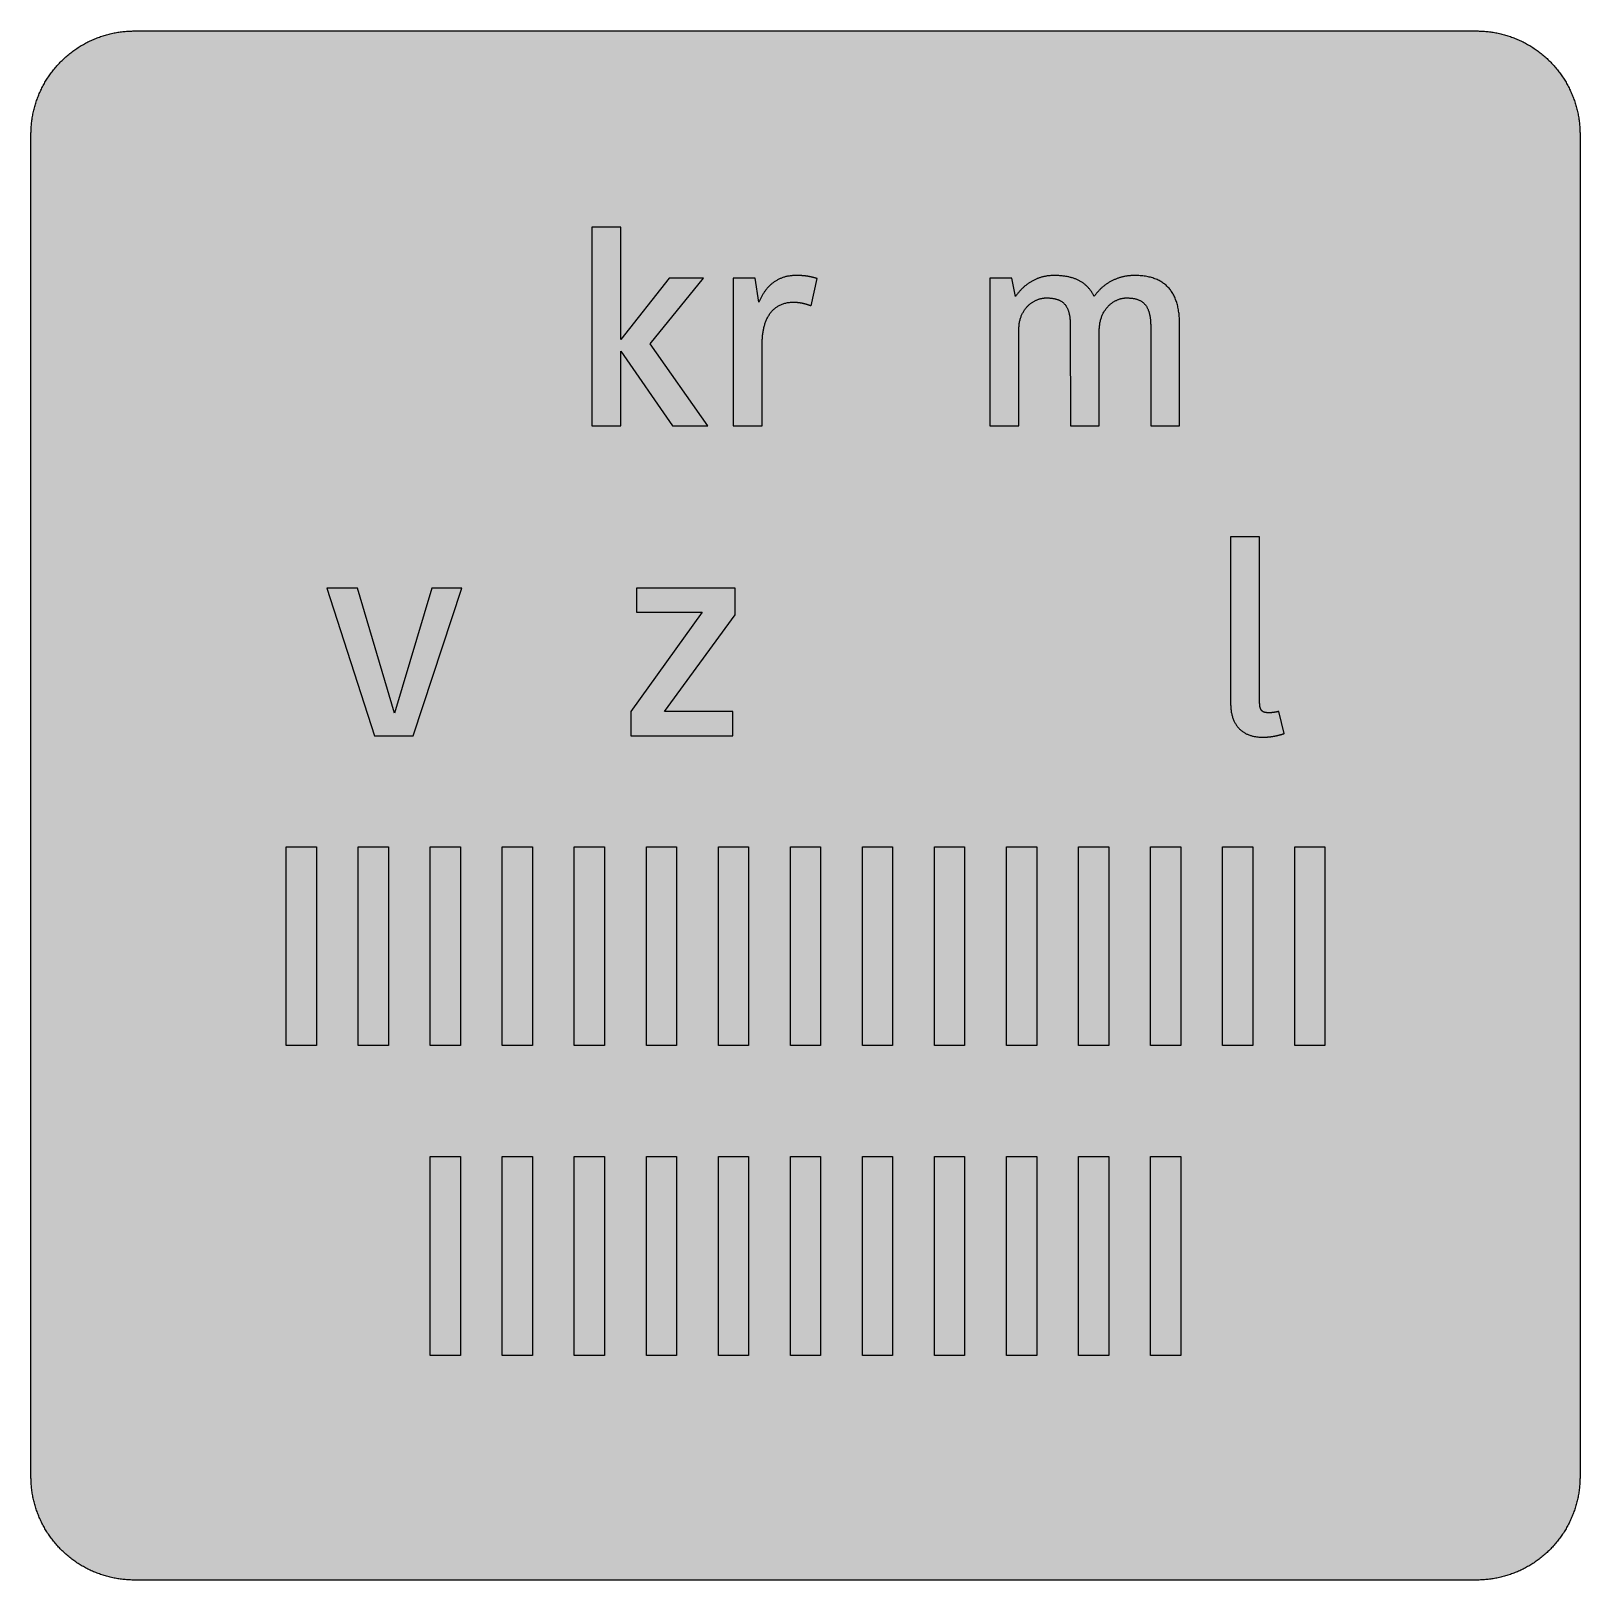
# Model space of a CAD drawing. Header units: millimetres. Extents: x 0 to 212, y 0 to 212.
import ezdxf

# ---------------------------------------------------------------- set-up
doc = ezdxf.new("R2010")
doc.units = ezdxf.units.MM

msp = doc.modelspace()

# ---------------------------------------------------------------- hatches: boundary and pattern name
for color, points in [(254, [(14.1633, 0.0536), (13.9878, 0.0533), (13.8125, 0.0559), (13.6373, 0.061), (13.462, 0.0686), (13.2893, 0.0787), (13.114, 0.0914), (12.9413, 0.1041), (12.7686, 0.1219), (12.5959, 0.1397), (12.4231, 0.16), (12.2504, 0.1829), (12.0777, 0.2057), (11.9075, 0.2337), (11.7373, 0.2616), (11.5672, 0.2921), (11.397, 0.3251), (11.2268, 0.3607), (11.0592, 0.3988), (10.8915, 0.4369), (10.7239, 0.4775), (10.5562, 0.5207), (10.3886, 0.5664), (10.2235, 0.6121), (10.0584, 0.6629), (9.8933, 0.7137), (9.7307, 0.7671), (9.5682, 0.8204), (9.4056, 0.8788), (9.2431, 0.9373), (9.083, 0.9982), (8.923, 1.0617), (8.763, 1.1252), (8.6055, 1.1938), (8.4455, 1.2624), (8.2906, 1.331), (8.1331, 1.4046), (7.9781, 1.4783), (7.8232, 1.5545), (7.6708, 1.6332), (7.5184, 1.7145), (7.366, 1.7958), (7.2161, 1.8796), (7.0663, 1.966), (6.919, 2.0523), (6.7716, 2.1438), (6.6243, 2.2352), (6.4795, 2.3266), (6.3348, 2.4232), (6.19, 2.5197), (6.0477, 2.6187), (5.908, 2.7178), (5.7683, 2.8194), (5.6286, 2.9235), (5.4915, 3.0302), (5.3543, 3.1369), (5.2197, 3.2461), (5.0851, 3.3579), (4.953, 3.4722), (4.8209, 3.5865), (4.6914, 3.7033), (4.5644, 3.8202), (4.4348, 3.9395), (4.3104, 4.0615), (4.1859, 4.1859), (4.0615, 4.3104), (3.9395, 4.4348), (3.8202, 4.5618), (3.7033, 4.6914), (3.5865, 4.8209), (3.4722, 4.953), (3.3579, 5.0851), (3.2487, 5.2197), (3.1369, 5.3543), (3.0302, 5.4915), (2.9235, 5.6286), (2.8194, 5.7683), (2.7178, 5.908), (2.6187, 6.0477), (2.5197, 6.19), (2.4232, 6.3348), (2.3266, 6.477), (2.2352, 6.6243), (2.1438, 6.7691), (2.0523, 6.9164), (1.966, 7.0663), (1.8796, 7.2161), (1.7958, 7.366), (1.7145, 7.5184), (1.6332, 7.6708), (1.5545, 7.8232), (1.4783, 7.9781), (1.4046, 8.1331), (1.331, 8.2906), (1.2598, 8.4455), (1.1913, 8.603), (1.1252, 8.763), (1.0592, 8.923), (0.9982, 9.083), (0.9373, 9.2431), (0.8763, 9.4056), (0.8204, 9.5682), (0.7645, 9.7307), (0.7112, 9.8933), (0.6604, 10.0584), (0.6121, 10.2235), (0.5639, 10.3911), (0.5207, 10.5562), (0.4775, 10.7239), (0.4343, 10.8915), (0.3962, 11.0592), (0.3607, 11.2268), (0.3251, 11.397), (0.2921, 11.5672), (0.2616, 11.7373), (0.2311, 11.9075), (0.2057, 12.0802), (0.1803, 12.2504), (0.1575, 12.4231), (0.1372, 12.5959), (0.1194, 12.7686), (0.1041, 12.9413), (0.0889, 13.1166), (0.0787, 13.2893), (0.0686, 13.4645), (0.061, 13.6373), (0.0559, 13.8125), (0.0508, 13.9878), (0.0508, 14.163), (0.0522, 197.6092), (0.0508, 197.7822), (0.0559, 197.9574), (0.061, 198.1327), (0.0686, 198.308), (0.0787, 198.4807), (0.0889, 198.6559), (0.1041, 198.8287), (0.1194, 199.0014), (0.1372, 199.1741), (0.1575, 199.3468), (0.1803, 199.5195), (0.2057, 199.6923), (0.2311, 199.8624), (0.2616, 200.0326), (0.2921, 200.2028), (0.3251, 200.373), (0.3607, 200.5432), (0.3962, 200.7108), (0.4343, 200.8784), (0.4775, 201.0461), (0.5207, 201.2137), (0.5639, 201.3814), (0.6121, 201.5465), (0.6604, 201.7116), (0.7112, 201.8767), (0.7645, 202.0392), (0.8204, 202.2018), (0.8763, 202.3643), (0.9373, 202.5269), (0.9982, 202.6869), (1.0592, 202.8469), (1.1252, 203.007), (1.1913, 203.1644), (1.2598, 203.3245), (1.331, 203.4794), (1.4046, 203.6369), (1.4783, 203.7918), (1.5545, 203.9468), (1.6332, 204.0992), (1.7145, 204.2516), (1.7958, 204.404), (1.8796, 204.5538), (1.966, 204.7037), (2.0523, 204.851), (2.1438, 204.9983), (2.2352, 205.1456), (2.3266, 205.2904), (2.4232, 205.4352), (2.5197, 205.58), (2.6187, 205.7222), (2.7178, 205.8619), (2.8194, 206.0016), (2.9235, 206.1413), (3.0302, 206.2785), (3.1369, 206.4156), (3.2487, 206.5503), (3.3579, 206.6849), (3.4722, 206.817), (3.5865, 206.949), (3.7033, 207.0786), (3.8202, 207.2056), (3.9395, 207.3351), (4.0615, 207.4596), (4.1859, 207.584), (4.3104, 207.7085), (4.4348, 207.8304), (4.5644, 207.9498), (4.6914, 208.0666), (4.8209, 208.1835), (4.953, 208.2978), (5.0851, 208.4121), (5.2197, 208.5213), (5.3543, 208.6331), (5.4915, 208.7397), (5.6286, 208.8464), (5.7683, 208.9506), (5.908, 209.0522), (6.0477, 209.1512), (6.19, 209.2503), (6.3348, 209.3468), (6.4795, 209.4433), (6.6243, 209.5348), (6.7716, 209.6262), (6.919, 209.7176), (7.0663, 209.804), (7.2161, 209.8904), (7.366, 209.9742), (7.5184, 210.0555), (7.6708, 210.1367), (7.8232, 210.2155), (7.9781, 210.2917), (8.1331, 210.3653), (8.2906, 210.439), (8.4455, 210.5101), (8.6055, 210.5787), (8.763, 210.6447), (8.923, 210.7108), (9.083, 210.7717), (9.2431, 210.8327), (9.4056, 210.8937), (9.5682, 210.9495), (9.7307, 211.0054), (9.8933, 211.0588), (10.0584, 211.1096), (10.2235, 211.1578), (10.3886, 211.2061), (10.5562, 211.2493), (10.7239, 211.2924), (10.8915, 211.3356), (11.0592, 211.3737), (11.2268, 211.4093), (11.397, 211.4448), (11.5672, 211.4779), (11.7373, 211.5083), (11.9075, 211.5388), (12.0777, 211.5642), (12.2504, 211.5896), (12.4231, 211.6125), (12.5959, 211.6328), (12.7686, 211.6506), (12.9413, 211.6658), (13.114, 211.6811), (13.2893, 211.6912), (13.462, 211.7014), (13.6373, 211.709), (13.8125, 211.7141), (13.9878, 211.7192), (14.163, 211.7192), (197.6078, 211.7203), (197.7822, 211.7192), (197.9574, 211.7141), (198.1327, 211.709), (198.3054, 211.7014), (198.4807, 211.6912), (198.6534, 211.6811), (198.8287, 211.6658), (199.0014, 211.6506), (199.1741, 211.6328), (199.3468, 211.6125), (199.5195, 211.5896), (199.6897, 211.5642), (199.8624, 211.5388), (200.0326, 211.5083), (200.2028, 211.4779), (200.373, 211.4448), (200.5432, 211.4093), (200.7108, 211.3737), (200.8784, 211.3356), (201.0461, 211.2924), (201.2137, 211.2493), (201.3788, 211.2061), (201.5465, 211.1578), (201.7116, 211.1096), (201.8767, 211.0588), (202.0392, 211.0054), (202.2018, 210.9495), (202.3643, 210.8937), (202.5269, 210.8327), (202.6869, 210.7717), (202.8469, 210.7108), (203.007, 210.6447), (203.167, 210.5787), (203.3245, 210.5101), (203.4794, 210.439), (203.6369, 210.3653), (203.7918, 210.2917), (203.9468, 210.2155), (204.0992, 210.1367), (204.2516, 210.0555), (204.404, 209.9742), (204.5538, 209.8904), (204.7037, 209.804), (204.8535, 209.7176), (205.0009, 209.6262), (205.1456, 209.5348), (205.293, 209.4433), (205.4352, 209.3468), (205.58, 209.2503), (205.7222, 209.1512), (205.8619, 209.0522), (206.0016, 208.9506), (206.1413, 208.8464), (206.2785, 208.7397), (206.4156, 208.6331), (206.5503, 208.5213), (206.6849, 208.4121), (206.817, 208.2978), (206.949, 208.1835), (207.0786, 208.0666), (207.2081, 207.9498), (207.3351, 207.8304), (207.4596, 207.7085), (207.584, 207.584), (207.7085, 207.4596), (207.8304, 207.3351), (207.9498, 207.2056), (208.0666, 207.0786), (208.1835, 206.949), (208.2978, 206.817), (208.4121, 206.6849), (208.5238, 206.5503), (208.6331, 206.4156), (208.7397, 206.2785), (208.8464, 206.1413), (208.9506, 206.0016), (209.0522, 205.8619), (209.1512, 205.7222), (209.2503, 205.58), (209.3468, 205.4352), (209.4433, 205.2904), (209.5348, 205.1456), (209.6262, 204.9983), (209.7176, 204.851), (209.804, 204.7037), (209.8904, 204.5538), (209.9742, 204.404), (210.0555, 204.2516), (210.1367, 204.0992), (210.2155, 203.9468), (210.2917, 203.7918), (210.3653, 203.6369), (210.439, 203.4794), (210.5076, 203.3245), (210.5762, 203.1644), (210.6447, 203.007), (210.7082, 202.8469), (210.7717, 202.6869), (210.8327, 202.5269), (210.8911, 202.3643), (210.9495, 202.2018), (211.0029, 202.0392), (211.0562, 201.8767), (211.107, 201.7116), (211.1578, 201.5465), (211.2035, 201.3814), (211.2493, 201.2137), (211.2924, 201.0461), (211.3331, 200.8784), (211.3712, 200.7108), (211.4093, 200.5432), (211.4448, 200.373), (211.4779, 200.2028), (211.5083, 200.0326), (211.5363, 199.8624), (211.5642, 199.6923), (211.5871, 199.5195), (211.6099, 199.3468), (211.6303, 199.1741), (211.648, 199.0014), (211.6658, 198.8287), (211.6785, 198.6559), (211.6912, 198.4807), (211.7014, 198.308), (211.709, 198.1327), (211.7141, 197.9574), (211.7166, 197.7822), (211.7166, 197.6069), (211.7189, 14.1647), (211.7166, 13.9878), (211.7141, 13.8125), (211.709, 13.6373), (211.7014, 13.4645), (211.6912, 13.2893), (211.6785, 13.1166), (211.6658, 12.9413), (211.648, 12.7686), (211.6303, 12.5959), (211.6099, 12.4231), (211.5871, 12.2504), (211.5642, 12.0802), (211.5363, 11.9075), (211.5083, 11.7373), (211.4779, 11.5672), (211.4448, 11.397), (211.4093, 11.2268), (211.3712, 11.0592), (211.3331, 10.8915), (211.2924, 10.7239), (211.2493, 10.5562), (211.2035, 10.3911), (211.1578, 10.2235), (211.107, 10.0584), (211.0562, 9.8933), (211.0029, 9.7307), (210.9495, 9.5682), (210.8911, 9.4056), (210.8327, 9.2431), (210.7717, 9.083), (210.7082, 8.923), (210.6447, 8.763), (210.5762, 8.603), (210.5076, 8.4455), (210.439, 8.2906), (210.3653, 8.1331), (210.2917, 7.9781), (210.2155, 7.8232), (210.1367, 7.6708), (210.0555, 7.5184), (209.9742, 7.366), (209.8904, 7.2161), (209.804, 7.0663), (209.7176, 6.9164), (209.6262, 6.7691), (209.5348, 6.6243), (209.4433, 6.477), (209.3468, 6.3348), (209.2503, 6.19), (209.1512, 6.0477), (209.0522, 5.908), (208.9506, 5.7683), (208.8464, 5.6286), (208.7397, 5.4915), (208.6331, 5.3543), (208.5238, 5.2197), (208.4121, 5.0851), (208.2978, 4.953), (208.1835, 4.8209), (208.0666, 4.6914), (207.9498, 4.5618), (207.8304, 4.4348), (207.7085, 4.3104), (207.584, 4.1859), (207.4596, 4.0615), (207.3351, 3.9395), (207.2081, 3.8202), (207.0786, 3.7033), (206.949, 3.5865), (206.817, 3.4722), (206.6849, 3.3579), (206.5503, 3.2461), (206.4156, 3.1369), (206.2785, 3.0302), (206.1413, 2.9235), (206.0016, 2.8194), (205.8619, 2.7178), (205.7222, 2.6187), (205.58, 2.5197), (205.4352, 2.4232), (205.293, 2.3266), (205.1456, 2.2352), (205.0009, 2.1438), (204.8535, 2.0523), (204.7037, 1.966), (204.5538, 1.8796), (204.404, 1.7958), (204.2516, 1.7145), (204.0992, 1.6332), (203.9468, 1.5545), (203.7918, 1.4783), (203.6369, 1.4046), (203.4794, 1.331), (203.3245, 1.2624), (203.167, 1.1938), (203.007, 1.1252), (202.8469, 1.0617), (202.6869, 0.9982), (202.5269, 0.9373), (202.3643, 0.8788), (202.2018, 0.8204), (202.0392, 0.7671), (201.8767, 0.7137), (201.7116, 0.6629), (201.5465, 0.6121), (201.3788, 0.5664), (201.2137, 0.5207), (201.0461, 0.4775), (200.8784, 0.4369), (200.7108, 0.3988), (200.5432, 0.3607), (200.373, 0.3251), (200.2028, 0.2921), (200.0326, 0.2616), (199.8624, 0.2337), (199.6897, 0.2057), (199.5195, 0.1829), (199.3468, 0.16), (199.1741, 0.1397), (199.0014, 0.1219), (198.8287, 0.1041), (198.6534, 0.0914), (198.4807, 0.0787), (198.3054, 0.0686), (198.1327, 0.061), (197.9574, 0.0559), (197.7822, 0.0533), (197.6069, 0.0533)]), (59, [(80.6429, 157.7453), (80.6429, 167.9508), (87.7066, 157.7453), (92.5174, 157.7453), (84.6406, 168.9597), (91.9357, 177.9238), (87.2409, 177.9238), (80.6429, 169.5796), (80.6429, 184.9092), (76.6851, 184.9092), (76.6851, 157.7453)]), (59, [(104.2377, 174.6634), (104.2772, 174.6631), (104.3153, 174.6606), (104.3559, 174.6606), (104.394, 174.6606), (104.4346, 174.6606), (104.4727, 174.658), (104.5108, 174.6555), (104.5489, 174.6555), (104.587, 174.6529), (104.6251, 174.6504), (104.6632, 174.6479), (104.7013, 174.6453), (104.7394, 174.6428), (104.7775, 174.6402), (104.8156, 174.6352), (104.8537, 174.6326), (104.8893, 174.6275), (104.9274, 174.625), (104.9655, 174.6199), (105.0011, 174.6148), (105.0392, 174.6098), (105.0747, 174.6047), (105.1128, 174.5996), (105.1484, 174.5945), (105.1865, 174.5894), (105.222, 174.5818), (105.2601, 174.5767), (105.2957, 174.5691), (105.3338, 174.564), (105.3694, 174.5564), (105.4075, 174.5488), (105.443, 174.5412), (105.4811, 174.5336), (105.5167, 174.5259), (105.5548, 174.5158), (105.5903, 174.5082), (105.6284, 174.5005), (105.6665, 174.4904), (105.7021, 174.4802), (105.7402, 174.4701), (105.7783, 174.4624), (105.8139, 174.4497), (105.852, 174.4396), (105.8901, 174.4294), (105.9282, 174.4193), (105.9663, 174.4066), (106.0044, 174.3964), (106.0425, 174.3837), (106.0806, 174.371), (106.1187, 174.3608), (106.1568, 174.3481), (106.1974, 174.3354), (106.2355, 174.3202), (106.2761, 174.3075), (106.3142, 174.2948), (106.3549, 174.2796), (106.3955, 174.2643), (106.4336, 174.2516), (106.4743, 174.2364), (106.5149, 174.2211), (106.5555, 174.2059), (106.5987, 174.1907), (106.6394, 174.1729), (106.68, 174.1576), (107.4967, 177.885), (107.4572, 177.894), (107.4191, 177.9067), (107.381, 177.9168), (107.3455, 177.927), (107.3074, 177.9372), (107.2693, 177.9473), (107.2337, 177.9575), (107.1956, 177.9702), (107.1575, 177.9803), (107.122, 177.9905), (107.0839, 178.0007), (107.0483, 178.0108), (107.0102, 178.0184), (106.9746, 178.0286), (106.9365, 178.0388), (106.8984, 178.0489), (106.8629, 178.0591), (106.8248, 178.0667), (106.7867, 178.0769), (106.7486, 178.087), (106.713, 178.0946), (106.6749, 178.1048), (106.6368, 178.1124), (106.5962, 178.12), (106.5581, 178.1302), (106.52, 178.1378), (106.4793, 178.1454), (106.4412, 178.1531), (106.4006, 178.1607), (106.36, 178.1683), (106.3193, 178.1759), (106.2787, 178.1835), (106.2355, 178.1912), (106.1949, 178.1988), (106.1517, 178.2039), (106.1085, 178.2115), (106.0653, 178.2191), (106.0221, 178.2242), (105.9764, 178.2293), (105.9307, 178.2369), (105.885, 178.242), (105.8393, 178.247), (105.7935, 178.2521), (105.7453, 178.2572), (105.697, 178.2623), (105.6462, 178.2674), (105.598, 178.2724), (105.5472, 178.275), (105.4964, 178.2801), (105.443, 178.2826), (105.3922, 178.2877), (105.3363, 178.2902), (105.283, 178.2928), (105.2271, 178.2953), (105.1712, 178.2978), (105.1154, 178.3004), (105.0569, 178.3029), (104.9985, 178.3055), (104.9376, 178.3055), (104.8766, 178.308), (104.8156, 178.308), (104.7521, 178.308), (104.6886, 178.3105), (104.6226, 178.3105), (104.4981, 178.308), (104.3711, 178.3055), (104.2492, 178.3004), (104.1273, 178.2902), (104.0079, 178.2801), (103.8911, 178.2674), (103.7742, 178.2547), (103.6599, 178.2369), (103.5482, 178.2191), (103.4364, 178.1962), (103.3272, 178.1734), (103.218, 178.1505), (103.1113, 178.1226), (103.0072, 178.0921), (102.9056, 178.0616), (102.804, 178.0286), (102.7024, 177.993), (102.6033, 177.9575), (102.5068, 177.9194), (102.4128, 177.8787), (102.3188, 177.8356), (102.2248, 177.7924), (102.1334, 177.7467), (102.0445, 177.6984), (101.9556, 177.6476), (101.8692, 177.5968), (101.7854, 177.546), (101.7016, 177.4901), (101.6178, 177.4342), (101.5365, 177.3784), (101.4578, 177.3174), (101.379, 177.2564), (101.3028, 177.1955), (101.2266, 177.132), (101.1504, 177.0659), (101.0793, 176.9999), (101.0056, 176.9313), (100.9371, 176.8627), (100.8659, 176.7916), (100.7974, 176.7205), (100.7313, 176.6468), (100.6653, 176.5732), (100.6018, 176.497), (100.5383, 176.4208), (100.4748, 176.342), (100.4138, 176.2633), (100.3554, 176.182), (100.297, 176.1007), (100.2386, 176.0169), (100.1827, 175.9331), (100.1268, 175.8493), (100.0735, 175.7629), (100.0201, 175.6766), (99.9668, 175.5877), (99.916, 175.4988), (99.8677, 175.4099), (99.8169, 175.3184), (99.7687, 175.227), (99.7229, 175.1355), (99.6772, 175.0416), (99.6315, 174.9476), (99.5858, 174.8536), (99.5426, 174.7571), (99.502, 174.6631), (98.9983, 177.9238), (96.0106, 177.9238), (96.0106, 157.7453), (99.9684, 157.7453), (99.9684, 168.9982), (99.9668, 169.1437), (99.9719, 169.2885), (99.9744, 169.4358), (99.982, 169.578), (99.9896, 169.7203), (99.9998, 169.8625), (100.0125, 170.0047), (100.0252, 170.1419), (100.043, 170.2816), (100.0608, 170.4188), (100.0811, 170.5534), (100.1014, 170.688), (100.1243, 170.8201), (100.1522, 170.9496), (100.1776, 171.0792), (100.2081, 171.2087), (100.2411, 171.3357), (100.2741, 171.4602), (100.3097, 171.5821), (100.3478, 171.704), (100.3884, 171.8234), (100.4291, 171.9402), (100.4722, 172.0571), (100.5205, 172.1714), (100.5688, 172.2831), (100.6196, 172.3923), (100.6704, 172.5016), (100.7262, 172.6057), (100.7821, 172.7098), (100.8405, 172.8114), (100.904, 172.9105), (100.9675, 173.007), (101.031, 173.1035), (101.0996, 173.195), (101.1707, 173.2864), (101.2419, 173.3728), (101.3181, 173.4591), (101.3943, 173.5404), (101.473, 173.6217), (101.5543, 173.6979), (101.6381, 173.7741), (101.7245, 173.8452), (101.8134, 173.9138), (101.9048, 173.9824), (101.9988, 174.0459), (102.0928, 174.1068), (102.1918, 174.1627), (102.2909, 174.2186), (102.395, 174.2719), (102.4992, 174.3202), (102.6084, 174.3659), (102.7176, 174.4091), (102.8319, 174.4472), (102.9462, 174.4853), (103.063, 174.5183), (103.185, 174.5488), (103.3069, 174.5742), (103.4313, 174.5971), (103.5583, 174.6174), (103.6904, 174.6326), (103.8225, 174.6453), (103.9571, 174.6555), (104.0968, 174.6606), (104.2365, 174.6631)]), (59, [(146.0306, 157.7453), (146.0306, 170.7441), (146.0297, 170.8887), (146.0348, 171.0334), (146.0424, 171.1731), (146.0551, 171.3103), (146.0678, 171.4475), (146.0856, 171.5795), (146.1033, 171.7116), (146.1262, 171.8386), (146.1516, 171.9631), (146.177, 172.0875), (146.2075, 172.2069), (146.2405, 172.3263), (146.2761, 172.4406), (146.3116, 172.5549), (146.3523, 172.6641), (146.3929, 172.7733), (146.4361, 172.8775), (146.4818, 172.9816), (146.5301, 173.0807), (146.5809, 173.1797), (146.6317, 173.2763), (146.685, 173.3702), (146.7409, 173.4591), (146.7993, 173.548), (146.8577, 173.6344), (146.9187, 173.7182), (146.9796, 173.7995), (147.0431, 173.8782), (147.1092, 173.957), (147.1752, 174.0306), (147.2413, 174.1018), (147.3098, 174.1729), (147.3784, 174.2389), (147.4495, 174.305), (147.5232, 174.3685), (147.5943, 174.4294), (147.668, 174.4878), (147.7416, 174.5437), (147.8178, 174.5971), (147.894, 174.6504), (147.9702, 174.6987), (148.0464, 174.7469), (148.1252, 174.7901), (148.2039, 174.8333), (148.2801, 174.8739), (148.3589, 174.912), (148.4376, 174.9501), (148.5163, 174.9831), (148.5976, 175.0162), (148.6764, 175.0466), (148.7551, 175.072), (148.8338, 175.1), (148.9126, 175.1228), (148.9913, 175.1432), (149.0701, 175.1635), (149.1488, 175.1813), (149.2275, 175.1965), (149.3037, 175.2092), (149.3799, 175.2194), (149.4561, 175.2295), (149.5323, 175.2371), (149.606, 175.2422), (149.6822, 175.2448), (149.7533, 175.2448), (149.8625, 175.2448), (149.9692, 175.2422), (150.0734, 175.2371), (150.175, 175.2321), (150.2766, 175.2244), (150.3731, 175.2168), (150.4696, 175.2041), (150.5636, 175.194), (150.6576, 175.1787), (150.749, 175.1635), (150.8354, 175.1457), (150.9243, 175.1254), (151.0081, 175.1051), (151.0919, 175.0822), (151.1732, 175.0568), (151.2519, 175.0314), (151.3307, 175.0035), (151.4043, 174.973), (151.4805, 174.9425), (151.5516, 174.9069), (151.6228, 174.8714), (151.6888, 174.8333), (151.7574, 174.7952), (151.8209, 174.7545), (151.8844, 174.7114), (151.9453, 174.6656), (152.0063, 174.6174), (152.0622, 174.5691), (152.1181, 174.5183), (152.1739, 174.465), (152.2273, 174.4091), (152.2781, 174.3532), (152.3263, 174.2923), (152.3746, 174.2313), (152.4203, 174.1678), (152.4635, 174.1018), (152.5067, 174.0357), (152.5473, 173.9646), (152.5854, 173.8935), (152.6235, 173.8198), (152.6591, 173.7436), (152.6946, 173.6649), (152.7251, 173.5861), (152.7581, 173.5023), (152.7861, 173.4185), (152.814, 173.3296), (152.8394, 173.2407), (152.8648, 173.1493), (152.8877, 173.0553), (152.9105, 172.9588), (152.9309, 172.8597), (152.9486, 172.7606), (152.9664, 172.6565), (152.9817, 172.5524), (152.9944, 172.4431), (153.0071, 172.3339), (153.0172, 172.2196), (153.0274, 172.1053), (153.035, 171.9885), (153.0426, 171.8691), (153.0477, 171.7472), (153.0502, 171.6202), (153.0528, 171.4932), (153.0528, 171.3636), (153.0544, 157.7453), (157.0122, 157.7453), (157.0122, 171.5587), (157.0101, 171.7599), (157.005, 171.958), (156.9999, 172.1561), (156.9898, 172.3492), (156.9771, 172.5397), (156.9618, 172.7276), (156.9441, 172.913), (156.9237, 173.0959), (156.9009, 173.2737), (156.8755, 173.4515), (156.845, 173.6242), (156.8145, 173.7944), (156.779, 173.9621), (156.7409, 174.1272), (156.7028, 174.2872), (156.657, 174.4472), (156.6113, 174.6021), (156.5631, 174.7545), (156.5097, 174.9019), (156.4564, 175.0492), (156.398, 175.1914), (156.337, 175.3337), (156.271, 175.4708), (156.2049, 175.6029), (156.1338, 175.735), (156.0601, 175.862), (155.9839, 175.9864), (155.9052, 176.1084), (155.8239, 176.2277), (155.7376, 176.342), (155.6487, 176.4538), (155.5572, 176.563), (155.4607, 176.6697), (155.3616, 176.7713), (155.26, 176.8704), (155.1559, 176.9669), (155.0467, 177.0609), (154.9375, 177.1498), (154.8206, 177.2361), (154.7038, 177.3199), (154.5819, 177.3987), (154.4574, 177.4749), (154.3304, 177.5485), (154.1983, 177.6197), (154.0637, 177.6857), (153.9265, 177.7492), (153.7843, 177.8102), (153.6395, 177.866), (153.4897, 177.9194), (153.3398, 177.9702), (153.1849, 178.0159), (153.0248, 178.0591), (152.8623, 178.0997), (152.6972, 178.1353), (152.527, 178.1683), (152.3543, 178.1988), (152.179, 178.2242), (151.9987, 178.247), (151.8133, 178.2648), (151.6278, 178.2826), (151.4373, 178.2928), (151.2418, 178.3029), (151.0436, 178.308), (150.8404, 178.3105), (150.7439, 178.308), (150.6474, 178.308), (150.5509, 178.3029), (150.4544, 178.2978), (150.3578, 178.2928), (150.2613, 178.2851), (150.1673, 178.2775), (150.0708, 178.2674), (149.9743, 178.2572), (149.8778, 178.2445), (149.7813, 178.2293), (149.6847, 178.214), (149.5908, 178.1988), (149.4942, 178.1785), (149.3977, 178.1607), (149.3037, 178.1404), (149.2098, 178.1175), (149.1132, 178.0946), (149.0193, 178.0692), (148.9253, 178.0413), (148.8313, 178.0159), (148.7373, 177.9854), (148.6459, 177.9549), (148.5519, 177.9219), (148.4605, 177.8889), (148.3665, 177.8559), (148.275, 177.8178), (148.1836, 177.7822), (148.0947, 177.7416), (148.0033, 177.7009), (147.9144, 177.6603), (147.8229, 177.6171), (147.734, 177.5714), (147.6477, 177.5257), (147.5588, 177.4774), (147.4724, 177.4292), (147.386, 177.3784), (147.2997, 177.325), (147.2133, 177.2717), (147.1295, 177.2158), (147.0457, 177.1599), (146.9619, 177.1015), (146.878, 177.0431), (146.7968, 176.9821), (146.7155, 176.9186), (146.6342, 176.8551), (146.5555, 176.7891), (146.4767, 176.723), (146.398, 176.6545), (146.3192, 176.5833), (146.243, 176.5122), (146.1668, 176.4386), (146.0932, 176.3624), (146.0195, 176.2862), (145.9459, 176.21), (145.8722, 176.1287), (145.8011, 176.0499), (145.7325, 175.9661), (145.6614, 175.8823), (145.5928, 175.7959), (145.5268, 175.7096), (145.4607, 175.6207), (145.3947, 175.5292), (145.3312, 175.4378), (145.288, 175.5267), (145.2448, 175.6131), (145.1991, 175.6994), (145.1534, 175.7832), (145.1051, 175.8671), (145.0569, 175.9483), (145.0061, 176.0296), (144.9553, 176.1084), (144.9019, 176.1846), (144.846, 176.2608), (144.7902, 176.3344), (144.7343, 176.4081), (144.6759, 176.4817), (144.6174, 176.5529), (144.5539, 176.6214), (144.493, 176.69), (144.4295, 176.7561), (144.3634, 176.8196), (144.2974, 176.8831), (144.2288, 176.9466), (144.1602, 177.0075), (144.0891, 177.0659), (144.018, 177.1244), (143.9443, 177.1828), (143.8707, 177.2387), (143.7945, 177.292), (143.7157, 177.3453), (143.637, 177.3961), (143.5583, 177.4444), (143.477, 177.4952), (143.3932, 177.5409), (143.3093, 177.5866), (143.223, 177.6324), (143.1366, 177.673), (143.0477, 177.7162), (142.9563, 177.7568), (142.8648, 177.7949), (142.7734, 177.833), (142.6794, 177.8686), (142.5829, 177.9016), (142.4864, 177.9346), (142.3873, 177.9676), (142.2883, 177.9981), (142.1867, 178.0261), (142.0851, 178.054), (141.9809, 178.0794), (141.8742, 178.1048), (141.7676, 178.1277), (141.6583, 178.1505), (141.5491, 178.1708), (141.4374, 178.1886), (141.3256, 178.2064), (141.2113, 178.2242), (141.0945, 178.2394), (140.9776, 178.2521), (140.8582, 178.2648), (140.7389, 178.275), (140.6169, 178.2851), (140.495, 178.2928), (140.3706, 178.2978), (140.2461, 178.3029), (140.1166, 178.3055), (139.9896, 178.308), (139.8575, 178.3105), (139.7635, 178.308), (139.6695, 178.308), (139.5755, 178.3029), (139.4816, 178.2978), (139.3876, 178.2928), (139.2936, 178.2851), (139.1996, 178.275), (139.1056, 178.2648), (139.0142, 178.2547), (138.9202, 178.242), (138.8288, 178.2267), (138.7348, 178.2115), (138.6434, 178.1937), (138.5519, 178.1759), (138.4605, 178.1556), (138.369, 178.1327), (138.2776, 178.1099), (138.1862, 178.087), (138.0973, 178.0616), (138.0058, 178.0337), (137.9169, 178.0057), (137.828, 177.9753), (137.7391, 177.9448), (137.6502, 177.9118), (137.5613, 177.8787), (137.475, 177.8432), (137.3861, 177.8076), (137.2997, 177.7695), (137.2133, 177.7289), (137.1295, 177.6882), (137.0432, 177.6451), (136.9593, 177.6019), (136.873, 177.5562), (136.7892, 177.5104), (136.7079, 177.4622), (136.6241, 177.4114), (136.5428, 177.3606), (136.4615, 177.3072), (136.3802, 177.2539), (136.2989, 177.198), (136.2202, 177.1421), (136.1389, 177.0837), (136.0627, 177.0253), (135.984, 176.9643), (135.9078, 176.9008), (135.829, 176.8373), (135.7554, 176.7713), (135.6792, 176.7053), (135.6055, 176.6367), (135.5319, 176.5681), (135.4582, 176.497), (135.3845, 176.4233), (135.3134, 176.3497), (135.2448, 176.2735), (135.1737, 176.1973), (135.1051, 176.1185), (135.0366, 176.0372), (134.968, 175.956), (134.9019, 175.8747), (134.8359, 175.7909), (134.7724, 175.7045), (134.7064, 175.6181), (134.6454, 175.5292), (134.5819, 175.4378), (134.0788, 177.9238), (131.0901, 177.9238), (131.0901, 157.7453), (135.049, 157.7453), (135.049, 170.9769), (135.0493, 171.1122), (135.0543, 171.2468), (135.062, 171.3789), (135.0721, 171.5084), (135.0874, 171.638), (135.1026, 171.7624), (135.1229, 171.8843), (135.1458, 172.0063), (135.1712, 172.1231), (135.1991, 172.2399), (135.2296, 172.3542), (135.2626, 172.466), (135.2982, 172.5727), (135.3337, 172.6794), (135.3744, 172.786), (135.4176, 172.8876), (135.4607, 172.9867), (135.509, 173.0832), (135.5573, 173.1797), (135.6081, 173.2737), (135.6589, 173.3626), (135.7147, 173.4515), (135.7706, 173.5379), (135.8265, 173.6217), (135.8875, 173.7055), (135.9484, 173.7843), (136.0094, 173.8605), (136.0729, 173.9367), (136.1389, 174.0103), (136.205, 174.0814), (136.2735, 174.15), (136.3421, 174.2161), (136.4132, 174.2796), (136.4844, 174.3431), (136.5555, 174.404), (136.6291, 174.4599), (136.7028, 174.5158), (136.779, 174.5717), (136.8527, 174.6225), (136.9289, 174.6707), (137.0051, 174.719), (137.0838, 174.7647), (137.16, 174.8079), (137.2387, 174.8485), (137.3175, 174.8866), (137.3962, 174.9247), (137.4724, 174.9603), (137.5512, 174.9933), (137.6299, 175.0238), (137.7086, 175.0517), (137.7874, 175.0797), (137.8661, 175.1025), (137.9449, 175.1254), (138.0236, 175.1482), (138.0998, 175.166), (138.1785, 175.1813), (138.2547, 175.1965), (138.3309, 175.2092), (138.4071, 175.2219), (138.4808, 175.2295), (138.5545, 175.2371), (138.6281, 175.2422), (138.7018, 175.2448), (138.7729, 175.2448), (138.8821, 175.2448), (138.9863, 175.2422), (139.0904, 175.2397), (139.1945, 175.2346), (139.2936, 175.227), (139.3927, 175.2194), (139.4892, 175.2092), (139.5832, 175.1965), (139.6746, 175.1838), (139.766, 175.1711), (139.8549, 175.1533), (139.9413, 175.1355), (140.0277, 175.1178), (140.1089, 175.0949), (140.1902, 175.072), (140.2715, 175.0466), (140.3477, 175.0212), (140.4239, 174.9933), (140.4976, 174.9628), (140.5687, 174.9323), (140.6398, 174.8968), (140.7084, 174.8612), (140.7744, 174.8231), (140.8405, 174.785), (140.904, 174.7418), (140.9649, 174.6987), (141.0233, 174.6529), (141.0818, 174.6072), (141.1376, 174.5564), (141.191, 174.5056), (141.2443, 174.4523), (141.2951, 174.3964), (141.3459, 174.338), (141.3916, 174.277), (141.4374, 174.2161), (141.4831, 174.1526), (141.5237, 174.084), (141.5644, 174.0154), (141.605, 173.9443), (141.6431, 173.8706), (141.6787, 173.7944), (141.7117, 173.7182), (141.7447, 173.6369), (141.7752, 173.5531), (141.8057, 173.4693), (141.8336, 173.3804), (141.859, 173.2915), (141.8844, 173.1975), (141.9073, 173.1035), (141.9276, 173.007), (141.9479, 172.9054), (141.9682, 172.8038), (141.9835, 172.6971), (141.9987, 172.5905), (142.0139, 172.4787), (142.0266, 172.3669), (142.0368, 172.2501), (142.047, 172.1333), (142.0546, 172.0113), (142.0597, 171.8869), (142.0647, 171.7599), (142.0698, 171.6303), (142.0724, 171.4983), (142.0724, 171.3636), (142.0731, 157.7453)]), (59, [(170.5751, 118.7482), (170.5559, 118.7425), (170.5356, 118.7374), (170.5178, 118.7298), (170.4975, 118.7247), (170.4797, 118.7196), (170.4594, 118.7145), (170.4391, 118.7094), (170.4188, 118.7044), (170.3984, 118.6993), (170.3756, 118.6942), (170.3553, 118.6917), (170.3349, 118.6866), (170.3121, 118.6815), (170.2918, 118.6764), (170.2689, 118.6713), (170.246, 118.6688), (170.2257, 118.6637), (170.2029, 118.6586), (170.18, 118.6536), (170.1571, 118.651), (170.1343, 118.6459), (170.1114, 118.6434), (170.0886, 118.6383), (170.0657, 118.6332), (170.0428, 118.6307), (170.02, 118.6256), (169.9971, 118.6231), (169.9717, 118.6205), (169.9489, 118.6155), (169.926, 118.6129), (169.9031, 118.6104), (169.8803, 118.6053), (169.8574, 118.6028), (169.8346, 118.6002), (169.8117, 118.5977), (169.7863, 118.5951), (169.7634, 118.5901), (169.7406, 118.5875), (169.7177, 118.585), (169.6974, 118.5824), (169.6745, 118.5799), (169.6517, 118.5799), (169.6288, 118.5774), (169.606, 118.5748), (169.5856, 118.5723), (169.5628, 118.5697), (169.5425, 118.5672), (169.5196, 118.5672), (169.4993, 118.5647), (169.479, 118.5621), (169.4586, 118.5621), (169.4358, 118.5596), (169.418, 118.5596), (169.3977, 118.557), (169.3774, 118.557), (169.357, 118.557), (169.3393, 118.5545), (169.3189, 118.5545), (169.3012, 118.5545), (169.2834, 118.5545), (169.2656, 118.552), (169.2478, 118.552), (169.2326, 118.552), (169.2148, 118.552), (169.1665, 118.552), (169.1183, 118.5545), (169.0726, 118.5545), (169.0268, 118.557), (168.9837, 118.5596), (168.9405, 118.5647), (168.8998, 118.5672), (168.8592, 118.5723), (168.8186, 118.5774), (168.7805, 118.585), (168.7449, 118.5926), (168.7068, 118.6002), (168.6738, 118.6078), (168.6382, 118.6155), (168.6052, 118.6256), (168.5722, 118.6358), (168.5417, 118.6485), (168.5112, 118.6612), (168.4833, 118.6713), (168.4528, 118.6866), (168.4274, 118.6993), (168.3995, 118.7145), (168.3741, 118.7298), (168.3487, 118.7475), (168.3258, 118.7653), (168.3029, 118.7831), (168.2801, 118.8009), (168.2598, 118.8212), (168.2394, 118.8415), (168.2191, 118.8618), (168.2013, 118.8847), (168.181, 118.9076), (168.1658, 118.9304), (168.148, 118.9558), (168.1328, 118.9812), (168.1175, 119.0066), (168.1023, 119.0346), (168.0896, 119.06), (168.0769, 119.0904), (168.0642, 119.1184), (168.0515, 119.1489), (168.0413, 119.1819), (168.0312, 119.2124), (168.021, 119.2454), (168.0108, 119.2809), (168.0032, 119.3165), (167.9956, 119.3521), (167.988, 119.3876), (167.9804, 119.4257), (167.9753, 119.4638), (167.9677, 119.5045), (167.9626, 119.5451), (167.9575, 119.5857), (167.955, 119.6289), (167.9499, 119.6721), (167.9473, 119.7153), (167.9448, 119.761), (167.9423, 119.8067), (167.9397, 119.855), (167.9372, 119.9032), (167.9372, 119.9515), (167.9346, 120.0023), (167.9346, 120.0531), (167.9346, 120.1064), (167.936, 142.5758), (163.9782, 142.5758), (163.9782, 119.7966), (163.9773, 119.6416), (163.9824, 119.4918), (163.99, 119.3444), (164.0002, 119.1997), (164.0129, 119.06), (164.0281, 118.9203), (164.0459, 118.7856), (164.0688, 118.651), (164.0916, 118.5215), (164.1196, 118.3945), (164.1475, 118.27), (164.178, 118.1481), (164.2135, 118.0287), (164.2491, 117.9119), (164.2872, 117.8001), (164.3304, 117.6884), (164.3736, 117.5791), (164.4193, 117.475), (164.4675, 117.3709), (164.5183, 117.2718), (164.5691, 117.1727), (164.625, 117.0788), (164.6809, 116.9873), (164.7393, 116.8959), (164.8003, 116.8095), (164.8638, 116.7257), (164.9298, 116.6419), (164.9959, 116.5631), (165.0644, 116.4869), (165.1356, 116.4107), (165.2067, 116.3396), (165.2803, 116.2685), (165.3565, 116.2025), (165.4353, 116.1364), (165.514, 116.0729), (165.5953, 116.0145), (165.6766, 115.9561), (165.7604, 115.9002), (165.8468, 115.8469), (165.9331, 115.7961), (166.022, 115.7478), (166.1135, 115.6995), (166.2024, 115.6564), (166.2963, 115.6132), (166.3903, 115.5751), (166.4843, 115.537), (166.5808, 115.5014), (166.6773, 115.4684), (166.7764, 115.4379), (166.8755, 115.4074), (166.9771, 115.382), (167.0787, 115.3566), (167.1803, 115.3338), (167.2844, 115.3135), (167.3885, 115.2931), (167.4927, 115.2779), (167.5994, 115.2627), (167.706, 115.25), (167.8153, 115.2398), (167.9219, 115.2322), (168.0312, 115.2246), (168.1404, 115.2195), (168.2521, 115.2169), (168.3614, 115.2169), (168.4147, 115.2169), (168.468, 115.2169), (168.5188, 115.2169), (168.5722, 115.2195), (168.623, 115.2195), (168.6763, 115.222), (168.7271, 115.2246), (168.7779, 115.2271), (168.8287, 115.2296), (168.8795, 115.2322), (168.9329, 115.2347), (168.9811, 115.2398), (169.0319, 115.2423), (169.0827, 115.2474), (169.1335, 115.2525), (169.1843, 115.2576), (169.2326, 115.2627), (169.2834, 115.2677), (169.3316, 115.2728), (169.3799, 115.2779), (169.4307, 115.2855), (169.479, 115.2906), (169.5272, 115.2982), (169.5755, 115.3033), (169.6237, 115.3109), (169.672, 115.3185), (169.7177, 115.3262), (169.766, 115.3338), (169.8142, 115.3414), (169.86, 115.349), (169.9057, 115.3592), (169.9539, 115.3668), (169.9997, 115.3744), (170.0454, 115.3846), (170.0911, 115.3922), (170.1368, 115.4024), (170.1825, 115.4125), (170.2283, 115.4227), (170.2714, 115.4328), (170.3172, 115.4405), (170.3603, 115.4506), (170.4061, 115.4633), (170.4492, 115.4735), (170.4924, 115.4836), (170.5356, 115.4938), (170.5788, 115.504), (170.622, 115.5167), (170.6651, 115.5268), (170.7083, 115.5395), (170.749, 115.5497), (170.7921, 115.5624), (170.8328, 115.5725), (170.8734, 115.5852), (170.9141, 115.5979), (170.9547, 115.6081), (170.9953, 115.6208), (171.036, 115.6335), (171.0766, 115.6462), (171.1173, 115.6589), (171.1554, 115.6691), (171.196, 115.6818), (171.2341, 115.6945), (171.2722, 115.7072), (171.3103, 115.7199)]), (59, [(58.9319, 135.5905), (54.8185, 135.5905), (49.7346, 118.515), (44.6899, 135.5905), (40.4604, 135.5905), (46.9787, 115.4119), (52.2951, 115.4119)]), (59, [(96.2628, 131.9428), (96.2628, 135.5905), (82.7966, 135.5905), (82.7966, 132.2913), (91.7607, 132.2913), (82.0208, 118.7094), (82.0208, 115.4119), (95.9527, 115.4119), (95.9527, 118.7094), (86.5999, 118.7094)]), (59, [(34.925, 100.2425), (39.0454, 100.2425), (39.0454, 73.0786), (34.925, 73.0786)]), (59, [(44.7668, 100.2425), (48.8872, 100.2425), (48.8872, 73.0786), (44.7668, 73.0786)]), (59, [(54.6104, 100.2425), (58.7308, 100.2425), (58.7308, 73.0786), (54.6104, 73.0786)]), (59, [(64.4536, 100.2425), (68.574, 100.2425), (68.574, 73.0786), (64.4536, 73.0786)]), (59, [(74.2968, 100.2425), (78.4172, 100.2425), (78.4172, 73.0786), (74.2968, 73.0786)]), (59, [(84.1403, 100.2425), (88.2608, 100.2425), (88.2608, 73.0786), (84.1403, 73.0786)]), (59, [(93.9835, 100.2425), (98.104, 100.2425), (98.104, 73.0786), (93.9835, 73.0786)]), (59, [(103.8257, 100.2425), (107.9461, 100.2425), (107.9461, 73.0786), (103.8257, 73.0786)]), (59, [(113.6689, 100.2425), (117.7893, 100.2425), (117.7893, 73.0786), (113.6689, 73.0786)]), (59, [(123.5121, 100.2425), (127.6325, 100.2425), (127.6325, 73.0786), (123.5121, 73.0786)]), (59, [(133.3556, 100.2425), (137.4761, 100.2425), (137.4761, 73.0786), (133.3556, 73.0786)]), (59, [(143.1988, 100.2425), (147.3193, 100.2425), (147.3193, 73.0786), (143.1988, 73.0786)]), (59, [(153.0421, 100.2425), (157.1625, 100.2425), (157.1625, 73.0786), (153.0421, 73.0786)]), (59, [(162.8842, 100.2425), (167.0046, 100.2425), (167.0046, 73.0786), (162.8842, 73.0786)]), (59, [(172.7274, 100.2425), (176.8479, 100.2425), (176.8479, 73.0786), (172.7274, 73.0786)]), (59, [(54.6104, 57.9092), (58.7308, 57.9092), (58.7308, 30.7453), (54.6104, 30.7453)]), (59, [(64.4536, 57.9092), (68.574, 57.9092), (68.574, 30.7453), (64.4536, 30.7453)]), (59, [(74.2968, 57.9092), (78.4172, 57.9092), (78.4172, 30.7453), (74.2968, 30.7453)]), (59, [(84.1403, 57.9092), (88.2608, 57.9092), (88.2608, 30.7453), (84.1403, 30.7453)]), (59, [(93.9835, 57.9092), (98.104, 57.9092), (98.104, 30.7453), (93.9835, 30.7453)]), (59, [(103.8257, 57.9092), (107.9461, 57.9092), (107.9461, 30.7453), (103.8257, 30.7453)]), (59, [(113.6689, 57.9092), (117.7893, 57.9092), (117.7893, 30.7453), (113.6689, 30.7453)]), (59, [(123.5121, 57.9092), (127.6325, 57.9092), (127.6325, 30.7453), (123.5121, 30.7453)]), (59, [(133.3556, 57.9092), (137.4761, 57.9092), (137.4761, 30.7453), (133.3556, 30.7453)]), (59, [(143.1988, 57.9092), (147.3193, 57.9092), (147.3193, 30.7453), (143.1988, 30.7453)]), (59, [(153.0421, 57.9092), (157.1625, 57.9092), (157.1625, 30.7453), (153.0421, 30.7453)])]:
    msp.add_hatch(color=color).paths.add_polyline_path(points)
h = msp.add_hatch(color=59)
h.paths.add_polyline_path([(14.1633, 3.5814), (13.8887, 3.5839), (13.6169, 3.5941), (13.3477, 3.6119), (13.081, 3.6347), (12.8143, 3.6652), (12.5501, 3.7008), (12.2885, 3.7465), (12.0294, 3.7948), (11.7729, 3.8506), (11.5164, 3.9141), (11.2649, 3.9827), (11.016, 4.0564), (10.7671, 4.1351), (10.5232, 4.2215), (10.2819, 4.3129), (10.0432, 4.412), (9.8069, 4.5161), (9.5733, 4.6228), (9.3447, 4.7371), (9.1186, 4.8565), (8.8951, 4.9809), (8.6741, 5.113), (8.4582, 5.2476), (8.2448, 5.3873), (8.0366, 5.5321), (7.8308, 5.682), (7.6276, 5.8369), (7.4295, 5.9969), (7.2365, 6.1595), (7.046, 6.3297), (6.8605, 6.5024), (6.6777, 6.6802), (6.5024, 6.8605), (6.3271, 7.046), (6.1595, 7.2365), (5.9969, 7.432), (5.8369, 7.6302), (5.682, 7.8308), (5.5321, 8.0366), (5.3873, 8.2448), (5.2451, 8.4582), (5.1105, 8.6741), (4.9809, 8.8951), (4.8565, 9.1186), (4.7371, 9.3447), (4.6228, 9.5758), (4.5136, 9.8069), (4.4094, 10.0432), (4.3129, 10.2819), (4.2215, 10.5232), (4.1351, 10.7696), (4.0538, 11.016), (3.9802, 11.2649), (3.9116, 11.5189), (3.8506, 11.7729), (3.7948, 12.0294), (3.744, 12.2911), (3.7008, 12.5527), (3.6627, 12.8143), (3.6322, 13.081), (3.6093, 13.3502), (3.5916, 13.6195), (3.5814, 13.8913), (3.5789, 14.163), (3.58, 197.6092), (3.5814, 197.8812), (3.5916, 198.153), (3.6093, 198.4223), (3.6322, 198.689), (3.6627, 198.9557), (3.7008, 199.2198), (3.744, 199.4814), (3.7948, 199.7405), (3.8506, 199.9971), (3.9116, 200.2536), (3.9802, 200.5051), (4.0538, 200.754), (4.1351, 201.0029), (4.2215, 201.2467), (4.3129, 201.488), (4.4094, 201.7268), (4.5136, 201.963), (4.6228, 202.1967), (4.7371, 202.4253), (4.8565, 202.6514), (4.9809, 202.8749), (5.1105, 203.0959), (5.2451, 203.3118), (5.3873, 203.5251), (5.5321, 203.7334), (5.682, 203.9391), (5.8369, 204.1423), (5.9969, 204.3405), (6.1595, 204.5335), (6.3271, 204.724), (6.5024, 204.9094), (6.6777, 205.0923), (6.8605, 205.2676), (7.046, 205.4428), (7.2365, 205.6105), (7.4295, 205.773), (7.6276, 205.933), (7.8308, 206.088), (8.0366, 206.2378), (8.2448, 206.3826), (8.4582, 206.5249), (8.6741, 206.6595), (8.8951, 206.789), (9.1186, 206.9135), (9.3447, 207.0329), (9.5733, 207.1472), (9.8069, 207.2564), (10.0432, 207.3605), (10.2819, 207.457), (10.5232, 207.5485), (10.7671, 207.6348), (11.016, 207.7161), (11.2649, 207.7898), (11.5164, 207.8584), (11.7729, 207.9193), (12.0294, 207.9752), (12.2885, 208.026), (12.5501, 208.0692), (12.8143, 208.1073), (13.081, 208.1378), (13.3477, 208.1606), (13.6169, 208.1784), (13.8887, 208.1886), (14.163, 208.1911), (197.6078, 208.1925), (197.8787, 208.1886), (198.1505, 208.1784), (198.4197, 208.1606), (198.689, 208.1378), (198.9557, 208.1073), (199.2173, 208.0692), (199.4789, 208.026), (199.7405, 207.9752), (199.9971, 207.9193), (200.2511, 207.8584), (200.5051, 207.7898), (200.754, 207.7161), (201.0004, 207.6348), (201.2467, 207.5485), (201.488, 207.457), (201.7268, 207.3605), (201.963, 207.2564), (202.1942, 207.1472), (202.4253, 207.0329), (202.6514, 206.9135), (202.8749, 206.789), (203.0959, 206.6595), (203.3118, 206.5249), (203.5251, 206.3826), (203.7334, 206.2378), (203.9391, 206.088), (204.1398, 205.933), (204.3379, 205.773), (204.5335, 205.6105), (204.724, 205.4428), (204.9094, 205.2676), (205.0898, 205.0923), (205.2676, 204.9094), (205.4403, 204.724), (205.6105, 204.5335), (205.773, 204.3405), (205.933, 204.1423), (206.088, 203.9391), (206.2378, 203.7334), (206.3826, 203.5251), (206.5223, 203.3118), (206.6569, 203.0959), (206.789, 202.8749), (206.9135, 202.6514), (207.0329, 202.4253), (207.1472, 202.1967), (207.2538, 201.963), (207.358, 201.7268), (207.457, 201.488), (207.5485, 201.2467), (207.6348, 201.0029), (207.7136, 200.754), (207.7872, 200.5051), (207.8558, 200.2536), (207.9193, 199.9971), (207.9752, 199.7405), (208.0235, 199.4814), (208.0692, 199.2198), (208.1047, 198.9557), (208.1352, 198.689), (208.1581, 198.4223), (208.1759, 198.153), (208.186, 197.8812), (208.1911, 197.6069), (208.1911, 14.1647), (208.186, 13.8913), (208.1759, 13.6195), (208.1581, 13.3502), (208.1352, 13.081), (208.1047, 12.8143), (208.0692, 12.5527), (208.0235, 12.2911), (207.9752, 12.0294), (207.9193, 11.7729), (207.8558, 11.5189), (207.7872, 11.2649), (207.7136, 11.016), (207.6348, 10.7696), (207.5485, 10.5232), (207.457, 10.2819), (207.358, 10.0432), (207.2538, 9.8069), (207.1472, 9.5758), (207.0329, 9.3447), (206.9135, 9.1186), (206.789, 8.8951), (206.6569, 8.6741), (206.5223, 8.4582), (206.3826, 8.2448), (206.2378, 8.0366), (206.088, 7.8308), (205.933, 7.6302), (205.773, 7.432), (205.6105, 7.2365), (205.4403, 7.046), (205.2676, 6.8605), (205.0898, 6.6802), (204.9094, 6.5024), (204.724, 6.3297), (204.5335, 6.1595), (204.3379, 5.9969), (204.1398, 5.8369), (203.9391, 5.682), (203.7334, 5.5321), (203.5251, 5.3873), (203.3118, 5.2476), (203.0959, 5.113), (202.8749, 4.9809), (202.6514, 4.8565), (202.4253, 4.7371), (202.1942, 4.6228), (201.963, 4.5161), (201.7268, 4.412), (201.488, 4.3129), (201.2467, 4.2215), (201.0004, 4.1351), (200.754, 4.0564), (200.5051, 3.9827), (200.2511, 3.9141), (199.9971, 3.8506), (199.7405, 3.7948), (199.4789, 3.7465), (199.2173, 3.7008), (198.9557, 3.6652), (198.689, 3.6347), (198.4197, 3.6119), (198.1505, 3.5941), (197.8787, 3.5839), (197.6069, 3.5789)])
h.paths.add_polyline_path([(14.1633, 8.8731), (14.0259, 8.8748), (13.8887, 8.8798), (13.7541, 8.8875), (13.622, 8.9002), (13.4874, 8.9154), (13.3553, 8.9332), (13.2258, 8.9535), (13.0962, 8.9789), (12.9667, 9.0068), (12.8397, 9.0373), (12.7127, 9.0729), (12.5882, 9.1084), (12.4663, 9.1491), (12.3419, 9.1923), (12.2225, 9.238), (12.1031, 9.2888), (11.9837, 9.3396), (11.8694, 9.3929), (11.7526, 9.4513), (11.6408, 9.5098), (11.5291, 9.5733), (11.4198, 9.6368), (11.3106, 9.7053), (11.2039, 9.7765), (11.0998, 9.8476), (10.9957, 9.9238), (10.8966, 10), (10.7975, 10.0787), (10.6985, 10.1625), (10.6045, 10.2464), (10.5105, 10.3327), (10.4216, 10.4216), (10.3327, 10.5131), (10.2464, 10.6045), (10.16, 10.701), (10.0787, 10.7975), (10, 10.8966), (9.9212, 10.9982), (9.8476, 11.0998), (9.7739, 11.2039), (9.7053, 11.3106), (9.6368, 11.4198), (9.5707, 11.5291), (9.5098, 11.6408), (9.4488, 11.7551), (9.3929, 11.8694), (9.337, 11.9863), (9.2862, 12.1031), (9.238, 12.2225), (9.1923, 12.3444), (9.1491, 12.4663), (9.1084, 12.5908), (9.0703, 12.7152), (9.0373, 12.8397), (9.0068, 12.9692), (8.9789, 13.0962), (8.9535, 13.2258), (8.9306, 13.3579), (8.9129, 13.4899), (8.8976, 13.622), (8.8849, 13.7566), (8.8773, 13.8913), (8.8722, 14.0259), (8.8697, 14.163), (8.8717, 197.6092), (8.8722, 197.7441), (8.8773, 197.8812), (8.8849, 198.0159), (8.8976, 198.1479), (8.9129, 198.2826), (8.9306, 198.4146), (8.9535, 198.5442), (8.9789, 198.6737), (9.0068, 198.8033), (9.0373, 198.9303), (9.0703, 199.0573), (9.1084, 199.1817), (9.1491, 199.3036), (9.1923, 199.4281), (9.238, 199.5475), (9.2862, 199.6669), (9.337, 199.7862), (9.3929, 199.9005), (9.4488, 200.0174), (9.5098, 200.1291), (9.5707, 200.2409), (9.6368, 200.3501), (9.7053, 200.4593), (9.7739, 200.566), (9.8476, 200.6702), (9.9212, 200.7743), (10, 200.8734), (10.0787, 200.9724), (10.16, 201.0715), (10.2464, 201.1655), (10.3327, 201.2594), (10.4216, 201.3483), (10.5105, 201.4372), (10.6045, 201.5236), (10.6985, 201.61), (10.7975, 201.6912), (10.8966, 201.77), (10.9957, 201.8487), (11.0998, 201.9224), (11.2039, 201.996), (11.3106, 202.0646), (11.4198, 202.1332), (11.5291, 202.1992), (11.6408, 202.2602), (11.7526, 202.3212), (11.8694, 202.377), (11.9837, 202.4329), (12.1031, 202.4837), (12.2225, 202.532), (12.3419, 202.5777), (12.4663, 202.6209), (12.5882, 202.6615), (12.7127, 202.6996), (12.8397, 202.7326), (12.9667, 202.7631), (13.0962, 202.7911), (13.2258, 202.8165), (13.3553, 202.8393), (13.4874, 202.8571), (13.622, 202.8723), (13.7541, 202.885), (13.8887, 202.8927), (14.0259, 202.8977), (14.163, 202.9003), (197.6078, 202.9008), (197.7441, 202.8977), (197.8787, 202.8927), (198.0133, 202.885), (198.1479, 202.8723), (198.28, 202.8571), (198.4121, 202.8393), (198.5442, 202.8165), (198.6737, 202.7911), (198.8007, 202.7631), (198.9303, 202.7326), (199.0547, 202.6996), (199.1792, 202.6615), (199.3036, 202.6209), (199.4256, 202.5777), (199.5475, 202.532), (199.6669, 202.4837), (199.7837, 202.4329), (199.9005, 202.377), (200.0148, 202.3212), (200.1291, 202.2602), (200.2409, 202.1992), (200.3501, 202.1332), (200.4593, 202.0646), (200.566, 201.996), (200.6702, 201.9224), (200.7718, 201.8487), (200.8734, 201.77), (200.9724, 201.6912), (201.0689, 201.61), (201.1655, 201.5236), (201.2569, 201.4372), (201.3483, 201.3483), (201.4372, 201.2594), (201.5236, 201.1655), (201.6074, 201.0715), (201.6912, 200.9724), (201.77, 200.8734), (201.8462, 200.7743), (201.9224, 200.6702), (201.9935, 200.566), (202.0646, 200.4593), (202.1332, 200.3501), (202.1967, 200.2409), (202.2602, 200.1291), (202.3186, 200.0174), (202.377, 199.9005), (202.4304, 199.7862), (202.4812, 199.6669), (202.532, 199.5475), (202.5777, 199.4281), (202.6209, 199.3036), (202.6615, 199.1817), (202.6971, 199.0573), (202.7326, 198.9303), (202.7631, 198.8033), (202.7911, 198.6737), (202.8165, 198.5442), (202.8368, 198.4146), (202.8546, 198.2826), (202.8698, 198.1479), (202.8825, 198.0159), (202.8901, 197.8812), (202.8952, 197.7441), (202.8977, 197.6069), (202.8994, 14.1647), (202.8952, 14.0259), (202.8901, 13.8913), (202.8825, 13.7566), (202.8698, 13.622), (202.8546, 13.4899), (202.8368, 13.3579), (202.8165, 13.2258), (202.7911, 13.0962), (202.7631, 12.9692), (202.7326, 12.8397), (202.6971, 12.7152), (202.6615, 12.5908), (202.6209, 12.4663), (202.5777, 12.3444), (202.532, 12.2225), (202.4812, 12.1031), (202.4304, 11.9863), (202.377, 11.8694), (202.3186, 11.7551), (202.2602, 11.6408), (202.1967, 11.5291), (202.1332, 11.4198), (202.0646, 11.3106), (201.9935, 11.2039), (201.9224, 11.0998), (201.8462, 10.9982), (201.77, 10.8966), (201.6912, 10.7975), (201.6074, 10.701), (201.5236, 10.6045), (201.4372, 10.5131), (201.3483, 10.4216), (201.2569, 10.3327), (201.1655, 10.2464), (201.0689, 10.1625), (200.9724, 10.0787), (200.8734, 10), (200.7718, 9.9238), (200.6702, 9.8476), (200.566, 9.7765), (200.4593, 9.7053), (200.3501, 9.6368), (200.2409, 9.5733), (200.1291, 9.5098), (200.0148, 9.4513), (199.9005, 9.3929), (199.7837, 9.3396), (199.6669, 9.2888), (199.5475, 9.238), (199.4256, 9.1923), (199.3036, 9.1491), (199.1792, 9.1084), (199.0547, 9.0729), (198.9303, 9.0373), (198.8007, 9.0068), (198.6737, 8.9789), (198.5442, 8.9535), (198.4121, 8.9332), (198.28, 8.9154), (198.1479, 8.9002), (198.0133, 8.8875), (197.8787, 8.8798), (197.7441, 8.8748), (197.6069, 8.8722)], flags=16)
h = msp.add_hatch(color=59)
edge = h.paths.add_edge_path()
edge.add_line((63.1031, 157.3565), (63.3324, 157.3581))
edge.add_line((63.3324, 157.3581), (63.5584, 157.3632))
edge.add_line((63.5584, 157.3632), (63.7845, 157.3733))
edge.add_line((63.7845, 157.3733), (64.008, 157.3886))
edge.add_line((64.008, 157.3886), (64.229, 157.4089))
edge.add_line((64.229, 157.4089), (64.4474, 157.4317))
edge.add_line((64.4474, 157.4317), (64.6608, 157.4597))
edge.add_line((64.6608, 157.4597), (64.8741, 157.4927))
edge.add_line((64.8741, 157.4927), (65.085, 157.5283))
edge.add_line((65.085, 157.5283), (65.2932, 157.5714))
edge.add_line((65.2932, 157.5714), (65.499, 157.6172))
edge.add_line((65.499, 157.6172), (65.7022, 157.668))
edge.add_line((65.7022, 157.668), (65.9003, 157.7213))
edge.add_line((65.9003, 157.7213), (66.0984, 157.7823))
edge.add_line((66.0984, 157.7823), (66.294, 157.8483))
edge.add_line((66.294, 157.8483), (66.4845, 157.9169))
edge.add_line((66.4845, 157.9169), (66.6725, 157.9931))
edge.add_line((66.6725, 157.9931), (66.8579, 158.0718))
edge.add_line((66.8579, 158.0718), (67.0408, 158.1556))
edge.add_line((67.0408, 158.1556), (67.2211, 158.2445))
edge.add_line((67.2211, 158.2445), (67.3964, 158.3411))
edge.add_line((67.3964, 158.3411), (67.5691, 158.4401))
edge.add_line((67.5691, 158.4401), (67.7393, 158.5443))
edge.add_line((67.7393, 158.5443), (67.9069, 158.656))
edge.add_line((67.9069, 158.656), (68.0695, 158.7703))
edge.add_line((68.0695, 158.7703), (68.232, 158.8897))
edge.add_line((68.232, 158.8897), (68.387, 159.0167))
edge.add_line((68.387, 159.0167), (68.5419, 159.1488))
edge.add_line((68.5419, 159.1488), (68.6918, 159.2834))
edge.add_line((68.6918, 159.2834), (68.8391, 159.4256))
edge.add_line((68.8391, 159.4256), (68.9813, 159.573))
edge.add_line((68.9813, 159.573), (69.121, 159.7279))
edge.add_line((69.121, 159.7279), (69.2582, 159.8854))
edge.add_line((69.2582, 159.8854), (69.3903, 160.0505))
edge.add_line((69.3903, 160.0505), (69.5173, 160.2207))
edge.add_line((69.5173, 160.2207), (69.6417, 160.3959))
edge.add_line((69.6417, 160.3959), (69.7636, 160.5788))
edge.add_line((69.7636, 160.5788), (69.8805, 160.7668))
edge.add_line((69.8805, 160.7668), (69.9948, 160.9598))
edge.add_line((69.9948, 160.9598), (70.104, 161.1579))
edge.add_line((70.104, 161.1579), (70.2107, 161.3637))
edge.add_line((70.2107, 161.3637), (70.3123, 161.5745))
edge.add_line((70.3123, 161.5745), (70.4088, 161.7929))
edge.add_line((70.4088, 161.7929), (70.5028, 162.0164))
edge.add_line((70.5028, 162.0164), (70.5917, 162.245))
edge.add_line((70.5917, 162.245), (70.6755, 162.4813))
edge.add_line((70.6755, 162.4813), (70.7568, 162.7226))
edge.add_line((70.7568, 162.7226), (70.833, 162.9715))
edge.add_line((70.833, 162.9715), (70.9066, 163.2255))
edge.add_line((70.9066, 163.2255), (70.9752, 163.4871))
edge.add_line((70.9752, 163.4871), (71.0387, 163.7538))
edge.add_line((71.0387, 163.7538), (71.0971, 164.0281))
edge.add_line((71.0971, 164.0281), (71.1505, 164.3075))
edge.add_line((71.1505, 164.3075), (71.2013, 164.5945))
edge.add_line((71.2013, 164.5945), (71.247, 164.8866))
edge.add_line((71.247, 164.8866), (71.2876, 165.1864))
edge.add_line((71.2876, 165.1864), (71.3232, 165.4937))
edge.add_line((71.3232, 165.4937), (71.3562, 165.8087))
edge.add_line((71.3562, 165.8087), (71.3816, 166.1287))
edge.add_line((71.3816, 166.1287), (71.4045, 166.4538))
edge.add_line((71.4045, 166.4538), (71.4223, 166.7891))
edge.add_line((71.4223, 166.7891), (71.435, 167.1295))
edge.add_line((71.435, 167.1295), (71.4426, 167.4774))
edge.add_line((71.4426, 167.4774), (71.4451, 167.833))
edge.add_line((71.4451, 167.833), (71.4426, 168.1861))
edge.add_line((71.4426, 168.1861), (71.435, 168.5341))
edge.add_line((71.435, 168.5341), (71.4223, 168.877))
edge.add_line((71.4223, 168.877), (71.4045, 169.2097))
edge.add_line((71.4045, 169.2097), (71.3816, 169.5374))
edge.add_line((71.3816, 169.5374), (71.3562, 169.8574))
edge.add_line((71.3562, 169.8574), (71.3232, 170.1698))
edge.add_line((71.3232, 170.1698), (71.2876, 170.4772))
edge.add_line((71.2876, 170.4772), (71.247, 170.7769))
edge.add_line((71.247, 170.7769), (71.2013, 171.0715))
edge.add_line((71.2013, 171.0715), (71.1505, 171.3586))
edge.add_line((71.1505, 171.3586), (71.0971, 171.638))
edge.add_line((71.0971, 171.638), (71.0387, 171.9123))
edge.add_line((71.0387, 171.9123), (70.9752, 172.179))
edge.add_line((70.9752, 172.179), (70.9066, 172.4406))
edge.add_line((70.9066, 172.4406), (70.833, 172.6946))
edge.add_line((70.833, 172.6946), (70.7568, 172.9435))
edge.add_line((70.7568, 172.9435), (70.6755, 173.1848))
edge.add_line((70.6755, 173.1848), (70.5917, 173.421))
edge.add_line((70.5917, 173.421), (70.5028, 173.6496))
edge.add_line((70.5028, 173.6496), (70.4088, 173.8732))
edge.add_line((70.4088, 173.8732), (70.3123, 174.0916))
edge.add_line((70.3123, 174.0916), (70.2107, 174.3024))
edge.add_line((70.2107, 174.3024), (70.104, 174.5082))
edge.add_line((70.104, 174.5082), (69.9948, 174.7063))
edge.add_line((69.9948, 174.7063), (69.8805, 174.8993))
edge.add_line((69.8805, 174.8993), (69.7636, 175.0873))
edge.add_line((69.7636, 175.0873), (69.6417, 175.2676))
edge.add_line((69.6417, 175.2676), (69.5173, 175.4454))
edge.add_line((69.5173, 175.4454), (69.3903, 175.6156))
edge.add_line((69.3903, 175.6156), (69.2582, 175.7782))
edge.add_line((69.2582, 175.7782), (69.121, 175.9382))
edge.add_line((69.121, 175.9382), (68.9813, 176.0906))
edge.add_line((68.9813, 176.0906), (68.8391, 176.2379))
edge.add_line((68.8391, 176.2379), (68.6918, 176.3801))
edge.add_line((68.6918, 176.3801), (68.5419, 176.5173))
edge.add_line((68.5419, 176.5173), (68.387, 176.6494))
edge.add_line((68.387, 176.6494), (68.232, 176.7738))
edge.add_line((68.232, 176.7738), (68.0695, 176.8958))
edge.add_line((68.0695, 176.8958), (67.9069, 177.0101))
edge.add_line((67.9069, 177.0101), (67.7393, 177.1193))
edge.add_line((67.7393, 177.1193), (67.5691, 177.226))
edge.add_line((67.5691, 177.226), (67.3964, 177.325))
edge.add_line((67.3964, 177.325), (67.2211, 177.419))
edge.add_line((67.2211, 177.419), (67.0408, 177.5079))
edge.add_line((67.0408, 177.5079), (66.8579, 177.5943))
edge.add_line((66.8579, 177.5943), (66.6725, 177.673))
edge.add_line((66.6725, 177.673), (66.4845, 177.7467))
edge.add_line((66.4845, 177.7467), (66.294, 177.8178))
edge.add_line((66.294, 177.8178), (66.0984, 177.8813))
edge.add_line((66.0984, 177.8813), (65.9003, 177.9422))
edge.add_line((65.9003, 177.9422), (65.7022, 177.9981))
edge.add_line((65.7022, 177.9981), (65.499, 178.0489))
edge.add_line((65.499, 178.0489), (65.2932, 178.0946))
edge.add_line((65.2932, 178.0946), (65.085, 178.1353))
edge.add_line((65.085, 178.1353), (64.8741, 178.1734))
edge.add_line((64.8741, 178.1734), (64.6608, 178.2064))
edge.add_line((64.6608, 178.2064), (64.4474, 178.2343))
edge.add_line((64.4474, 178.2343), (64.229, 178.2572))
edge.add_line((64.229, 178.2572), (64.008, 178.275))
edge.add_line((64.008, 178.275), (63.7845, 178.2902))
edge.add_line((63.7845, 178.2902), (63.5584, 178.3004))
edge.add_line((63.5584, 178.3004), (63.3324, 178.308))
edge.add_line((63.3324, 178.308), (63.1012, 178.3105))
edge.add_line((63.1012, 178.3105), (62.8726, 178.308))
edge.add_line((62.8726, 178.308), (62.644, 178.3004))
edge.add_line((62.644, 178.3004), (62.418, 178.2902))
edge.add_line((62.418, 178.2902), (62.197, 178.275))
edge.add_line((62.197, 178.275), (61.976, 178.2572))
edge.add_line((61.976, 178.2572), (61.7576, 178.2343))
edge.add_line((61.7576, 178.2343), (61.5417, 178.2064))
edge.add_line((61.5417, 178.2064), (61.3283, 178.1734))
edge.add_line((61.3283, 178.1734), (61.1175, 178.1353))
edge.add_line((61.1175, 178.1353), (60.9092, 178.0946))
edge.add_line((60.9092, 178.0946), (60.7035, 178.0489))
edge.add_line((60.7035, 178.0489), (60.5028, 177.9981))
edge.add_line((60.5028, 177.9981), (60.3021, 177.9422))
edge.add_line((60.3021, 177.9422), (60.104, 177.8813))
edge.add_line((60.104, 177.8813), (59.911, 177.8178))
edge.add_line((59.911, 177.8178), (59.7205, 177.7467))
edge.add_line((59.7205, 177.7467), (59.53, 177.673))
edge.add_line((59.53, 177.673), (59.3446, 177.5943))
edge.add_line((59.3446, 177.5943), (59.1617, 177.5079))
edge.add_line((59.1617, 177.5079), (58.9839, 177.419))
edge.add_line((58.9839, 177.419), (58.8061, 177.325))
edge.add_line((58.8061, 177.325), (58.6334, 177.226))
edge.add_line((58.6334, 177.226), (58.4632, 177.1193))
edge.add_line((58.4632, 177.1193), (58.2955, 177.0101))
edge.add_line((58.2955, 177.0101), (58.133, 176.8958))
edge.add_line((58.133, 176.8958), (57.973, 176.7738))
edge.add_line((57.973, 176.7738), (57.8155, 176.6494))
edge.add_line((57.8155, 176.6494), (57.6631, 176.5173))
edge.add_line((57.6631, 176.5173), (57.5132, 176.3801))
edge.add_line((57.5132, 176.3801), (57.3659, 176.2379))
edge.add_line((57.3659, 176.2379), (57.2211, 176.0906))
edge.add_line((57.2211, 176.0906), (57.0814, 175.9382))
edge.add_line((57.0814, 175.9382), (56.9468, 175.7782))
edge.add_line((56.9468, 175.7782), (56.8147, 175.6156))
edge.add_line((56.8147, 175.6156), (56.6852, 175.4454))
edge.add_line((56.6852, 175.4454), (56.5607, 175.2676))
edge.add_line((56.5607, 175.2676), (56.4388, 175.0873))
edge.add_line((56.4388, 175.0873), (56.322, 174.8993))
edge.add_line((56.322, 174.8993), (56.2102, 174.7063))
edge.add_line((56.2102, 174.7063), (56.0984, 174.5082))
edge.add_line((56.0984, 174.5082), (55.9943, 174.3024))
edge.add_line((55.9943, 174.3024), (55.8927, 174.0916))
edge.add_line((55.8927, 174.0916), (55.7962, 173.8732))
edge.add_line((55.7962, 173.8732), (55.7022, 173.6496))
edge.add_line((55.7022, 173.6496), (55.6133, 173.421))
edge.add_line((55.6133, 173.421), (55.5269, 173.1848))
edge.add_line((55.5269, 173.1848), (55.4457, 172.9435))
edge.add_line((55.4457, 172.9435), (55.3695, 172.6946))
edge.add_line((55.3695, 172.6946), (55.2983, 172.4406))
edge.add_line((55.2983, 172.4406), (55.2298, 172.179))
edge.add_line((55.2298, 172.179), (55.1663, 171.9123))
edge.add_line((55.1663, 171.9123), (55.1078, 171.638))
edge.add_line((55.1078, 171.638), (55.052, 171.3586))
edge.add_line((55.052, 171.3586), (55.0012, 171.0715))
edge.add_line((55.0012, 171.0715), (54.9554, 170.7769))
edge.add_line((54.9554, 170.7769), (54.9148, 170.4772))
edge.add_line((54.9148, 170.4772), (54.8792, 170.1698))
edge.add_line((54.8792, 170.1698), (54.8488, 169.8574))
edge.add_line((54.8488, 169.8574), (54.8208, 169.5374))
edge.add_line((54.8208, 169.5374), (54.798, 169.2097))
edge.add_line((54.798, 169.2097), (54.7827, 168.877))
edge.add_line((54.7827, 168.877), (54.77, 168.5341))
edge.add_line((54.77, 168.5341), (54.7624, 168.1861))
edge.add_line((54.7624, 168.1861), (54.7599, 167.833))
edge.add_line((54.7599, 167.833), (54.7624, 167.4952))
edge.add_line((54.7624, 167.4952), (54.77, 167.165))
edge.add_line((54.77, 167.165), (54.7827, 166.8374))
edge.add_line((54.7827, 166.8374), (54.798, 166.5199))
edge.add_line((54.798, 166.5199), (54.8208, 166.2049))
edge.add_line((54.8208, 166.2049), (54.8488, 165.8976))
edge.add_line((54.8488, 165.8976), (54.8792, 165.5953))
edge.add_line((54.8792, 165.5953), (54.9148, 165.2981))
edge.add_line((54.9148, 165.2981), (54.9554, 165.0086))
edge.add_line((54.9554, 165.0086), (55.0012, 164.7241))
edge.add_line((55.0012, 164.7241), (55.052, 164.4447))
edge.add_line((55.052, 164.4447), (55.1078, 164.1704))
edge.add_line((55.1078, 164.1704), (55.1663, 163.9037))
edge.add_line((55.1663, 163.9037), (55.2298, 163.642))
edge.add_line((55.2298, 163.642), (55.2983, 163.3855))
edge.add_line((55.2983, 163.3855), (55.3695, 163.134))
edge.add_line((55.3695, 163.134), (55.4457, 162.8877))
edge.add_line((55.4457, 162.8877), (55.5269, 162.6489))
edge.add_line((55.5269, 162.6489), (55.6133, 162.4152))
edge.add_line((55.6133, 162.4152), (55.7022, 162.1866))
edge.add_line((55.7022, 162.1866), (55.7962, 161.9631))
edge.add_line((55.7962, 161.9631), (55.8927, 161.7472))
edge.add_line((55.8927, 161.7472), (55.9943, 161.5338))
edge.add_line((55.9943, 161.5338), (56.0984, 161.3281))
edge.add_line((56.0984, 161.3281), (56.2102, 161.1274))
edge.add_line((56.2102, 161.1274), (56.322, 160.9319))
edge.add_line((56.322, 160.9319), (56.4388, 160.7414))
edge.add_line((56.4388, 160.7414), (56.5607, 160.5585))
edge.add_line((56.5607, 160.5585), (56.6852, 160.3781))
edge.add_line((56.6852, 160.3781), (56.8147, 160.2054))
edge.add_line((56.8147, 160.2054), (56.9468, 160.0352))
edge.add_line((56.9468, 160.0352), (57.0814, 159.8727))
edge.add_line((57.0814, 159.8727), (57.2211, 159.7152))
edge.add_line((57.2211, 159.7152), (57.3659, 159.5628))
edge.add_line((57.3659, 159.5628), (57.5132, 159.4155))
edge.add_line((57.5132, 159.4155), (57.6631, 159.2732))
edge.add_line((57.6631, 159.2732), (57.8155, 159.1361))
edge.add_line((57.8155, 159.1361), (57.973, 159.004))
edge.add_line((57.973, 159.004), (58.133, 158.877))
edge.add_line((58.133, 158.877), (58.2955, 158.7576))
edge.add_line((58.2955, 158.7576), (58.4632, 158.6408))
edge.add_line((58.4632, 158.6408), (58.6334, 158.529))
edge.add_line((58.6334, 158.529), (58.8061, 158.4249))
edge.add_line((58.8061, 158.4249), (58.9839, 158.3233))
edge.add_line((58.9839, 158.3233), (59.1617, 158.2293))
edge.add_line((59.1617, 158.2293), (59.3446, 158.1379))
edge.add_line((59.3446, 158.1379), (59.53, 158.0515))
edge.add_line((59.53, 158.0515), (59.7205, 157.9728))
edge.add_line((59.7205, 157.9728), (59.911, 157.8966))
edge.add_line((59.911, 157.8966), (60.104, 157.8254))
edge.add_line((60.104, 157.8254), (60.3021, 157.7619))
edge.add_line((60.3021, 157.7619), (60.5028, 157.701))
edge.add_line((60.5028, 157.701), (60.7035, 157.6451))
edge.add_line((60.7035, 157.6451), (60.9092, 157.5943))
edge.add_line((60.9092, 157.5943), (61.1175, 157.5486))
edge.add_line((61.1175, 157.5486), (61.3283, 157.5079))
edge.add_line((61.3283, 157.5079), (61.5417, 157.4724))
edge.add_line((61.5417, 157.4724), (61.7576, 157.4419))
edge.add_line((61.7576, 157.4419), (61.976, 157.414))
edge.add_line((61.976, 157.414), (62.197, 157.3936))
edge.add_line((62.197, 157.3936), (62.418, 157.3759))
edge.add_line((62.418, 157.3759), (62.644, 157.3657))
edge.add_line((62.644, 157.3657), (62.8726, 157.3581))
edge.add_line((62.8726, 157.3581), (63.1012, 157.3555))
edge = h.paths.add_edge_path(flags=16)
edge.add_line((63.1031, 175.169), (63.2435, 175.166))
edge.add_line((63.2435, 175.166), (63.3806, 175.1609))
edge.add_line((63.3806, 175.1609), (63.5152, 175.1533))
edge.add_line((63.5152, 175.1533), (63.6499, 175.1432))
edge.add_line((63.6499, 175.1432), (63.7794, 175.1279))
edge.add_line((63.7794, 175.1279), (63.9064, 175.1101))
edge.add_line((63.9064, 175.1101), (64.0334, 175.0898))
edge.add_line((64.0334, 175.0898), (64.1553, 175.067))
edge.add_line((64.1553, 175.067), (64.2772, 175.039))
edge.add_line((64.2772, 175.039), (64.3941, 175.0085))
edge.add_line((64.3941, 175.0085), (64.5109, 174.973))
edge.add_line((64.5109, 174.973), (64.6227, 174.9374))
edge.add_line((64.6227, 174.9374), (64.7344, 174.8968))
edge.add_line((64.7344, 174.8968), (64.8411, 174.8511))
edge.add_line((64.8411, 174.8511), (64.9478, 174.8028))
edge.add_line((64.9478, 174.8028), (65.0519, 174.752))
edge.add_line((65.0519, 174.752), (65.1535, 174.6987))
edge.add_line((65.1535, 174.6987), (65.2526, 174.6402))
edge.add_line((65.2526, 174.6402), (65.3491, 174.5793))
edge.add_line((65.3491, 174.5793), (65.4431, 174.5132))
edge.add_line((65.4431, 174.5132), (65.5345, 174.4447))
edge.add_line((65.5345, 174.4447), (65.6234, 174.3735))
edge.add_line((65.6234, 174.3735), (65.7098, 174.2973))
edge.add_line((65.7098, 174.2973), (65.7936, 174.2186))
edge.add_line((65.7936, 174.2186), (65.8774, 174.1348))
edge.add_line((65.8774, 174.1348), (65.9562, 174.0484))
edge.add_line((65.9562, 174.0484), (66.0349, 173.957))
edge.add_line((66.0349, 173.957), (66.1111, 173.863))
edge.add_line((66.1111, 173.863), (66.1848, 173.7665))
edge.add_line((66.1848, 173.7665), (66.2559, 173.6649))
edge.add_line((66.2559, 173.6649), (66.3245, 173.5582))
edge.add_line((66.3245, 173.5582), (66.3905, 173.4515))
edge.add_line((66.3905, 173.4515), (66.454, 173.3372))
edge.add_line((66.454, 173.3372), (66.5175, 173.2204))
edge.add_line((66.5175, 173.2204), (66.5759, 173.101))
edge.add_line((66.5759, 173.101), (66.6344, 172.9765))
edge.add_line((66.6344, 172.9765), (66.6902, 172.847))
edge.add_line((66.6902, 172.847), (66.7436, 172.7149))
edge.add_line((66.7436, 172.7149), (66.7944, 172.5778))
edge.add_line((66.7944, 172.5778), (66.8452, 172.4381))
edge.add_line((66.8452, 172.4381), (66.8909, 172.2958))
edge.add_line((66.8909, 172.2958), (66.9366, 172.146))
edge.add_line((66.9366, 172.146), (66.9798, 171.9936))
edge.add_line((66.9798, 171.9936), (67.0204, 171.8386))
edge.add_line((67.0204, 171.8386), (67.0585, 171.6786))
edge.add_line((67.0585, 171.6786), (67.0941, 171.5135))
edge.add_line((67.0941, 171.5135), (67.1297, 171.3459))
edge.add_line((67.1297, 171.3459), (67.1627, 171.1731))
edge.add_line((67.1627, 171.1731), (67.1932, 170.9953))
edge.add_line((67.1932, 170.9953), (67.2211, 170.815))
edge.add_line((67.2211, 170.815), (67.2465, 170.6296))
edge.add_line((67.2465, 170.6296), (67.2719, 170.4416))
edge.add_line((67.2719, 170.4416), (67.2948, 170.246))
edge.add_line((67.2948, 170.246), (67.3151, 170.0505))
edge.add_line((67.3151, 170.0505), (67.3329, 169.8473))
edge.add_line((67.3329, 169.8473), (67.3481, 169.6415))
edge.add_line((67.3481, 169.6415), (67.3633, 169.4307))
edge.add_line((67.3633, 169.4307), (67.376, 169.2148))
edge.add_line((67.376, 169.2148), (67.3862, 168.9964))
edge.add_line((67.3862, 168.9964), (67.3938, 168.7728))
edge.add_line((67.3938, 168.7728), (67.4014, 168.5442))
edge.add_line((67.4014, 168.5442), (67.4065, 168.3106))
edge.add_line((67.4065, 168.3106), (67.4091, 168.0743))
edge.add_line((67.4091, 168.0743), (67.4091, 167.833))
edge.add_line((67.4091, 167.833), (67.4091, 167.6146))
edge.add_line((67.4091, 167.6146), (67.4065, 167.3987))
edge.add_line((67.4065, 167.3987), (67.4014, 167.1853))
edge.add_line((67.4014, 167.1853), (67.3938, 166.9771))
edge.add_line((67.3938, 166.9771), (67.3862, 166.7688))
edge.add_line((67.3862, 166.7688), (67.376, 166.5656))
edge.add_line((67.376, 166.5656), (67.3633, 166.3675))
edge.add_line((67.3633, 166.3675), (67.3481, 166.1693))
edge.add_line((67.3481, 166.1693), (67.3329, 165.9763))
edge.add_line((67.3329, 165.9763), (67.3151, 165.7833))
edge.add_line((67.3151, 165.7833), (67.2948, 165.5978))
edge.add_line((67.2948, 165.5978), (67.2719, 165.4124))
edge.add_line((67.2719, 165.4124), (67.2465, 165.2321))
edge.add_line((67.2465, 165.2321), (67.2211, 165.0517))
edge.add_line((67.2211, 165.0517), (67.1932, 164.8765))
edge.add_line((67.1932, 164.8765), (67.1627, 164.7063))
edge.add_line((67.1627, 164.7063), (67.1297, 164.5361))
edge.add_line((67.1297, 164.5361), (67.0941, 164.371))
edge.add_line((67.0941, 164.371), (67.0585, 164.211))
edge.add_line((67.0585, 164.211), (67.0204, 164.051))
edge.add_line((67.0204, 164.051), (66.9798, 163.896))
edge.add_line((66.9798, 163.896), (66.9366, 163.7436))
edge.add_line((66.9366, 163.7436), (66.8909, 163.5938))
edge.add_line((66.8909, 163.5938), (66.8452, 163.449))
edge.add_line((66.8452, 163.449), (66.7944, 163.3068))
edge.add_line((66.7944, 163.3068), (66.7436, 163.1671))
edge.add_line((66.7436, 163.1671), (66.6902, 163.0324))
edge.add_line((66.6902, 163.0324), (66.6344, 162.9004))
edge.add_line((66.6344, 162.9004), (66.5759, 162.7708))
edge.add_line((66.5759, 162.7708), (66.5175, 162.6464))
edge.add_line((66.5175, 162.6464), (66.454, 162.5244))
edge.add_line((66.454, 162.5244), (66.3905, 162.4051))
edge.add_line((66.3905, 162.4051), (66.3245, 162.2908))
edge.add_line((66.3245, 162.2908), (66.2559, 162.179))
edge.add_line((66.2559, 162.179), (66.1848, 162.0698))
edge.add_line((66.1848, 162.0698), (66.1111, 161.9656))
edge.add_line((66.1111, 161.9656), (66.0349, 161.864))
edge.add_line((66.0349, 161.864), (65.9562, 161.765))
edge.add_line((65.9562, 161.765), (65.8774, 161.671))
edge.add_line((65.8774, 161.671), (65.7936, 161.5821))
edge.add_line((65.7936, 161.5821), (65.7098, 161.4932))
edge.add_line((65.7098, 161.4932), (65.6234, 161.4094))
edge.add_line((65.6234, 161.4094), (65.5345, 161.3306))
edge.add_line((65.5345, 161.3306), (65.4431, 161.2544))
edge.add_line((65.4431, 161.2544), (65.3491, 161.1808))
edge.add_line((65.3491, 161.1808), (65.2526, 161.1122))
edge.add_line((65.2526, 161.1122), (65.1535, 161.0462))
edge.add_line((65.1535, 161.0462), (65.0519, 160.9852))
edge.add_line((65.0519, 160.9852), (64.9478, 160.9268))
edge.add_line((64.9478, 160.9268), (64.8411, 160.8709))
edge.add_line((64.8411, 160.8709), (64.7344, 160.8201))
edge.add_line((64.7344, 160.8201), (64.6227, 160.7718))
edge.add_line((64.6227, 160.7718), (64.5109, 160.7287))
edge.add_line((64.5109, 160.7287), (64.3941, 160.6906))
edge.add_line((64.3941, 160.6906), (64.2772, 160.6525))
edge.add_line((64.2772, 160.6525), (64.1553, 160.622))
edge.add_line((64.1553, 160.622), (64.0334, 160.5915))
edge.add_line((64.0334, 160.5915), (63.9064, 160.5686))
edge.add_line((63.9064, 160.5686), (63.7794, 160.5458))
edge.add_line((63.7794, 160.5458), (63.6499, 160.5305))
edge.add_line((63.6499, 160.5305), (63.5152, 160.5153))
edge.add_line((63.5152, 160.5153), (63.3806, 160.5051))
edge.add_line((63.3806, 160.5051), (63.2435, 160.5001))
edge.add_line((63.2435, 160.5001), (63.1012, 160.4975))
edge.add_line((63.1012, 160.4975), (62.9615, 160.5001))
edge.add_line((62.9615, 160.5001), (62.8244, 160.5051))
edge.add_line((62.8244, 160.5051), (62.6872, 160.5153))
edge.add_line((62.6872, 160.5153), (62.5551, 160.5305))
edge.add_line((62.5551, 160.5305), (62.4256, 160.5458))
edge.add_line((62.4256, 160.5458), (62.296, 160.5686))
edge.add_line((62.296, 160.5686), (62.1716, 160.5915))
edge.add_line((62.1716, 160.5915), (62.0471, 160.622))
edge.add_line((62.0471, 160.622), (61.9277, 160.6525))
edge.add_line((61.9277, 160.6525), (61.8084, 160.6906))
edge.add_line((61.8084, 160.6906), (61.6941, 160.7287))
edge.add_line((61.6941, 160.7287), (61.5798, 160.7718))
edge.add_line((61.5798, 160.7718), (61.4705, 160.8201))
edge.add_line((61.4705, 160.8201), (61.3613, 160.8709))
edge.add_line((61.3613, 160.8709), (61.2546, 160.9268))
edge.add_line((61.2546, 160.9268), (61.153, 160.9852))
edge.add_line((61.153, 160.9852), (61.0514, 161.0462))
edge.add_line((61.0514, 161.0462), (60.9524, 161.1122))
edge.add_line((60.9524, 161.1122), (60.8559, 161.1808))
edge.add_line((60.8559, 161.1808), (60.7619, 161.2544))
edge.add_line((60.7619, 161.2544), (60.6704, 161.3306))
edge.add_line((60.6704, 161.3306), (60.5815, 161.4094))
edge.add_line((60.5815, 161.4094), (60.4926, 161.4932))
edge.add_line((60.4926, 161.4932), (60.4088, 161.5821))
edge.add_line((60.4088, 161.5821), (60.3275, 161.671))
edge.add_line((60.3275, 161.671), (60.2463, 161.765))
edge.add_line((60.2463, 161.765), (60.1675, 161.864))
edge.add_line((60.1675, 161.864), (60.0939, 161.9656))
edge.add_line((60.0939, 161.9656), (60.0202, 162.0698))
edge.add_line((60.0202, 162.0698), (59.9491, 162.179))
edge.add_line((59.9491, 162.179), (59.8805, 162.2908))
edge.add_line((59.8805, 162.2908), (59.8119, 162.4051))
edge.add_line((59.8119, 162.4051), (59.7484, 162.5244))
edge.add_line((59.7484, 162.5244), (59.6875, 162.6464))
edge.add_line((59.6875, 162.6464), (59.6265, 162.7708))
edge.add_line((59.6265, 162.7708), (59.5681, 162.9004))
edge.add_line((59.5681, 162.9004), (59.5122, 163.0324))
edge.add_line((59.5122, 163.0324), (59.4589, 163.1671))
edge.add_line((59.4589, 163.1671), (59.4081, 163.3068))
edge.add_line((59.4081, 163.3068), (59.3598, 163.449))
edge.add_line((59.3598, 163.449), (59.3115, 163.5938))
edge.add_line((59.3115, 163.5938), (59.2684, 163.7436))
edge.add_line((59.2684, 163.7436), (59.2252, 163.896))
edge.add_line((59.2252, 163.896), (59.1845, 164.051))
edge.add_line((59.1845, 164.051), (59.1439, 164.211))
edge.add_line((59.1439, 164.211), (59.1083, 164.371))
edge.add_line((59.1083, 164.371), (59.0728, 164.5361))
edge.add_line((59.0728, 164.5361), (59.0423, 164.7063))
edge.add_line((59.0423, 164.7063), (59.0118, 164.8765))
edge.add_line((59.0118, 164.8765), (58.9839, 165.0517))
edge.add_line((58.9839, 165.0517), (58.9559, 165.2321))
edge.add_line((58.9559, 165.2321), (58.9331, 165.4124))
edge.add_line((58.9331, 165.4124), (58.9102, 165.5978))
edge.add_line((58.9102, 165.5978), (58.8899, 165.7833))
edge.add_line((58.8899, 165.7833), (58.8721, 165.9763))
edge.add_line((58.8721, 165.9763), (58.8543, 166.1693))
edge.add_line((58.8543, 166.1693), (58.8416, 166.3675))
edge.add_line((58.8416, 166.3675), (58.8289, 166.5656))
edge.add_line((58.8289, 166.5656), (58.8188, 166.7688))
edge.add_line((58.8188, 166.7688), (58.8086, 166.9771))
edge.add_line((58.8086, 166.9771), (58.8035, 167.1853))
edge.add_line((58.8035, 167.1853), (58.7985, 167.3987))
edge.add_line((58.7985, 167.3987), (58.7959, 167.6146))
edge.add_line((58.7959, 167.6146), (58.7934, 167.833))
edge.add_line((58.7934, 167.833), (58.7959, 168.0743))
edge.add_line((58.7959, 168.0743), (58.7985, 168.3106))
edge.add_line((58.7985, 168.3106), (58.8035, 168.5442))
edge.add_line((58.8035, 168.5442), (58.8086, 168.7728))
edge.add_line((58.8086, 168.7728), (58.8188, 168.9964))
edge.add_line((58.8188, 168.9964), (58.8289, 169.2148))
edge.add_line((58.8289, 169.2148), (58.8416, 169.4307))
edge.add_line((58.8416, 169.4307), (58.8543, 169.6415))
edge.add_line((58.8543, 169.6415), (58.8721, 169.8473))
edge.add_line((58.8721, 169.8473), (58.8899, 170.0505))
edge.add_line((58.8899, 170.0505), (58.9102, 170.246))
edge.add_line((58.9102, 170.246), (58.9331, 170.4416))
edge.add_line((58.9331, 170.4416), (58.9559, 170.6296))
edge.add_line((58.9559, 170.6296), (58.9839, 170.815))
edge.add_line((58.9839, 170.815), (59.0118, 170.9953))
edge.add_line((59.0118, 170.9953), (59.0423, 171.1731))
edge.add_line((59.0423, 171.1731), (59.0728, 171.3459))
edge.add_line((59.0728, 171.3459), (59.1083, 171.5135))
edge.add_line((59.1083, 171.5135), (59.1439, 171.6786))
edge.add_line((59.1439, 171.6786), (59.1845, 171.8386))
edge.add_line((59.1845, 171.8386), (59.2252, 171.9936))
edge.add_line((59.2252, 171.9936), (59.2684, 172.146))
edge.add_line((59.2684, 172.146), (59.3115, 172.2958))
edge.add_line((59.3115, 172.2958), (59.3598, 172.4381))
edge.add_line((59.3598, 172.4381), (59.4081, 172.5778))
edge.add_line((59.4081, 172.5778), (59.4589, 172.7149))
edge.add_line((59.4589, 172.7149), (59.5122, 172.847))
edge.add_line((59.5122, 172.847), (59.5681, 172.9765))
edge.add_line((59.5681, 172.9765), (59.6265, 173.101))
edge.add_line((59.6265, 173.101), (59.6875, 173.2204))
edge.add_line((59.6875, 173.2204), (59.7484, 173.3372))
edge.add_line((59.7484, 173.3372), (59.8119, 173.4515))
edge.add_line((59.8119, 173.4515), (59.8805, 173.5582))
edge.add_line((59.8805, 173.5582), (59.9491, 173.6649))
edge.add_line((59.9491, 173.6649), (60.0202, 173.7665))
edge.add_line((60.0202, 173.7665), (60.0939, 173.863))
edge.add_line((60.0939, 173.863), (60.1675, 173.957))
edge.add_line((60.1675, 173.957), (60.2463, 174.0484))
edge.add_line((60.2463, 174.0484), (60.3275, 174.1348))
edge.add_line((60.3275, 174.1348), (60.4088, 174.2186))
edge.add_line((60.4088, 174.2186), (60.4926, 174.2973))
edge.add_line((60.4926, 174.2973), (60.5815, 174.3735))
edge.add_line((60.5815, 174.3735), (60.6704, 174.4447))
edge.add_line((60.6704, 174.4447), (60.7619, 174.5132))
edge.add_line((60.7619, 174.5132), (60.8559, 174.5793))
edge.add_line((60.8559, 174.5793), (60.9524, 174.6402))
edge.add_line((60.9524, 174.6402), (61.0514, 174.6987))
edge.add_line((61.0514, 174.6987), (61.153, 174.752))
edge.add_line((61.153, 174.752), (61.2546, 174.8028))
edge.add_line((61.2546, 174.8028), (61.3613, 174.8511))
edge.add_line((61.3613, 174.8511), (61.4705, 174.8968))
edge.add_line((61.4705, 174.8968), (61.5798, 174.9374))
edge.add_line((61.5798, 174.9374), (61.6941, 174.973))
edge.add_line((61.6941, 174.973), (61.8084, 175.0085))
edge.add_line((61.8084, 175.0085), (61.9277, 175.039))
edge.add_line((61.9277, 175.039), (62.0471, 175.067))
edge.add_line((62.0471, 175.067), (62.1716, 175.0898))
edge.add_line((62.1716, 175.0898), (62.296, 175.1101))
edge.add_line((62.296, 175.1101), (62.4256, 175.1279))
edge.add_line((62.4256, 175.1279), (62.5551, 175.1432))
edge.add_line((62.5551, 175.1432), (62.6872, 175.1533))
edge.add_line((62.6872, 175.1533), (62.8244, 175.1609))
edge.add_line((62.8244, 175.1609), (62.9615, 175.166))
edge.add_line((62.9615, 175.166), (63.1012, 175.1686))
h = msp.add_hatch(color=59)
edge = h.paths.add_edge_path()
edge.add_line((119.2541, 160.5386), (119.1108, 160.5382))
edge.add_line((119.1108, 160.5382), (118.9685, 160.5407))
edge.add_line((118.9685, 160.5407), (118.8288, 160.5432))
edge.add_line((118.8288, 160.5432), (118.6917, 160.5483))
edge.add_line((118.6917, 160.5483), (118.5545, 160.5534))
edge.add_line((118.5545, 160.5534), (118.4199, 160.561))
edge.add_line((118.4199, 160.561), (118.2853, 160.5712))
edge.add_line((118.2853, 160.5712), (118.1532, 160.5813))
edge.add_line((118.1532, 160.5813), (118.0236, 160.5966))
edge.add_line((118.0236, 160.5966), (117.8966, 160.6118))
edge.add_line((117.8966, 160.6118), (117.7696, 160.6271))
edge.add_line((117.7696, 160.6271), (117.6452, 160.6474))
edge.add_line((117.6452, 160.6474), (117.5207, 160.6677))
edge.add_line((117.5207, 160.6677), (117.3988, 160.6906))
edge.add_line((117.3988, 160.6906), (117.2794, 160.7185))
edge.add_line((117.2794, 160.7185), (117.1626, 160.7464))
edge.add_line((117.1626, 160.7464), (117.0457, 160.7769))
edge.add_line((117.0457, 160.7769), (116.9314, 160.8099))
edge.add_line((116.9314, 160.8099), (116.8197, 160.8455))
edge.add_line((116.8197, 160.8455), (116.7105, 160.8836))
edge.add_line((116.7105, 160.8836), (116.6012, 160.9268))
edge.add_line((116.6012, 160.9268), (116.4946, 160.97))
edge.add_line((116.4946, 160.97), (116.3904, 161.0182))
edge.add_line((116.3904, 161.0182), (116.2888, 161.069))
edge.add_line((116.2888, 161.069), (116.1872, 161.1224))
edge.add_line((116.1872, 161.1224), (116.0882, 161.1808))
edge.add_line((116.0882, 161.1808), (115.9916, 161.2392))
edge.add_line((115.9916, 161.2392), (115.8977, 161.3052))
edge.add_line((115.8977, 161.3052), (115.8037, 161.3713))
edge.add_line((115.8037, 161.3713), (115.7122, 161.4424))
edge.add_line((115.7122, 161.4424), (115.6233, 161.5161))
edge.add_line((115.6233, 161.5161), (115.537, 161.5948))
edge.add_line((115.537, 161.5948), (115.4532, 161.6761))
edge.add_line((115.4532, 161.6761), (115.3719, 161.7624))
edge.add_line((115.3719, 161.7624), (115.2906, 161.8513))
edge.add_line((115.2906, 161.8513), (115.2144, 161.9453))
edge.add_line((115.2144, 161.9453), (115.1382, 162.0444))
edge.add_line((115.1382, 162.0444), (115.0645, 162.146))
edge.add_line((115.0645, 162.146), (114.9934, 162.2527))
edge.add_line((114.9934, 162.2527), (114.9223, 162.3644))
edge.add_line((114.9223, 162.3644), (114.8563, 162.4787))
edge.add_line((114.8563, 162.4787), (114.7902, 162.5981))
edge.add_line((114.7902, 162.5981), (114.7293, 162.7226))
edge.add_line((114.7293, 162.7226), (114.6683, 162.8521))
edge.add_line((114.6683, 162.8521), (114.6099, 162.9867))
edge.add_line((114.6099, 162.9867), (114.5565, 163.1264))
edge.add_line((114.5565, 163.1264), (114.5032, 163.2687))
edge.add_line((114.5032, 163.2687), (114.4524, 163.4185))
edge.add_line((114.4524, 163.4185), (114.4041, 163.5735))
edge.add_line((114.4041, 163.5735), (114.3584, 163.7309))
edge.add_line((114.3584, 163.7309), (114.3127, 163.896))
edge.add_line((114.3127, 163.896), (114.2721, 164.0662))
edge.add_line((114.2721, 164.0662), (114.234, 164.2415))
edge.add_line((114.234, 164.2415), (114.1984, 164.4218))
edge.add_line((114.1984, 164.4218), (114.1654, 164.6072))
edge.add_line((114.1654, 164.6072), (114.1324, 164.8003))
edge.add_line((114.1324, 164.8003), (114.1044, 164.9984))
edge.add_line((114.1044, 164.9984), (114.079, 165.2016))
edge.add_line((114.079, 165.2016), (114.0536, 165.4124))
edge.add_line((114.0536, 165.4124), (114.0333, 165.6283))
edge.add_line((114.0333, 165.6283), (114.0155, 165.8493))
edge.add_line((114.0155, 165.8493), (114.0003, 166.0779))
edge.add_line((114.0003, 166.0779), (113.9876, 166.3116))
edge.add_line((113.9876, 166.3116), (113.9774, 166.5529))
edge.add_line((113.9774, 166.5529), (126.045, 166.5534))
edge.add_line((126.045, 166.5534), (126.045, 168.7654))
edge.add_line((126.045, 168.7654), (126.0424, 169.0319))
edge.add_line((126.0424, 169.0319), (126.0373, 169.2961))
edge.add_line((126.0373, 169.2961), (126.0323, 169.5577))
edge.add_line((126.0323, 169.5577), (126.0221, 169.8168))
edge.add_line((126.0221, 169.8168), (126.0094, 170.0733))
edge.add_line((126.0094, 170.0733), (125.9942, 170.3273))
edge.add_line((125.9942, 170.3273), (125.9764, 170.5762))
edge.add_line((125.9764, 170.5762), (125.9535, 170.8226))
edge.add_line((125.9535, 170.8226), (125.9281, 171.0665))
edge.add_line((125.9281, 171.0665), (125.9002, 171.3078))
edge.add_line((125.9002, 171.3078), (125.8697, 171.544))
edge.add_line((125.8697, 171.544), (125.8367, 171.7777))
edge.add_line((125.8367, 171.7777), (125.7986, 172.0088))
edge.add_line((125.7986, 172.0088), (125.7579, 172.2349))
edge.add_line((125.7579, 172.2349), (125.7122, 172.4584))
edge.add_line((125.7122, 172.4584), (125.664, 172.6794))
edge.add_line((125.664, 172.6794), (125.6132, 172.8953))
edge.add_line((125.6132, 172.8953), (125.5573, 173.1086))
edge.add_line((125.5573, 173.1086), (125.4989, 173.3169))
edge.add_line((125.4989, 173.3169), (125.4379, 173.5226))
edge.add_line((125.4379, 173.5226), (125.3719, 173.7258))
edge.add_line((125.3719, 173.7258), (125.3007, 173.924))
edge.add_line((125.3007, 173.924), (125.2271, 174.117))
edge.add_line((125.2271, 174.117), (125.1509, 174.3075))
edge.add_line((125.1509, 174.3075), (125.0671, 174.4955))
edge.add_line((125.0671, 174.4955), (124.9832, 174.6783))
edge.add_line((124.9832, 174.6783), (124.8918, 174.8561))
edge.add_line((124.8918, 174.8561), (124.7978, 175.0314))
edge.add_line((124.7978, 175.0314), (124.7013, 175.2016))
edge.add_line((124.7013, 175.2016), (124.5972, 175.3692))
edge.add_line((124.5972, 175.3692), (124.4905, 175.5318))
edge.add_line((124.4905, 175.5318), (124.3813, 175.6918))
edge.add_line((124.3813, 175.6918), (124.2644, 175.8442))
edge.add_line((124.2644, 175.8442), (124.145, 175.9941))
edge.add_line((124.145, 175.9941), (124.0206, 176.1414))
edge.add_line((124.0206, 176.1414), (123.891, 176.2811))
edge.add_line((123.891, 176.2811), (123.759, 176.4182))
edge.add_line((123.759, 176.4182), (123.6193, 176.5529))
edge.add_line((123.6193, 176.5529), (123.477, 176.6799))
edge.add_line((123.477, 176.6799), (123.3297, 176.8043))
edge.add_line((123.3297, 176.8043), (123.1773, 176.9237))
edge.add_line((123.1773, 176.9237), (123.0198, 177.038))
edge.add_line((123.0198, 177.038), (122.8573, 177.1472))
edge.add_line((122.8573, 177.1472), (122.6896, 177.2514))
edge.add_line((122.6896, 177.2514), (122.5169, 177.353))
edge.add_line((122.5169, 177.353), (122.3391, 177.4495))
edge.add_line((122.3391, 177.4495), (122.1562, 177.5409))
edge.add_line((122.1562, 177.5409), (121.9683, 177.6247))
edge.add_line((121.9683, 177.6247), (121.7752, 177.706))
edge.add_line((121.7752, 177.706), (121.5771, 177.7822))
edge.add_line((121.5771, 177.7822), (121.3714, 177.8533))
edge.add_line((121.3714, 177.8533), (121.1631, 177.9219))
edge.add_line((121.1631, 177.9219), (120.9472, 177.9829))
edge.add_line((120.9472, 177.9829), (120.7262, 178.0388))
edge.add_line((120.7262, 178.0388), (120.5001, 178.0896))
edge.add_line((120.5001, 178.0896), (120.269, 178.1353))
edge.add_line((120.269, 178.1353), (120.0328, 178.1759))
edge.add_line((120.0328, 178.1759), (119.7889, 178.2115))
edge.add_line((119.7889, 178.2115), (119.54, 178.242))
edge.add_line((119.54, 178.242), (119.2835, 178.2648))
edge.add_line((119.2835, 178.2648), (119.0244, 178.2851))
edge.add_line((119.0244, 178.2851), (118.7577, 178.2978))
edge.add_line((118.7577, 178.2978), (118.4834, 178.308))
edge.add_line((118.4834, 178.308), (118.2065, 178.3105))
edge.add_line((118.2065, 178.3105), (117.95, 178.308))
edge.add_line((117.95, 178.308), (117.7011, 178.2978))
edge.add_line((117.7011, 178.2978), (117.4547, 178.2851))
edge.add_line((117.4547, 178.2851), (117.2108, 178.2674))
edge.add_line((117.2108, 178.2674), (116.9746, 178.242))
edge.add_line((116.9746, 178.242), (116.7384, 178.2115))
edge.add_line((116.7384, 178.2115), (116.5098, 178.1785))
edge.add_line((116.5098, 178.1785), (116.2837, 178.1378))
edge.add_line((116.2837, 178.1378), (116.0602, 178.0921))
edge.add_line((116.0602, 178.0921), (115.8418, 178.0413))
edge.add_line((115.8418, 178.0413), (115.6284, 177.9829))
edge.add_line((115.6284, 177.9829), (115.4176, 177.9219))
edge.add_line((115.4176, 177.9219), (115.2119, 177.8559))
edge.add_line((115.2119, 177.8559), (115.0112, 177.7822))
edge.add_line((115.0112, 177.7822), (114.8131, 177.7035))
edge.add_line((114.8131, 177.7035), (114.6175, 177.6222))
edge.add_line((114.6175, 177.6222), (114.427, 177.5333))
edge.add_line((114.427, 177.5333), (114.2416, 177.4393))
edge.add_line((114.2416, 177.4393), (114.0612, 177.3403))
edge.add_line((114.0612, 177.3403), (113.8809, 177.2361))
edge.add_line((113.8809, 177.2361), (113.7082, 177.1269))
edge.add_line((113.7082, 177.1269), (113.538, 177.0101))
edge.add_line((113.538, 177.0101), (113.3729, 176.8907))
edge.add_line((113.3729, 176.8907), (113.2103, 176.7637))
edge.add_line((113.2103, 176.7637), (113.0529, 176.6341))
edge.add_line((113.0529, 176.6341), (112.8979, 176.497))
edge.add_line((112.8979, 176.497), (112.7481, 176.3547))
edge.add_line((112.7481, 176.3547), (112.6033, 176.21))
edge.add_line((112.6033, 176.21), (112.461, 176.0576))
edge.add_line((112.461, 176.0576), (112.3239, 175.9001))
edge.add_line((112.3239, 175.9001), (112.1893, 175.7375))
edge.add_line((112.1893, 175.7375), (112.0597, 175.5699))
edge.add_line((112.0597, 175.5699), (111.9327, 175.3972))
edge.add_line((111.9327, 175.3972), (111.8108, 175.2168))
edge.add_line((111.8108, 175.2168), (111.694, 175.0339))
edge.add_line((111.694, 175.0339), (111.5797, 174.846))
edge.add_line((111.5797, 174.846), (111.4704, 174.6504))
edge.add_line((111.4704, 174.6504), (111.3638, 174.4523))
edge.add_line((111.3638, 174.4523), (111.2622, 174.2465))
edge.add_line((111.2622, 174.2465), (111.1656, 174.0383))
edge.add_line((111.1656, 174.0383), (111.0717, 173.8224))
edge.add_line((111.0717, 173.8224), (110.9828, 173.6014))
edge.add_line((110.9828, 173.6014), (110.8964, 173.3753))
edge.add_line((110.8964, 173.3753), (110.8151, 173.1467))
edge.add_line((110.8151, 173.1467), (110.7364, 172.9105))
edge.add_line((110.7364, 172.9105), (110.6627, 172.6692))
edge.add_line((110.6627, 172.6692), (110.5941, 172.4228))
edge.add_line((110.5941, 172.4228), (110.5281, 172.1714))
edge.add_line((110.5281, 172.1714), (110.4646, 171.9148))
edge.add_line((110.4646, 171.9148), (110.4087, 171.6532))
edge.add_line((110.4087, 171.6532), (110.3528, 171.3865))
edge.add_line((110.3528, 171.3865), (110.3046, 171.1147))
edge.add_line((110.3046, 171.1147), (110.2589, 170.8353))
edge.add_line((110.2589, 170.8353), (110.2157, 170.5534))
edge.add_line((110.2157, 170.5534), (110.1776, 170.2664))
edge.add_line((110.1776, 170.2664), (110.1446, 169.9743))
edge.add_line((110.1446, 169.9743), (110.1141, 169.6745))
edge.add_line((110.1141, 169.6745), (110.0887, 169.3723))
edge.add_line((110.0887, 169.3723), (110.0658, 169.0649))
edge.add_line((110.0658, 169.0649), (110.048, 168.75))
edge.add_line((110.048, 168.75), (110.0353, 168.4325))
edge.add_line((110.0353, 168.4325), (110.0252, 168.1074))
edge.add_line((110.0252, 168.1074), (110.0201, 167.7797))
edge.add_line((110.0201, 167.7797), (110.0176, 167.4444))
edge.add_line((110.0176, 167.4444), (110.0201, 167.0685))
edge.add_line((110.0201, 167.0685), (110.0303, 166.7002))
edge.add_line((110.0303, 166.7002), (110.0455, 166.3395))
edge.add_line((110.0455, 166.3395), (110.0658, 165.989))
edge.add_line((110.0658, 165.989), (110.0938, 165.6461))
edge.add_line((110.0938, 165.6461), (110.1293, 165.3134))
edge.add_line((110.1293, 165.3134), (110.1674, 164.9882))
edge.add_line((110.1674, 164.9882), (110.2131, 164.6707))
edge.add_line((110.2131, 164.6707), (110.2639, 164.3634))
edge.add_line((110.2639, 164.3634), (110.3198, 164.0637))
edge.add_line((110.3198, 164.0637), (110.3808, 163.7716))
edge.add_line((110.3808, 163.7716), (110.4494, 163.4871))
edge.add_line((110.4494, 163.4871), (110.5205, 163.2128))
edge.add_line((110.5205, 163.2128), (110.5992, 162.9435))
edge.add_line((110.5992, 162.9435), (110.6805, 162.6845))
edge.add_line((110.6805, 162.6845), (110.7669, 162.4305))
edge.add_line((110.7669, 162.4305), (110.8608, 162.1841))
edge.add_line((110.8608, 162.1841), (110.9574, 161.9479))
edge.add_line((110.9574, 161.9479), (111.059, 161.7167))
edge.add_line((111.059, 161.7167), (111.1656, 161.4932))
edge.add_line((111.1656, 161.4932), (111.2749, 161.2773))
edge.add_line((111.2749, 161.2773), (111.3917, 161.069))
edge.add_line((111.3917, 161.069), (111.5111, 160.8658))
edge.add_line((111.5111, 160.8658), (111.633, 160.6702))
edge.add_line((111.633, 160.6702), (111.7625, 160.4823))
edge.add_line((111.7625, 160.4823), (111.8921, 160.3019))
edge.add_line((111.8921, 160.3019), (112.0292, 160.1267))
edge.add_line((112.0292, 160.1267), (112.1689, 159.9565))
edge.add_line((112.1689, 159.9565), (112.3112, 159.7939))
edge.add_line((112.3112, 159.7939), (112.4585, 159.639))
edge.add_line((112.4585, 159.639), (112.6084, 159.4891))
edge.add_line((112.6084, 159.4891), (112.7633, 159.3444))
edge.add_line((112.7633, 159.3444), (112.9208, 159.2072))
edge.add_line((112.9208, 159.2072), (113.0808, 159.0751))
edge.add_line((113.0808, 159.0751), (113.2434, 158.9481))
edge.add_line((113.2434, 158.9481), (113.411, 158.8262))
edge.add_line((113.411, 158.8262), (113.5812, 158.7119))
edge.add_line((113.5812, 158.7119), (113.7539, 158.6027))
edge.add_line((113.7539, 158.6027), (113.9292, 158.4985))
edge.add_line((113.9292, 158.4985), (114.107, 158.3995))
edge.add_line((114.107, 158.3995), (114.2873, 158.3055))
edge.add_line((114.2873, 158.3055), (114.4702, 158.2166))
edge.add_line((114.4702, 158.2166), (114.6556, 158.1328))
edge.add_line((114.6556, 158.1328), (114.8436, 158.054))
edge.add_line((114.8436, 158.054), (115.0341, 157.9804))
edge.add_line((115.0341, 157.9804), (115.2246, 157.9118))
edge.add_line((115.2246, 157.9118), (115.4201, 157.8458))
edge.add_line((115.4201, 157.8458), (115.6157, 157.7848))
edge.add_line((115.6157, 157.7848), (115.8138, 157.7289))
edge.add_line((115.8138, 157.7289), (116.0145, 157.6781))
edge.add_line((116.0145, 157.6781), (116.2152, 157.6324))
edge.add_line((116.2152, 157.6324), (116.4184, 157.5892))
edge.add_line((116.4184, 157.5892), (116.6241, 157.5486))
edge.add_line((116.6241, 157.5486), (116.8298, 157.513))
edge.add_line((116.8298, 157.513), (117.0356, 157.4825))
edge.add_line((117.0356, 157.4825), (117.2439, 157.4546))
edge.add_line((117.2439, 157.4546), (117.4547, 157.4317))
edge.add_line((117.4547, 157.4317), (117.6655, 157.4089))
edge.add_line((117.6655, 157.4089), (117.8763, 157.3936))
edge.add_line((117.8763, 157.3936), (118.0871, 157.3784))
edge.add_line((118.0871, 157.3784), (118.3005, 157.3682))
edge.add_line((118.3005, 157.3682), (118.5139, 157.3606))
edge.add_line((118.5139, 157.3606), (118.7272, 157.3555))
edge.add_line((118.7272, 157.3555), (118.9431, 157.3555))
edge.add_line((118.9431, 157.3555), (119.065, 157.3555))
edge.add_line((119.065, 157.3555), (119.1895, 157.3581))
edge.add_line((119.1895, 157.3581), (119.3114, 157.3606))
edge.add_line((119.3114, 157.3606), (119.4333, 157.3632))
edge.add_line((119.4333, 157.3632), (119.5553, 157.3682))
edge.add_line((119.5553, 157.3682), (119.6772, 157.3759))
edge.add_line((119.6772, 157.3759), (119.7991, 157.3809))
edge.add_line((119.7991, 157.3809), (119.9185, 157.3886))
edge.add_line((119.9185, 157.3886), (120.0379, 157.3987))
edge.add_line((120.0379, 157.3987), (120.1572, 157.4089))
edge.add_line((120.1572, 157.4089), (120.2766, 157.419))
edge.add_line((120.2766, 157.419), (120.3935, 157.4317))
edge.add_line((120.3935, 157.4317), (120.5103, 157.4444))
edge.add_line((120.5103, 157.4444), (120.6271, 157.4571))
edge.add_line((120.6271, 157.4571), (120.744, 157.4724))
edge.add_line((120.744, 157.4724), (120.8608, 157.4851))
edge.add_line((120.8608, 157.4851), (120.9751, 157.5029))
edge.add_line((120.9751, 157.5029), (121.0894, 157.5181))
edge.add_line((121.0894, 157.5181), (121.2037, 157.5359))
edge.add_line((121.2037, 157.5359), (121.3155, 157.5537))
edge.add_line((121.3155, 157.5537), (121.4272, 157.574))
edge.add_line((121.4272, 157.574), (121.539, 157.5918))
edge.add_line((121.539, 157.5918), (121.6508, 157.6121))
edge.add_line((121.6508, 157.6121), (121.76, 157.6324))
edge.add_line((121.76, 157.6324), (121.8692, 157.6553))
edge.add_line((121.8692, 157.6553), (121.9784, 157.6781))
edge.add_line((121.9784, 157.6781), (122.0851, 157.6984))
edge.add_line((122.0851, 157.6984), (122.1918, 157.7238))
edge.add_line((122.1918, 157.7238), (122.2985, 157.7467))
edge.add_line((122.2985, 157.7467), (122.4026, 157.7721))
edge.add_line((122.4026, 157.7721), (122.5067, 157.795))
edge.add_line((122.5067, 157.795), (122.6109, 157.8204))
edge.add_line((122.6109, 157.8204), (122.7125, 157.8458))
edge.add_line((122.7125, 157.8458), (122.8141, 157.8737))
edge.add_line((122.8141, 157.8737), (122.9131, 157.8991))
edge.add_line((122.9131, 157.8991), (123.0147, 157.927))
edge.add_line((123.0147, 157.927), (123.1113, 157.9524))
edge.add_line((123.1113, 157.9524), (123.2103, 157.9804))
edge.add_line((123.2103, 157.9804), (123.3068, 158.0083))
edge.add_line((123.3068, 158.0083), (123.4008, 158.0363))
edge.add_line((123.4008, 158.0363), (123.4973, 158.0667))
edge.add_line((123.4973, 158.0667), (123.5888, 158.0947))
edge.add_line((123.5888, 158.0947), (123.6828, 158.1226))
edge.add_line((123.6828, 158.1226), (123.7742, 158.1531))
edge.add_line((123.7742, 158.1531), (123.8631, 158.1836))
edge.add_line((123.8631, 158.1836), (123.952, 158.2115))
edge.add_line((123.952, 158.2115), (124.0409, 158.242))
edge.add_line((124.0409, 158.242), (124.1273, 158.2725))
edge.add_line((124.1273, 158.2725), (124.2136, 158.303))
edge.add_line((124.2136, 158.303), (124.2974, 158.3334))
edge.add_line((124.2974, 158.3334), (124.3813, 158.3614))
edge.add_line((124.3813, 158.3614), (124.4625, 158.3919))
edge.add_line((124.4625, 158.3919), (124.5438, 158.4223))
edge.add_line((124.5438, 158.4223), (124.6226, 158.4528))
edge.add_line((124.6226, 158.4528), (124.7013, 158.4833))
edge.add_line((124.7013, 158.4833), (124.7775, 158.5138))
edge.add_line((124.7775, 158.5138), (124.8537, 158.5443))
edge.add_line((124.8537, 158.5443), (124.9274, 158.5747))
edge.add_line((124.9274, 158.5747), (125.001, 158.6052))
edge.add_line((125.001, 158.6052), (125.0721, 158.6357))
edge.add_line((125.0721, 158.6357), (125.1433, 158.6636))
edge.add_line((125.1433, 158.6636), (125.2118, 158.6941))
edge.add_line((125.2118, 158.6941), (125.2804, 158.7246))
edge.add_line((125.2804, 158.7246), (125.3465, 158.7525))
edge.add_line((125.3465, 158.7525), (124.1446, 161.6258))
edge.add_line((124.1446, 161.6258), (124.0714, 161.5948))
edge.add_line((124.0714, 161.5948), (123.9977, 161.5669))
edge.add_line((123.9977, 161.5669), (123.9241, 161.5389))
edge.add_line((123.9241, 161.5389), (123.8504, 161.511))
edge.add_line((123.8504, 161.511), (123.7767, 161.483))
edge.add_line((123.7767, 161.483), (123.7056, 161.4551))
edge.add_line((123.7056, 161.4551), (123.632, 161.4272))
edge.add_line((123.632, 161.4272), (123.5583, 161.3992))
edge.add_line((123.5583, 161.3992), (123.4846, 161.3713))
edge.add_line((123.4846, 161.3713), (123.411, 161.3459))
edge.add_line((123.411, 161.3459), (123.3348, 161.3205))
edge.add_line((123.3348, 161.3205), (123.2611, 161.2925))
edge.add_line((123.2611, 161.2925), (123.1875, 161.2671))
edge.add_line((123.1875, 161.2671), (123.1138, 161.2417))
edge.add_line((123.1138, 161.2417), (123.0401, 161.2163))
edge.add_line((123.0401, 161.2163), (122.9639, 161.1935))
edge.add_line((122.9639, 161.1935), (122.8903, 161.1681))
edge.add_line((122.8903, 161.1681), (122.8141, 161.1452))
edge.add_line((122.8141, 161.1452), (122.7404, 161.1198))
edge.add_line((122.7404, 161.1198), (122.6642, 161.097))
edge.add_line((122.6642, 161.097), (122.5906, 161.0741))
edge.add_line((122.5906, 161.0741), (122.5144, 161.0512))
edge.add_line((122.5144, 161.0512), (122.4407, 161.0284))
edge.add_line((122.4407, 161.0284), (122.3645, 161.0081))
edge.add_line((122.3645, 161.0081), (122.2883, 160.9852))
edge.add_line((122.2883, 160.9852), (122.2121, 160.9649))
edge.add_line((122.2121, 160.9649), (122.1359, 160.9446))
edge.add_line((122.1359, 160.9446), (122.0622, 160.9242))
edge.add_line((122.0622, 160.9242), (121.986, 160.9039))
edge.add_line((121.986, 160.9039), (121.9098, 160.8861))
edge.add_line((121.9098, 160.8861), (121.8336, 160.8658))
edge.add_line((121.8336, 160.8658), (121.7574, 160.848))
edge.add_line((121.7574, 160.848), (121.6812, 160.8303))
edge.add_line((121.6812, 160.8303), (121.6025, 160.8125))
edge.add_line((121.6025, 160.8125), (121.5263, 160.7947))
edge.add_line((121.5263, 160.7947), (121.4501, 160.7795))
edge.add_line((121.4501, 160.7795), (121.3739, 160.7617))
edge.add_line((121.3739, 160.7617), (121.2952, 160.7464))
edge.add_line((121.2952, 160.7464), (121.219, 160.7312))
edge.add_line((121.219, 160.7312), (121.1428, 160.7185))
edge.add_line((121.1428, 160.7185), (121.064, 160.7033))
edge.add_line((121.064, 160.7033), (120.9878, 160.6906))
edge.add_line((120.9878, 160.6906), (120.9091, 160.6779))
edge.add_line((120.9091, 160.6779), (120.8303, 160.6652))
edge.add_line((120.8303, 160.6652), (120.7541, 160.6525))
edge.add_line((120.7541, 160.6525), (120.6754, 160.6398))
edge.add_line((120.6754, 160.6398), (120.5967, 160.6296))
edge.add_line((120.5967, 160.6296), (120.5205, 160.6194))
edge.add_line((120.5205, 160.6194), (120.4417, 160.6093))
edge.add_line((120.4417, 160.6093), (120.363, 160.6017))
edge.add_line((120.363, 160.6017), (120.2842, 160.5915))
edge.add_line((120.2842, 160.5915), (120.2055, 160.5839))
edge.add_line((120.2055, 160.5839), (120.1268, 160.5763))
edge.add_line((120.1268, 160.5763), (120.048, 160.5712))
edge.add_line((120.048, 160.5712), (119.9693, 160.5636))
edge.add_line((119.9693, 160.5636), (119.8905, 160.5585))
edge.add_line((119.8905, 160.5585), (119.8118, 160.5534))
edge.add_line((119.8118, 160.5534), (119.7305, 160.5483))
edge.add_line((119.7305, 160.5483), (119.6518, 160.5458))
edge.add_line((119.6518, 160.5458), (119.573, 160.5432))
edge.add_line((119.573, 160.5432), (119.4918, 160.5407))
edge.add_line((119.4918, 160.5407), (119.413, 160.5382))
edge.add_line((119.413, 160.5382), (119.3317, 160.5382))
edge.add_line((119.3317, 160.5382), (119.253, 160.5382))
edge = h.paths.add_edge_path(flags=16)
edge.add_line((118.1294, 175.2462), (118.2675, 175.2448))
edge.add_line((118.2675, 175.2448), (118.4072, 175.2397))
edge.add_line((118.4072, 175.2397), (118.5418, 175.2346))
edge.add_line((118.5418, 175.2346), (118.6739, 175.227))
edge.add_line((118.6739, 175.227), (118.8034, 175.2143))
edge.add_line((118.8034, 175.2143), (118.933, 175.2016))
edge.add_line((118.933, 175.2016), (119.0574, 175.1863))
edge.add_line((119.0574, 175.1863), (119.1793, 175.1686))
edge.add_line((119.1793, 175.1686), (119.2987, 175.1482))
edge.add_line((119.2987, 175.1482), (119.4156, 175.1228))
edge.add_line((119.4156, 175.1228), (119.5299, 175.0974))
edge.add_line((119.5299, 175.0974), (119.6416, 175.0695))
edge.add_line((119.6416, 175.0695), (119.7508, 175.0365))
edge.add_line((119.7508, 175.0365), (119.8601, 175.0035))
edge.add_line((119.8601, 175.0035), (119.9642, 174.9679))
edge.add_line((119.9642, 174.9679), (120.0658, 174.9273))
edge.add_line((120.0658, 174.9273), (120.1649, 174.8841))
edge.add_line((120.1649, 174.8841), (120.2639, 174.8409))
edge.add_line((120.2639, 174.8409), (120.3579, 174.7926))
edge.add_line((120.3579, 174.7926), (120.4493, 174.7418))
edge.add_line((120.4493, 174.7418), (120.5408, 174.686))
edge.add_line((120.5408, 174.686), (120.6271, 174.6301))
edge.add_line((120.6271, 174.6301), (120.7135, 174.5717))
edge.add_line((120.7135, 174.5717), (120.7973, 174.5082))
edge.add_line((120.7973, 174.5082), (120.8761, 174.4421))
edge.add_line((120.8761, 174.4421), (120.9548, 174.3735))
edge.add_line((120.9548, 174.3735), (121.031, 174.3024))
edge.add_line((121.031, 174.3024), (121.1047, 174.2262))
edge.add_line((121.1047, 174.2262), (121.1758, 174.15))
edge.add_line((121.1758, 174.15), (121.2469, 174.0687))
edge.add_line((121.2469, 174.0687), (121.3129, 173.9849))
edge.add_line((121.3129, 173.9849), (121.379, 173.896))
edge.add_line((121.379, 173.896), (121.4399, 173.8046))
edge.add_line((121.4399, 173.8046), (121.5009, 173.7106))
edge.add_line((121.5009, 173.7106), (121.5593, 173.6141))
edge.add_line((121.5593, 173.6141), (121.6152, 173.5125))
edge.add_line((121.6152, 173.5125), (121.6685, 173.4083))
edge.add_line((121.6685, 173.4083), (121.7193, 173.3017))
edge.add_line((121.7193, 173.3017), (121.7701, 173.1899))
edge.add_line((121.7701, 173.1899), (121.8184, 173.0781))
edge.add_line((121.8184, 173.0781), (121.8616, 172.9588))
edge.add_line((121.8616, 172.9588), (121.9048, 172.8368))
edge.add_line((121.9048, 172.8368), (121.9479, 172.7124))
edge.add_line((121.9479, 172.7124), (121.986, 172.5854))
edge.add_line((121.986, 172.5854), (122.0241, 172.4533))
edge.add_line((122.0241, 172.4533), (122.0572, 172.3187))
edge.add_line((122.0572, 172.3187), (122.0902, 172.179))
edge.add_line((122.0902, 172.179), (122.1232, 172.0367))
edge.add_line((122.1232, 172.0367), (122.1511, 171.8894))
edge.add_line((122.1511, 171.8894), (122.1791, 171.7396))
edge.add_line((122.1791, 171.7396), (122.2045, 171.5846))
edge.add_line((122.2045, 171.5846), (122.2273, 171.4271))
edge.add_line((122.2273, 171.4271), (122.2477, 171.2671))
edge.add_line((122.2477, 171.2671), (122.268, 171.0995))
edge.add_line((122.268, 171.0995), (122.2858, 170.9318))
edge.add_line((122.2858, 170.9318), (122.301, 170.7591))
edge.add_line((122.301, 170.7591), (122.3137, 170.5813))
edge.add_line((122.3137, 170.5813), (122.3264, 170.401))
edge.add_line((122.3264, 170.401), (122.334, 170.2156))
edge.add_line((122.334, 170.2156), (122.3442, 170.0251))
edge.add_line((122.3442, 170.0251), (122.3493, 169.832))
edge.add_line((122.3493, 169.832), (122.3543, 169.6364))
edge.add_line((122.3543, 169.6364), (122.3569, 169.4358))
edge.add_line((122.3569, 169.4358), (122.3569, 169.23))
edge.add_line((122.3569, 169.23), (114.016, 169.231))
edge.add_line((114.016, 169.231), (114.0257, 169.4459))
edge.add_line((114.0257, 169.4459), (114.0409, 169.6568))
edge.add_line((114.0409, 169.6568), (114.0562, 169.8625))
edge.add_line((114.0562, 169.8625), (114.0714, 170.0657))
edge.add_line((114.0714, 170.0657), (114.0892, 170.2613))
edge.add_line((114.0892, 170.2613), (114.1095, 170.4543))
edge.add_line((114.1095, 170.4543), (114.1324, 170.6423))
edge.add_line((114.1324, 170.6423), (114.1552, 170.8252))
edge.add_line((114.1552, 170.8252), (114.1806, 171.003))
edge.add_line((114.1806, 171.003), (114.206, 171.1782))
edge.add_line((114.206, 171.1782), (114.234, 171.3484))
edge.add_line((114.234, 171.3484), (114.2644, 171.5135))
edge.add_line((114.2644, 171.5135), (114.2975, 171.6761))
edge.add_line((114.2975, 171.6761), (114.3305, 171.8335))
edge.add_line((114.3305, 171.8335), (114.3635, 171.9859))
edge.add_line((114.3635, 171.9859), (114.4016, 172.1333))
edge.add_line((114.4016, 172.1333), (114.4397, 172.278))
edge.add_line((114.4397, 172.278), (114.4803, 172.4203))
edge.add_line((114.4803, 172.4203), (114.521, 172.5549))
edge.add_line((114.521, 172.5549), (114.5642, 172.687))
edge.add_line((114.5642, 172.687), (114.6099, 172.8165))
edge.add_line((114.6099, 172.8165), (114.6556, 172.941))
edge.add_line((114.6556, 172.941), (114.7039, 173.0629))
edge.add_line((114.7039, 173.0629), (114.7547, 173.1797))
edge.add_line((114.7547, 173.1797), (114.8055, 173.2915))
edge.add_line((114.8055, 173.2915), (114.8588, 173.4033))
edge.add_line((114.8588, 173.4033), (114.9147, 173.5074))
edge.add_line((114.9147, 173.5074), (114.9706, 173.609))
edge.add_line((114.9706, 173.609), (115.029, 173.7081))
edge.add_line((115.029, 173.7081), (115.0874, 173.8046))
edge.add_line((115.0874, 173.8046), (115.1509, 173.896))
edge.add_line((115.1509, 173.896), (115.2144, 173.9824))
edge.add_line((115.2144, 173.9824), (115.2779, 174.0687))
edge.add_line((115.2779, 174.0687), (115.3439, 174.15))
edge.add_line((115.3439, 174.15), (115.4125, 174.2288))
edge.add_line((115.4125, 174.2288), (115.4836, 174.3024))
edge.add_line((115.4836, 174.3024), (115.5548, 174.3735))
edge.add_line((115.5548, 174.3735), (115.6284, 174.4421))
edge.add_line((115.6284, 174.4421), (115.7021, 174.5082))
edge.add_line((115.7021, 174.5082), (115.7808, 174.5691))
edge.add_line((115.7808, 174.5691), (115.857, 174.6275))
edge.add_line((115.857, 174.6275), (115.9383, 174.6834))
edge.add_line((115.9383, 174.6834), (116.0196, 174.7368))
edge.add_line((116.0196, 174.7368), (116.1034, 174.7876))
edge.add_line((116.1034, 174.7876), (116.1898, 174.8358))
edge.add_line((116.1898, 174.8358), (116.2761, 174.879))
edge.add_line((116.2761, 174.879), (116.365, 174.9222))
edge.add_line((116.365, 174.9222), (116.4539, 174.9603))
edge.add_line((116.4539, 174.9603), (116.5454, 174.9958))
edge.add_line((116.5454, 174.9958), (116.6393, 175.0289))
edge.add_line((116.6393, 175.0289), (116.7359, 175.0593))
edge.add_line((116.7359, 175.0593), (116.8324, 175.0898))
edge.add_line((116.8324, 175.0898), (116.9314, 175.1152))
edge.add_line((116.9314, 175.1152), (117.0305, 175.1381))
edge.add_line((117.0305, 175.1381), (117.1321, 175.1584))
edge.add_line((117.1321, 175.1584), (117.2362, 175.1787))
edge.add_line((117.2362, 175.1787), (117.3429, 175.194))
edge.add_line((117.3429, 175.194), (117.4496, 175.2067))
edge.add_line((117.4496, 175.2067), (117.5588, 175.2194))
edge.add_line((117.5588, 175.2194), (117.668, 175.2295))
edge.add_line((117.668, 175.2295), (117.7823, 175.2346))
edge.add_line((117.7823, 175.2346), (117.8941, 175.2397))
edge.add_line((117.8941, 175.2397), (118.0109, 175.2448))
edge.add_line((118.0109, 175.2448), (118.1278, 175.2448))
h = msp.add_hatch(color=59)
h.paths.add_polyline_path([(98.9789, 135.5905), (98.9789, 132.4857), (101.8893, 132.4857), (101.8893, 115.4119), (105.8471, 115.4119), (105.8471, 135.5905)])
edge = h.paths.add_edge_path(flags=16)
edge.add_line((101.2292, 141.9542), (101.2292, 141.8819))
edge.add_line((101.2292, 141.8819), (101.2317, 141.8133))
edge.add_line((101.2317, 141.8133), (101.2342, 141.7422))
edge.add_line((101.2342, 141.7422), (101.2419, 141.6736))
edge.add_line((101.2419, 141.6736), (101.2495, 141.605))
edge.add_line((101.2495, 141.605), (101.2571, 141.539))
edge.add_line((101.2571, 141.539), (101.2673, 141.4704))
edge.add_line((101.2673, 141.4704), (101.28, 141.4043))
edge.add_line((101.28, 141.4043), (101.2927, 141.3408))
edge.add_line((101.2927, 141.3408), (101.3079, 141.2748))
edge.add_line((101.3079, 141.2748), (101.3231, 141.2113))
edge.add_line((101.3231, 141.2113), (101.3409, 141.1478))
edge.add_line((101.3409, 141.1478), (101.3612, 141.0843))
edge.add_line((101.3612, 141.0843), (101.3816, 141.0233))
edge.add_line((101.3816, 141.0233), (101.4044, 140.9624))
edge.add_line((101.4044, 140.9624), (101.4273, 140.9014))
edge.add_line((101.4273, 140.9014), (101.4527, 140.843))
edge.add_line((101.4527, 140.843), (101.4781, 140.7846))
edge.add_line((101.4781, 140.7846), (101.506, 140.7262))
edge.add_line((101.506, 140.7262), (101.5365, 140.6703))
edge.add_line((101.5365, 140.6703), (101.5644, 140.6144))
edge.add_line((101.5644, 140.6144), (101.5975, 140.5611))
edge.add_line((101.5975, 140.5611), (101.6305, 140.5052))
edge.add_line((101.6305, 140.5052), (101.6635, 140.4518))
edge.add_line((101.6635, 140.4518), (101.6991, 140.401))
edge.add_line((101.6991, 140.401), (101.7372, 140.3502))
edge.add_line((101.7372, 140.3502), (101.7727, 140.2994))
edge.add_line((101.7727, 140.2994), (101.8134, 140.2512))
edge.add_line((101.8134, 140.2512), (101.854, 140.2029))
edge.add_line((101.854, 140.2029), (101.8946, 140.1572))
edge.add_line((101.8946, 140.1572), (101.9378, 140.1115))
edge.add_line((101.9378, 140.1115), (101.981, 140.0658))
edge.add_line((101.981, 140.0658), (102.0242, 140.0226))
edge.add_line((102.0242, 140.0226), (102.0699, 139.9794))
edge.add_line((102.0699, 139.9794), (102.1182, 139.9388))
edge.add_line((102.1182, 139.9388), (102.1664, 139.8981))
edge.add_line((102.1664, 139.8981), (102.2147, 139.86))
edge.add_line((102.2147, 139.86), (102.2629, 139.8219))
edge.add_line((102.2629, 139.8219), (102.3163, 139.7864))
edge.add_line((102.3163, 139.7864), (102.3671, 139.7508))
edge.add_line((102.3671, 139.7508), (102.4204, 139.7152))
edge.add_line((102.4204, 139.7152), (102.4738, 139.6822))
edge.add_line((102.4738, 139.6822), (102.5296, 139.6517))
edge.add_line((102.5296, 139.6517), (102.5855, 139.6213))
edge.add_line((102.5855, 139.6213), (102.6414, 139.5933))
edge.add_line((102.6414, 139.5933), (102.6998, 139.5654))
edge.add_line((102.6998, 139.5654), (102.7582, 139.5374))
edge.add_line((102.7582, 139.5374), (102.8167, 139.5146))
edge.add_line((102.8167, 139.5146), (102.8776, 139.4892))
edge.add_line((102.8776, 139.4892), (102.9386, 139.4689))
edge.add_line((102.9386, 139.4689), (102.9995, 139.446))
edge.add_line((102.9995, 139.446), (103.0605, 139.4282))
edge.add_line((103.0605, 139.4282), (103.124, 139.4104))
edge.add_line((103.124, 139.4104), (103.19, 139.3927))
edge.add_line((103.19, 139.3927), (103.2535, 139.3774))
edge.add_line((103.2535, 139.3774), (103.3196, 139.3647))
edge.add_line((103.3196, 139.3647), (103.3856, 139.352))
edge.add_line((103.3856, 139.352), (103.4517, 139.3419))
edge.add_line((103.4517, 139.3419), (103.5202, 139.3342))
edge.add_line((103.5202, 139.3342), (103.5888, 139.3266))
edge.add_line((103.5888, 139.3266), (103.6574, 139.3215))
edge.add_line((103.6574, 139.3215), (103.726, 139.3165))
edge.add_line((103.726, 139.3165), (103.7971, 139.3139))
edge.add_line((103.7971, 139.3139), (103.8682, 139.3139))
edge.add_line((103.8682, 139.3139), (103.9368, 139.3139))
edge.add_line((103.9368, 139.3139), (104.0079, 139.3165))
edge.add_line((104.0079, 139.3165), (104.0765, 139.3215))
edge.add_line((104.0765, 139.3215), (104.1451, 139.3266))
edge.add_line((104.1451, 139.3266), (104.2137, 139.3342))
edge.add_line((104.2137, 139.3342), (104.2822, 139.3419))
edge.add_line((104.2822, 139.3419), (104.3483, 139.352))
edge.add_line((104.3483, 139.352), (104.4143, 139.3647))
edge.add_line((104.4143, 139.3647), (104.4804, 139.3774))
edge.add_line((104.4804, 139.3774), (104.5464, 139.3927))
edge.add_line((104.5464, 139.3927), (104.6099, 139.4104))
edge.add_line((104.6099, 139.4104), (104.6734, 139.4282))
edge.add_line((104.6734, 139.4282), (104.7344, 139.446))
edge.add_line((104.7344, 139.446), (104.7979, 139.4689))
edge.add_line((104.7979, 139.4689), (104.8588, 139.4892))
edge.add_line((104.8588, 139.4892), (104.9172, 139.5146))
edge.add_line((104.9172, 139.5146), (104.9782, 139.5374))
edge.add_line((104.9782, 139.5374), (105.0366, 139.5654))
edge.add_line((105.0366, 139.5654), (105.0925, 139.5933))
edge.add_line((105.0925, 139.5933), (105.1484, 139.6213))
edge.add_line((105.1484, 139.6213), (105.2043, 139.6517))
edge.add_line((105.2043, 139.6517), (105.2601, 139.6822))
edge.add_line((105.2601, 139.6822), (105.3135, 139.7152))
edge.add_line((105.3135, 139.7152), (105.3668, 139.7508))
edge.add_line((105.3668, 139.7508), (105.4176, 139.7864))
edge.add_line((105.4176, 139.7864), (105.471, 139.8219))
edge.add_line((105.471, 139.8219), (105.5192, 139.86))
edge.add_line((105.5192, 139.86), (105.5675, 139.8981))
edge.add_line((105.5675, 139.8981), (105.6157, 139.9388))
edge.add_line((105.6157, 139.9388), (105.664, 139.9794))
edge.add_line((105.664, 139.9794), (105.7097, 140.0226))
edge.add_line((105.7097, 140.0226), (105.7529, 140.0658))
edge.add_line((105.7529, 140.0658), (105.7986, 140.1115))
edge.add_line((105.7986, 140.1115), (105.8393, 140.1572))
edge.add_line((105.8393, 140.1572), (105.8799, 140.2029))
edge.add_line((105.8799, 140.2029), (105.9205, 140.2512))
edge.add_line((105.9205, 140.2512), (105.9612, 140.2994))
edge.add_line((105.9612, 140.2994), (105.9993, 140.3502))
edge.add_line((105.9993, 140.3502), (106.0348, 140.401))
edge.add_line((106.0348, 140.401), (106.0704, 140.4518))
edge.add_line((106.0704, 140.4518), (106.1034, 140.5052))
edge.add_line((106.1034, 140.5052), (106.1364, 140.5611))
edge.add_line((106.1364, 140.5611), (106.1695, 140.6144))
edge.add_line((106.1695, 140.6144), (106.1974, 140.6703))
edge.add_line((106.1974, 140.6703), (106.2279, 140.7262))
edge.add_line((106.2279, 140.7262), (106.2558, 140.7846))
edge.add_line((106.2558, 140.7846), (106.2812, 140.843))
edge.add_line((106.2812, 140.843), (106.3066, 140.9014))
edge.add_line((106.3066, 140.9014), (106.3295, 140.9624))
edge.add_line((106.3295, 140.9624), (106.3523, 141.0233))
edge.add_line((106.3523, 141.0233), (106.3727, 141.0843))
edge.add_line((106.3727, 141.0843), (106.393, 141.1478))
edge.add_line((106.393, 141.1478), (106.4108, 141.2113))
edge.add_line((106.4108, 141.2113), (106.426, 141.2748))
edge.add_line((106.426, 141.2748), (106.4412, 141.3408))
edge.add_line((106.4412, 141.3408), (106.4539, 141.4043))
edge.add_line((106.4539, 141.4043), (106.4666, 141.4704))
edge.add_line((106.4666, 141.4704), (106.4768, 141.539))
edge.add_line((106.4768, 141.539), (106.4844, 141.605))
edge.add_line((106.4844, 141.605), (106.492, 141.6736))
edge.add_line((106.492, 141.6736), (106.4997, 141.7422))
edge.add_line((106.4997, 141.7422), (106.5022, 141.8133))
edge.add_line((106.5022, 141.8133), (106.5047, 141.8819))
edge.add_line((106.5047, 141.8819), (106.5047, 141.953))
edge.add_line((106.5047, 141.953), (106.5047, 142.0241))
edge.add_line((106.5047, 142.0241), (106.5022, 142.0927))
edge.add_line((106.5022, 142.0927), (106.4997, 142.1638))
edge.add_line((106.4997, 142.1638), (106.492, 142.2324))
edge.add_line((106.492, 142.2324), (106.4844, 142.301))
edge.add_line((106.4844, 142.301), (106.4768, 142.367))
edge.add_line((106.4768, 142.367), (106.4666, 142.4356))
edge.add_line((106.4666, 142.4356), (106.4539, 142.5016))
edge.add_line((106.4539, 142.5016), (106.4412, 142.5651))
edge.add_line((106.4412, 142.5651), (106.426, 142.6312))
edge.add_line((106.426, 142.6312), (106.4108, 142.6947))
edge.add_line((106.4108, 142.6947), (106.393, 142.7582))
edge.add_line((106.393, 142.7582), (106.3727, 142.8217))
edge.add_line((106.3727, 142.8217), (106.3523, 142.8826))
edge.add_line((106.3523, 142.8826), (106.3295, 142.9436))
edge.add_line((106.3295, 142.9436), (106.3066, 143.0045))
edge.add_line((106.3066, 143.0045), (106.2812, 143.063))
edge.add_line((106.2812, 143.063), (106.2558, 143.1214))
edge.add_line((106.2558, 143.1214), (106.2279, 143.1798))
edge.add_line((106.2279, 143.1798), (106.1974, 143.2357))
edge.add_line((106.1974, 143.2357), (106.1695, 143.2916))
edge.add_line((106.1695, 143.2916), (106.1364, 143.3449))
edge.add_line((106.1364, 143.3449), (106.1034, 143.4008))
edge.add_line((106.1034, 143.4008), (106.0704, 143.4516))
edge.add_line((106.0704, 143.4516), (106.0348, 143.5049))
edge.add_line((106.0348, 143.5049), (105.9993, 143.5557))
edge.add_line((105.9993, 143.5557), (105.9612, 143.6065))
edge.add_line((105.9612, 143.6065), (105.9205, 143.6548))
edge.add_line((105.9205, 143.6548), (105.8799, 143.703))
edge.add_line((105.8799, 143.703), (105.8393, 143.7488))
edge.add_line((105.8393, 143.7488), (105.7986, 143.7945))
edge.add_line((105.7986, 143.7945), (105.7529, 143.8402))
edge.add_line((105.7529, 143.8402), (105.7097, 143.8834))
edge.add_line((105.7097, 143.8834), (105.664, 143.9266))
edge.add_line((105.664, 143.9266), (105.6157, 143.9672))
edge.add_line((105.6157, 143.9672), (105.5675, 144.0078))
edge.add_line((105.5675, 144.0078), (105.5192, 144.0459))
edge.add_line((105.5192, 144.0459), (105.471, 144.084))
edge.add_line((105.471, 144.084), (105.4176, 144.1196))
edge.add_line((105.4176, 144.1196), (105.3668, 144.1552))
edge.add_line((105.3668, 144.1552), (105.3135, 144.1907))
edge.add_line((105.3135, 144.1907), (105.2601, 144.2237))
edge.add_line((105.2601, 144.2237), (105.2043, 144.2542))
edge.add_line((105.2043, 144.2542), (105.1484, 144.2847))
edge.add_line((105.1484, 144.2847), (105.0925, 144.3126))
edge.add_line((105.0925, 144.3126), (105.0366, 144.3406))
edge.add_line((105.0366, 144.3406), (104.9782, 144.3685))
edge.add_line((104.9782, 144.3685), (104.9172, 144.3914))
edge.add_line((104.9172, 144.3914), (104.8588, 144.4168))
edge.add_line((104.8588, 144.4168), (104.7979, 144.4371))
edge.add_line((104.7979, 144.4371), (104.7344, 144.4574))
edge.add_line((104.7344, 144.4574), (104.6734, 144.4777))
edge.add_line((104.6734, 144.4777), (104.6099, 144.4955))
edge.add_line((104.6099, 144.4955), (104.5464, 144.5133))
edge.add_line((104.5464, 144.5133), (104.4804, 144.526))
edge.add_line((104.4804, 144.526), (104.4143, 144.5412))
edge.add_line((104.4143, 144.5412), (104.3483, 144.5514))
edge.add_line((104.3483, 144.5514), (104.2822, 144.5616))
edge.add_line((104.2822, 144.5616), (104.2137, 144.5717))
edge.add_line((104.2137, 144.5717), (104.1451, 144.5793))
edge.add_line((104.1451, 144.5793), (104.0765, 144.5844))
edge.add_line((104.0765, 144.5844), (104.0079, 144.5895))
edge.add_line((104.0079, 144.5895), (103.9368, 144.592))
edge.add_line((103.9368, 144.592), (103.8682, 144.592))
edge.add_line((103.8682, 144.592), (103.7971, 144.592))
edge.add_line((103.7971, 144.592), (103.726, 144.5895))
edge.add_line((103.726, 144.5895), (103.6574, 144.5844))
edge.add_line((103.6574, 144.5844), (103.5888, 144.5793))
edge.add_line((103.5888, 144.5793), (103.5202, 144.5717))
edge.add_line((103.5202, 144.5717), (103.4517, 144.5616))
edge.add_line((103.4517, 144.5616), (103.3856, 144.5514))
edge.add_line((103.3856, 144.5514), (103.3196, 144.5412))
edge.add_line((103.3196, 144.5412), (103.2535, 144.526))
edge.add_line((103.2535, 144.526), (103.19, 144.5133))
edge.add_line((103.19, 144.5133), (103.124, 144.4955))
edge.add_line((103.124, 144.4955), (103.0605, 144.4777))
edge.add_line((103.0605, 144.4777), (102.9995, 144.4574))
edge.add_line((102.9995, 144.4574), (102.9386, 144.4371))
edge.add_line((102.9386, 144.4371), (102.8776, 144.4168))
edge.add_line((102.8776, 144.4168), (102.8167, 144.3914))
edge.add_line((102.8167, 144.3914), (102.7582, 144.3685))
edge.add_line((102.7582, 144.3685), (102.6998, 144.3406))
edge.add_line((102.6998, 144.3406), (102.6414, 144.3126))
edge.add_line((102.6414, 144.3126), (102.5855, 144.2847))
edge.add_line((102.5855, 144.2847), (102.5296, 144.2542))
edge.add_line((102.5296, 144.2542), (102.4738, 144.2237))
edge.add_line((102.4738, 144.2237), (102.4204, 144.1907))
edge.add_line((102.4204, 144.1907), (102.3671, 144.1552))
edge.add_line((102.3671, 144.1552), (102.3163, 144.1196))
edge.add_line((102.3163, 144.1196), (102.2629, 144.084))
edge.add_line((102.2629, 144.084), (102.2147, 144.0459))
edge.add_line((102.2147, 144.0459), (102.1664, 144.0078))
edge.add_line((102.1664, 144.0078), (102.1182, 143.9672))
edge.add_line((102.1182, 143.9672), (102.0699, 143.9266))
edge.add_line((102.0699, 143.9266), (102.0242, 143.8834))
edge.add_line((102.0242, 143.8834), (101.981, 143.8402))
edge.add_line((101.981, 143.8402), (101.9378, 143.7945))
edge.add_line((101.9378, 143.7945), (101.8946, 143.7488))
edge.add_line((101.8946, 143.7488), (101.854, 143.703))
edge.add_line((101.854, 143.703), (101.8134, 143.6548))
edge.add_line((101.8134, 143.6548), (101.7727, 143.6065))
edge.add_line((101.7727, 143.6065), (101.7372, 143.5557))
edge.add_line((101.7372, 143.5557), (101.6991, 143.5049))
edge.add_line((101.6991, 143.5049), (101.6635, 143.4516))
edge.add_line((101.6635, 143.4516), (101.6305, 143.4008))
edge.add_line((101.6305, 143.4008), (101.5975, 143.3449))
edge.add_line((101.5975, 143.3449), (101.5644, 143.2916))
edge.add_line((101.5644, 143.2916), (101.5365, 143.2357))
edge.add_line((101.5365, 143.2357), (101.506, 143.1798))
edge.add_line((101.506, 143.1798), (101.4781, 143.1214))
edge.add_line((101.4781, 143.1214), (101.4527, 143.063))
edge.add_line((101.4527, 143.063), (101.4273, 143.0045))
edge.add_line((101.4273, 143.0045), (101.4044, 142.9436))
edge.add_line((101.4044, 142.9436), (101.3816, 142.8826))
edge.add_line((101.3816, 142.8826), (101.3612, 142.8217))
edge.add_line((101.3612, 142.8217), (101.3409, 142.7582))
edge.add_line((101.3409, 142.7582), (101.3231, 142.6947))
edge.add_line((101.3231, 142.6947), (101.3079, 142.6312))
edge.add_line((101.3079, 142.6312), (101.2927, 142.5651))
edge.add_line((101.2927, 142.5651), (101.28, 142.5016))
edge.add_line((101.28, 142.5016), (101.2673, 142.4356))
edge.add_line((101.2673, 142.4356), (101.2571, 142.367))
edge.add_line((101.2571, 142.367), (101.2495, 142.301))
edge.add_line((101.2495, 142.301), (101.2419, 142.2324))
edge.add_line((101.2419, 142.2324), (101.2342, 142.1638))
edge.add_line((101.2342, 142.1638), (101.2317, 142.0927))
edge.add_line((101.2317, 142.0927), (101.2292, 142.0241))
edge.add_line((101.2292, 142.0241), (101.2292, 141.953))
h = msp.add_hatch(color=59)
h.paths.add_polyline_path([(130.9934, 135.5905), (130.9934, 132.4857), (133.9039, 132.4857), (133.9039, 115.4119), (137.8617, 115.4119), (137.8617, 135.5905)])
edge = h.paths.add_edge_path(flags=16)
edge.add_line((133.2438, 141.9542), (133.2433, 141.8819))
edge.add_line((133.2433, 141.8819), (133.2459, 141.8133))
edge.add_line((133.2459, 141.8133), (133.2509, 141.7422))
edge.add_line((133.2509, 141.7422), (133.256, 141.6736))
edge.add_line((133.256, 141.6736), (133.2636, 141.605))
edge.add_line((133.2636, 141.605), (133.2713, 141.539))
edge.add_line((133.2713, 141.539), (133.2814, 141.4704))
edge.add_line((133.2814, 141.4704), (133.2941, 141.4043))
edge.add_line((133.2941, 141.4043), (133.3068, 141.3408))
edge.add_line((133.3068, 141.3408), (133.3221, 141.2748))
edge.add_line((133.3221, 141.2748), (133.3398, 141.2113))
edge.add_line((133.3398, 141.2113), (133.3576, 141.1478))
edge.add_line((133.3576, 141.1478), (133.3754, 141.0843))
edge.add_line((133.3754, 141.0843), (133.3957, 141.0233))
edge.add_line((133.3957, 141.0233), (133.4186, 140.9624))
edge.add_line((133.4186, 140.9624), (133.4414, 140.9014))
edge.add_line((133.4414, 140.9014), (133.4668, 140.843))
edge.add_line((133.4668, 140.843), (133.4922, 140.7846))
edge.add_line((133.4922, 140.7846), (133.5202, 140.7262))
edge.add_line((133.5202, 140.7262), (133.5507, 140.6703))
edge.add_line((133.5507, 140.6703), (133.5811, 140.6144))
edge.add_line((133.5811, 140.6144), (133.6116, 140.5611))
edge.add_line((133.6116, 140.5611), (133.6446, 140.5052))
edge.add_line((133.6446, 140.5052), (133.6777, 140.4518))
edge.add_line((133.6777, 140.4518), (133.7132, 140.401))
edge.add_line((133.7132, 140.401), (133.7513, 140.3502))
edge.add_line((133.7513, 140.3502), (133.7894, 140.2994))
edge.add_line((133.7894, 140.2994), (133.8275, 140.2512))
edge.add_line((133.8275, 140.2512), (133.8682, 140.2029))
edge.add_line((133.8682, 140.2029), (133.9088, 140.1572))
edge.add_line((133.9088, 140.1572), (133.952, 140.1115))
edge.add_line((133.952, 140.1115), (133.9952, 140.0658))
edge.add_line((133.9952, 140.0658), (134.0383, 140.0226))
edge.add_line((134.0383, 140.0226), (134.0841, 139.9794))
edge.add_line((134.0841, 139.9794), (134.1323, 139.9388))
edge.add_line((134.1323, 139.9388), (134.1806, 139.8981))
edge.add_line((134.1806, 139.8981), (134.2288, 139.86))
edge.add_line((134.2288, 139.86), (134.2796, 139.8219))
edge.add_line((134.2796, 139.8219), (134.3304, 139.7864))
edge.add_line((134.3304, 139.7864), (134.3812, 139.7508))
edge.add_line((134.3812, 139.7508), (134.4346, 139.7152))
edge.add_line((134.4346, 139.7152), (134.4879, 139.6822))
edge.add_line((134.4879, 139.6822), (134.5438, 139.6517))
edge.add_line((134.5438, 139.6517), (134.5997, 139.6213))
edge.add_line((134.5997, 139.6213), (134.6556, 139.5933))
edge.add_line((134.6556, 139.5933), (134.714, 139.5654))
edge.add_line((134.714, 139.5654), (134.7724, 139.5374))
edge.add_line((134.7724, 139.5374), (134.8308, 139.5146))
edge.add_line((134.8308, 139.5146), (134.8918, 139.4892))
edge.add_line((134.8918, 139.4892), (134.9527, 139.4689))
edge.add_line((134.9527, 139.4689), (135.0137, 139.446))
edge.add_line((135.0137, 139.446), (135.0772, 139.4282))
edge.add_line((135.0772, 139.4282), (135.1407, 139.4104))
edge.add_line((135.1407, 139.4104), (135.2042, 139.3927))
edge.add_line((135.2042, 139.3927), (135.2677, 139.3774))
edge.add_line((135.2677, 139.3774), (135.3337, 139.3647))
edge.add_line((135.3337, 139.3647), (135.3998, 139.352))
edge.add_line((135.3998, 139.352), (135.4658, 139.3419))
edge.add_line((135.4658, 139.3419), (135.5344, 139.3342))
edge.add_line((135.5344, 139.3342), (135.603, 139.3266))
edge.add_line((135.603, 139.3266), (135.6716, 139.3215))
edge.add_line((135.6716, 139.3215), (135.7401, 139.3165))
edge.add_line((135.7401, 139.3165), (135.8113, 139.3139))
edge.add_line((135.8113, 139.3139), (135.8824, 139.3139))
edge.add_line((135.8824, 139.3139), (135.9535, 139.3139))
edge.add_line((135.9535, 139.3139), (136.0221, 139.3165))
edge.add_line((136.0221, 139.3165), (136.0907, 139.3215))
edge.add_line((136.0907, 139.3215), (136.1618, 139.3266))
edge.add_line((136.1618, 139.3266), (136.2278, 139.3342))
edge.add_line((136.2278, 139.3342), (136.2964, 139.3419))
edge.add_line((136.2964, 139.3419), (136.3624, 139.352))
edge.add_line((136.3624, 139.352), (136.4285, 139.3647))
edge.add_line((136.4285, 139.3647), (136.4945, 139.3774))
edge.add_line((136.4945, 139.3774), (136.5606, 139.3927))
edge.add_line((136.5606, 139.3927), (136.6241, 139.4104))
edge.add_line((136.6241, 139.4104), (136.6876, 139.4282))
edge.add_line((136.6876, 139.4282), (136.7485, 139.446))
edge.add_line((136.7485, 139.446), (136.812, 139.4689))
edge.add_line((136.812, 139.4689), (136.873, 139.4892))
edge.add_line((136.873, 139.4892), (136.9314, 139.5146))
edge.add_line((136.9314, 139.5146), (136.9924, 139.5374))
edge.add_line((136.9924, 139.5374), (137.0508, 139.5654))
edge.add_line((137.0508, 139.5654), (137.1067, 139.5933))
edge.add_line((137.1067, 139.5933), (137.1651, 139.6213))
edge.add_line((137.1651, 139.6213), (137.221, 139.6517))
edge.add_line((137.221, 139.6517), (137.2743, 139.6822))
edge.add_line((137.2743, 139.6822), (137.3276, 139.7152))
edge.add_line((137.3276, 139.7152), (137.381, 139.7508))
edge.add_line((137.381, 139.7508), (137.4343, 139.7864))
edge.add_line((137.4343, 139.7864), (137.4851, 139.8219))
edge.add_line((137.4851, 139.8219), (137.5334, 139.86))
edge.add_line((137.5334, 139.86), (137.5842, 139.8981))
edge.add_line((137.5842, 139.8981), (137.6324, 139.9388))
edge.add_line((137.6324, 139.9388), (137.6782, 139.9794))
edge.add_line((137.6782, 139.9794), (137.7239, 140.0226))
edge.add_line((137.7239, 140.0226), (137.7696, 140.0658))
edge.add_line((137.7696, 140.0658), (137.8128, 140.1115))
edge.add_line((137.8128, 140.1115), (137.8534, 140.1572))
edge.add_line((137.8534, 140.1572), (137.8966, 140.2029))
edge.add_line((137.8966, 140.2029), (137.9347, 140.2512))
edge.add_line((137.9347, 140.2512), (137.9753, 140.2994))
edge.add_line((137.9753, 140.2994), (138.0134, 140.3502))
edge.add_line((138.0134, 140.3502), (138.049, 140.401))
edge.add_line((138.049, 140.401), (138.0846, 140.4518))
edge.add_line((138.0846, 140.4518), (138.1176, 140.5052))
edge.add_line((138.1176, 140.5052), (138.1506, 140.5611))
edge.add_line((138.1506, 140.5611), (138.1836, 140.6144))
edge.add_line((138.1836, 140.6144), (138.2141, 140.6703))
edge.add_line((138.2141, 140.6703), (138.242, 140.7262))
edge.add_line((138.242, 140.7262), (138.27, 140.7846))
edge.add_line((138.27, 140.7846), (138.2954, 140.843))
edge.add_line((138.2954, 140.843), (138.3208, 140.9014))
edge.add_line((138.3208, 140.9014), (138.3436, 140.9624))
edge.add_line((138.3436, 140.9624), (138.3665, 141.0233))
edge.add_line((138.3665, 141.0233), (138.3868, 141.0843))
edge.add_line((138.3868, 141.0843), (138.4071, 141.1478))
edge.add_line((138.4071, 141.1478), (138.4249, 141.2113))
edge.add_line((138.4249, 141.2113), (138.4402, 141.2748))
edge.add_line((138.4402, 141.2748), (138.4554, 141.3408))
edge.add_line((138.4554, 141.3408), (138.4681, 141.4043))
edge.add_line((138.4681, 141.4043), (138.4808, 141.4704))
edge.add_line((138.4808, 141.4704), (138.491, 141.539))
edge.add_line((138.491, 141.539), (138.5011, 141.605))
edge.add_line((138.5011, 141.605), (138.5062, 141.6736))
edge.add_line((138.5062, 141.6736), (138.5138, 141.7422))
edge.add_line((138.5138, 141.7422), (138.5164, 141.8133))
edge.add_line((138.5164, 141.8133), (138.5189, 141.8819))
edge.add_line((138.5189, 141.8819), (138.5214, 141.953))
edge.add_line((138.5214, 141.953), (138.5189, 142.0241))
edge.add_line((138.5189, 142.0241), (138.5164, 142.0927))
edge.add_line((138.5164, 142.0927), (138.5138, 142.1638))
edge.add_line((138.5138, 142.1638), (138.5062, 142.2324))
edge.add_line((138.5062, 142.2324), (138.5011, 142.301))
edge.add_line((138.5011, 142.301), (138.491, 142.367))
edge.add_line((138.491, 142.367), (138.4808, 142.4356))
edge.add_line((138.4808, 142.4356), (138.4681, 142.5016))
edge.add_line((138.4681, 142.5016), (138.4554, 142.5651))
edge.add_line((138.4554, 142.5651), (138.4402, 142.6312))
edge.add_line((138.4402, 142.6312), (138.4249, 142.6947))
edge.add_line((138.4249, 142.6947), (138.4071, 142.7582))
edge.add_line((138.4071, 142.7582), (138.3868, 142.8217))
edge.add_line((138.3868, 142.8217), (138.3665, 142.8826))
edge.add_line((138.3665, 142.8826), (138.3436, 142.9436))
edge.add_line((138.3436, 142.9436), (138.3208, 143.0045))
edge.add_line((138.3208, 143.0045), (138.2954, 143.063))
edge.add_line((138.2954, 143.063), (138.27, 143.1214))
edge.add_line((138.27, 143.1214), (138.242, 143.1798))
edge.add_line((138.242, 143.1798), (138.2141, 143.2357))
edge.add_line((138.2141, 143.2357), (138.1836, 143.2916))
edge.add_line((138.1836, 143.2916), (138.1506, 143.3449))
edge.add_line((138.1506, 143.3449), (138.1176, 143.4008))
edge.add_line((138.1176, 143.4008), (138.0846, 143.4516))
edge.add_line((138.0846, 143.4516), (138.049, 143.5049))
edge.add_line((138.049, 143.5049), (138.0134, 143.5557))
edge.add_line((138.0134, 143.5557), (137.9753, 143.6065))
edge.add_line((137.9753, 143.6065), (137.9347, 143.6548))
edge.add_line((137.9347, 143.6548), (137.8966, 143.703))
edge.add_line((137.8966, 143.703), (137.8534, 143.7488))
edge.add_line((137.8534, 143.7488), (137.8128, 143.7945))
edge.add_line((137.8128, 143.7945), (137.7696, 143.8402))
edge.add_line((137.7696, 143.8402), (137.7239, 143.8834))
edge.add_line((137.7239, 143.8834), (137.6782, 143.9266))
edge.add_line((137.6782, 143.9266), (137.6324, 143.9672))
edge.add_line((137.6324, 143.9672), (137.5842, 144.0078))
edge.add_line((137.5842, 144.0078), (137.5334, 144.0459))
edge.add_line((137.5334, 144.0459), (137.4851, 144.084))
edge.add_line((137.4851, 144.084), (137.4343, 144.1196))
edge.add_line((137.4343, 144.1196), (137.381, 144.1552))
edge.add_line((137.381, 144.1552), (137.3276, 144.1907))
edge.add_line((137.3276, 144.1907), (137.2743, 144.2237))
edge.add_line((137.2743, 144.2237), (137.221, 144.2542))
edge.add_line((137.221, 144.2542), (137.1651, 144.2847))
edge.add_line((137.1651, 144.2847), (137.1067, 144.3126))
edge.add_line((137.1067, 144.3126), (137.0508, 144.3406))
edge.add_line((137.0508, 144.3406), (136.9924, 144.3685))
edge.add_line((136.9924, 144.3685), (136.9314, 144.3914))
edge.add_line((136.9314, 144.3914), (136.873, 144.4168))
edge.add_line((136.873, 144.4168), (136.812, 144.4371))
edge.add_line((136.812, 144.4371), (136.7485, 144.4574))
edge.add_line((136.7485, 144.4574), (136.6876, 144.4777))
edge.add_line((136.6876, 144.4777), (136.6241, 144.4955))
edge.add_line((136.6241, 144.4955), (136.5606, 144.5133))
edge.add_line((136.5606, 144.5133), (136.4945, 144.526))
edge.add_line((136.4945, 144.526), (136.4285, 144.5412))
edge.add_line((136.4285, 144.5412), (136.3624, 144.5514))
edge.add_line((136.3624, 144.5514), (136.2964, 144.5616))
edge.add_line((136.2964, 144.5616), (136.2278, 144.5717))
edge.add_line((136.2278, 144.5717), (136.1618, 144.5793))
edge.add_line((136.1618, 144.5793), (136.0907, 144.5844))
edge.add_line((136.0907, 144.5844), (136.0221, 144.5895))
edge.add_line((136.0221, 144.5895), (135.9535, 144.592))
edge.add_line((135.9535, 144.592), (135.8824, 144.592))
edge.add_line((135.8824, 144.592), (135.8113, 144.592))
edge.add_line((135.8113, 144.592), (135.7401, 144.5895))
edge.add_line((135.7401, 144.5895), (135.6716, 144.5844))
edge.add_line((135.6716, 144.5844), (135.603, 144.5793))
edge.add_line((135.603, 144.5793), (135.5344, 144.5717))
edge.add_line((135.5344, 144.5717), (135.4658, 144.5616))
edge.add_line((135.4658, 144.5616), (135.3998, 144.5514))
edge.add_line((135.3998, 144.5514), (135.3337, 144.5412))
edge.add_line((135.3337, 144.5412), (135.2677, 144.526))
edge.add_line((135.2677, 144.526), (135.2042, 144.5133))
edge.add_line((135.2042, 144.5133), (135.1407, 144.4955))
edge.add_line((135.1407, 144.4955), (135.0772, 144.4777))
edge.add_line((135.0772, 144.4777), (135.0137, 144.4574))
edge.add_line((135.0137, 144.4574), (134.9527, 144.4371))
edge.add_line((134.9527, 144.4371), (134.8918, 144.4168))
edge.add_line((134.8918, 144.4168), (134.8308, 144.3914))
edge.add_line((134.8308, 144.3914), (134.7724, 144.3685))
edge.add_line((134.7724, 144.3685), (134.714, 144.3406))
edge.add_line((134.714, 144.3406), (134.6556, 144.3126))
edge.add_line((134.6556, 144.3126), (134.5997, 144.2847))
edge.add_line((134.5997, 144.2847), (134.5438, 144.2542))
edge.add_line((134.5438, 144.2542), (134.4879, 144.2237))
edge.add_line((134.4879, 144.2237), (134.4346, 144.1907))
edge.add_line((134.4346, 144.1907), (134.3812, 144.1552))
edge.add_line((134.3812, 144.1552), (134.3304, 144.1196))
edge.add_line((134.3304, 144.1196), (134.2796, 144.084))
edge.add_line((134.2796, 144.084), (134.2288, 144.0459))
edge.add_line((134.2288, 144.0459), (134.1806, 144.0078))
edge.add_line((134.1806, 144.0078), (134.1323, 143.9672))
edge.add_line((134.1323, 143.9672), (134.0841, 143.9266))
edge.add_line((134.0841, 143.9266), (134.0383, 143.8834))
edge.add_line((134.0383, 143.8834), (133.9952, 143.8402))
edge.add_line((133.9952, 143.8402), (133.952, 143.7945))
edge.add_line((133.952, 143.7945), (133.9088, 143.7488))
edge.add_line((133.9088, 143.7488), (133.8682, 143.703))
edge.add_line((133.8682, 143.703), (133.8275, 143.6548))
edge.add_line((133.8275, 143.6548), (133.7894, 143.6065))
edge.add_line((133.7894, 143.6065), (133.7513, 143.5557))
edge.add_line((133.7513, 143.5557), (133.7132, 143.5049))
edge.add_line((133.7132, 143.5049), (133.6777, 143.4516))
edge.add_line((133.6777, 143.4516), (133.6446, 143.4008))
edge.add_line((133.6446, 143.4008), (133.6116, 143.3449))
edge.add_line((133.6116, 143.3449), (133.5811, 143.2916))
edge.add_line((133.5811, 143.2916), (133.5507, 143.2357))
edge.add_line((133.5507, 143.2357), (133.5202, 143.1798))
edge.add_line((133.5202, 143.1798), (133.4922, 143.1214))
edge.add_line((133.4922, 143.1214), (133.4668, 143.063))
edge.add_line((133.4668, 143.063), (133.4414, 143.0045))
edge.add_line((133.4414, 143.0045), (133.4186, 142.9436))
edge.add_line((133.4186, 142.9436), (133.3957, 142.8826))
edge.add_line((133.3957, 142.8826), (133.3754, 142.8217))
edge.add_line((133.3754, 142.8217), (133.3576, 142.7582))
edge.add_line((133.3576, 142.7582), (133.3398, 142.6947))
edge.add_line((133.3398, 142.6947), (133.3221, 142.6312))
edge.add_line((133.3221, 142.6312), (133.3068, 142.5651))
edge.add_line((133.3068, 142.5651), (133.2941, 142.5016))
edge.add_line((133.2941, 142.5016), (133.2814, 142.4356))
edge.add_line((133.2814, 142.4356), (133.2713, 142.367))
edge.add_line((133.2713, 142.367), (133.2636, 142.301))
edge.add_line((133.2636, 142.301), (133.256, 142.2324))
edge.add_line((133.256, 142.2324), (133.2509, 142.1638))
edge.add_line((133.2509, 142.1638), (133.2459, 142.0927))
edge.add_line((133.2459, 142.0927), (133.2433, 142.0241))
edge.add_line((133.2433, 142.0241), (133.2433, 141.953))
h = msp.add_hatch(color=59)
edge = h.paths.add_edge_path()
edge.add_line((110.8922, 125.0745), (110.8939, 124.7267))
edge.add_line((110.8939, 124.7267), (110.8989, 124.3889))
edge.add_line((110.8989, 124.3889), (110.9091, 124.0561))
edge.add_line((110.9091, 124.0561), (110.9218, 123.7336))
edge.add_line((110.9218, 123.7336), (110.937, 123.4135))
edge.add_line((110.937, 123.4135), (110.9574, 123.1036))
edge.add_line((110.9574, 123.1036), (110.9828, 122.7988))
edge.add_line((110.9828, 122.7988), (111.0107, 122.5017))
edge.add_line((111.0107, 122.5017), (111.0412, 122.2121))
edge.add_line((111.0412, 122.2121), (111.0767, 121.9276))
edge.add_line((111.0767, 121.9276), (111.1174, 121.6508))
edge.add_line((111.1174, 121.6508), (111.158, 121.379))
edge.add_line((111.158, 121.379), (111.2037, 121.1148))
edge.add_line((111.2037, 121.1148), (111.2545, 120.8557))
edge.add_line((111.2545, 120.8557), (111.3053, 120.6043))
edge.add_line((111.3053, 120.6043), (111.3638, 120.3604))
edge.add_line((111.3638, 120.3604), (111.4222, 120.1191))
edge.add_line((111.4222, 120.1191), (111.4857, 119.888))
edge.add_line((111.4857, 119.888), (111.5517, 119.6619))
edge.add_line((111.5517, 119.6619), (111.6228, 119.441))
edge.add_line((111.6228, 119.441), (111.694, 119.2251))
edge.add_line((111.694, 119.2251), (111.7727, 119.0168))
edge.add_line((111.7727, 119.0168), (111.8514, 118.8161))
edge.add_line((111.8514, 118.8161), (111.9353, 118.618))
edge.add_line((111.9353, 118.618), (112.0216, 118.4275))
edge.add_line((112.0216, 118.4275), (112.1105, 118.2421))
edge.add_line((112.1105, 118.2421), (112.2045, 118.0643))
edge.add_line((112.2045, 118.0643), (112.2985, 117.8916))
edge.add_line((112.2985, 117.8916), (112.3975, 117.7239))
edge.add_line((112.3975, 117.7239), (112.5017, 117.5614))
edge.add_line((112.5017, 117.5614), (112.6058, 117.4039))
edge.add_line((112.6058, 117.4039), (112.715, 117.254))
edge.add_line((112.715, 117.254), (112.8268, 117.1067))
edge.add_line((112.8268, 117.1067), (112.9411, 116.967))
edge.add_line((112.9411, 116.967), (113.0579, 116.8324))
edge.add_line((113.0579, 116.8324), (113.1799, 116.7028))
edge.add_line((113.1799, 116.7028), (113.3018, 116.5784))
edge.add_line((113.3018, 116.5784), (113.4288, 116.459))
edge.add_line((113.4288, 116.459), (113.5583, 116.3472))
edge.add_line((113.5583, 116.3472), (113.6904, 116.238))
edge.add_line((113.6904, 116.238), (113.8276, 116.1339))
edge.add_line((113.8276, 116.1339), (113.9647, 116.0348))
edge.add_line((113.9647, 116.0348), (114.107, 115.9408))
edge.add_line((114.107, 115.9408), (114.2492, 115.8519))
edge.add_line((114.2492, 115.8519), (114.3965, 115.7681))
edge.add_line((114.3965, 115.7681), (114.5464, 115.6894))
edge.add_line((114.5464, 115.6894), (114.6988, 115.6157))
edge.add_line((114.6988, 115.6157), (114.8537, 115.5446))
edge.add_line((114.8537, 115.5446), (115.0112, 115.4786))
edge.add_line((115.0112, 115.4786), (115.1712, 115.4176))
edge.add_line((115.1712, 115.4176), (115.3338, 115.3617))
edge.add_line((115.3338, 115.3617), (115.4989, 115.3109))
edge.add_line((115.4989, 115.3109), (115.6665, 115.2627))
edge.add_line((115.6665, 115.2627), (115.8367, 115.222))
edge.add_line((115.8367, 115.222), (116.012, 115.1814))
edge.add_line((116.012, 115.1814), (116.1872, 115.1484))
edge.add_line((116.1872, 115.1484), (116.365, 115.1179))
edge.add_line((116.365, 115.1179), (116.5454, 115.0925))
edge.add_line((116.5454, 115.0925), (116.7282, 115.0696))
edge.add_line((116.7282, 115.0696), (116.9162, 115.0518))
edge.add_line((116.9162, 115.0518), (117.1042, 115.0391))
edge.add_line((117.1042, 115.0391), (117.2947, 115.029))
edge.add_line((117.2947, 115.029), (117.4877, 115.0239))
edge.add_line((117.4877, 115.0239), (117.6807, 115.0214))
edge.add_line((117.6807, 115.0214), (117.8204, 115.0239))
edge.add_line((117.8204, 115.0239), (117.9576, 115.0264))
edge.add_line((117.9576, 115.0264), (118.0922, 115.0315))
edge.add_line((118.0922, 115.0315), (118.2268, 115.0366))
edge.add_line((118.2268, 115.0366), (118.3589, 115.0468))
edge.add_line((118.3589, 115.0468), (118.4885, 115.0569))
edge.add_line((118.4885, 115.0569), (118.6155, 115.0671))
edge.add_line((118.6155, 115.0671), (118.7425, 115.0823))
edge.add_line((118.7425, 115.0823), (118.8669, 115.0976))
edge.add_line((118.8669, 115.0976), (118.9888, 115.1153))
edge.add_line((118.9888, 115.1153), (119.1082, 115.1331))
edge.add_line((119.1082, 115.1331), (119.2276, 115.1534))
edge.add_line((119.2276, 115.1534), (119.3444, 115.1763))
edge.add_line((119.3444, 115.1763), (119.4613, 115.2017))
edge.add_line((119.4613, 115.2017), (119.573, 115.2271))
edge.add_line((119.573, 115.2271), (119.6873, 115.2525))
edge.add_line((119.6873, 115.2525), (119.7966, 115.2804))
edge.add_line((119.7966, 115.2804), (119.9058, 115.3109))
edge.add_line((119.9058, 115.3109), (120.0125, 115.3439))
edge.add_line((120.0125, 115.3439), (120.1166, 115.377))
edge.add_line((120.1166, 115.377), (120.2207, 115.41))
edge.add_line((120.2207, 115.41), (120.3249, 115.4481))
edge.add_line((120.3249, 115.4481), (120.4239, 115.4836))
edge.add_line((120.4239, 115.4836), (120.523, 115.5243))
edge.add_line((120.523, 115.5243), (120.6221, 115.5624))
edge.add_line((120.6221, 115.5624), (120.716, 115.6056))
edge.add_line((120.716, 115.6056), (120.8126, 115.6487))
edge.add_line((120.8126, 115.6487), (120.904, 115.6919))
edge.add_line((120.904, 115.6919), (120.9954, 115.7376))
edge.add_line((120.9954, 115.7376), (121.0869, 115.7834))
edge.add_line((121.0869, 115.7834), (121.1732, 115.8316))
edge.add_line((121.1732, 115.8316), (121.2621, 115.8799))
edge.add_line((121.2621, 115.8799), (121.346, 115.9307))
edge.add_line((121.346, 115.9307), (121.4323, 115.9815))
edge.add_line((121.4323, 115.9815), (121.5136, 116.0348))
edge.add_line((121.5136, 116.0348), (121.5949, 116.0882))
edge.add_line((121.5949, 116.0882), (121.6762, 116.1415))
edge.add_line((121.6762, 116.1415), (121.7549, 116.1974))
edge.add_line((121.7549, 116.1974), (121.8336, 116.2558))
edge.add_line((121.8336, 116.2558), (121.9098, 116.3117))
edge.add_line((121.9098, 116.3117), (121.9835, 116.3701))
edge.add_line((121.9835, 116.3701), (122.0572, 116.4311))
edge.add_line((122.0572, 116.4311), (122.1308, 116.492))
edge.add_line((122.1308, 116.492), (122.2019, 116.553))
edge.add_line((122.2019, 116.553), (122.2705, 116.6139))
edge.add_line((122.2705, 116.6139), (122.3391, 116.6774))
edge.add_line((122.3391, 116.6774), (122.4077, 116.7409))
edge.add_line((122.4077, 116.7409), (122.4737, 116.807))
edge.add_line((122.4737, 116.807), (122.5372, 116.873))
edge.add_line((122.5372, 116.873), (122.6033, 116.9391))
edge.add_line((122.6033, 116.9391), (122.6642, 117.0051))
edge.add_line((122.6642, 117.0051), (122.7277, 117.0737))
edge.add_line((122.7277, 117.0737), (122.7887, 117.1423))
edge.add_line((122.7887, 117.1423), (122.8471, 117.2108))
edge.add_line((122.8471, 117.2108), (122.9055, 117.2794))
edge.add_line((122.9055, 117.2794), (122.9639, 117.3505))
edge.add_line((122.9639, 117.3505), (123.0198, 117.4217))
edge.add_line((123.0198, 117.4217), (123.0757, 117.4928))
edge.add_line((123.0757, 117.4928), (123.129, 117.5639))
edge.add_line((123.129, 117.5639), (123.1824, 117.6376))
edge.add_line((123.1824, 117.6376), (123.2357, 117.7112))
edge.add_line((123.2357, 117.7112), (123.2865, 117.7849))
edge.add_line((123.2865, 117.7849), (123.3373, 117.8585))
edge.add_line((123.3373, 117.8585), (123.3881, 117.9322))
edge.add_line((123.3881, 117.9322), (123.9312, 115.4119))
edge.add_line((123.9312, 115.4119), (126.9189, 115.4119))
edge.add_line((126.9189, 115.4119), (126.9189, 142.5758))
edge.add_line((126.9189, 142.5758), (122.961, 142.5758))
edge.add_line((122.961, 142.5758), (122.961, 135.2017))
edge.add_line((122.961, 135.2017), (122.9131, 135.222))
edge.add_line((122.9131, 135.222), (122.8649, 135.2448))
edge.add_line((122.8649, 135.2448), (122.8166, 135.2652))
edge.add_line((122.8166, 135.2652), (122.7684, 135.2855))
edge.add_line((122.7684, 135.2855), (122.7201, 135.3058))
edge.add_line((122.7201, 135.3058), (122.6718, 135.3261))
edge.add_line((122.6718, 135.3261), (122.621, 135.3464))
edge.add_line((122.621, 135.3464), (122.5728, 135.3668))
edge.add_line((122.5728, 135.3668), (122.522, 135.3871))
edge.add_line((122.522, 135.3871), (122.4737, 135.4074))
edge.add_line((122.4737, 135.4074), (122.4229, 135.4252))
edge.add_line((122.4229, 135.4252), (122.3721, 135.4455))
edge.add_line((122.3721, 135.4455), (122.3213, 135.4633))
edge.add_line((122.3213, 135.4633), (122.2705, 135.4811))
edge.add_line((122.2705, 135.4811), (122.2197, 135.5014))
edge.add_line((122.2197, 135.5014), (122.1689, 135.5192))
edge.add_line((122.1689, 135.5192), (122.1156, 135.5369))
edge.add_line((122.1156, 135.5369), (122.0648, 135.5522))
edge.add_line((122.0648, 135.5522), (122.0114, 135.57))
edge.add_line((122.0114, 135.57), (121.9606, 135.5877))
edge.add_line((121.9606, 135.5877), (121.9073, 135.603))
edge.add_line((121.9073, 135.603), (121.854, 135.6182))
edge.add_line((121.854, 135.6182), (121.8006, 135.636))
edge.add_line((121.8006, 135.636), (121.7473, 135.6512))
edge.add_line((121.7473, 135.6512), (121.6939, 135.6665))
edge.add_line((121.6939, 135.6665), (121.6381, 135.6817))
edge.add_line((121.6381, 135.6817), (121.5847, 135.6944))
edge.add_line((121.5847, 135.6944), (121.5314, 135.7097))
edge.add_line((121.5314, 135.7097), (121.4755, 135.7224))
edge.add_line((121.4755, 135.7224), (121.4222, 135.7376))
edge.add_line((121.4222, 135.7376), (121.3663, 135.7503))
edge.add_line((121.3663, 135.7503), (121.3104, 135.763))
edge.add_line((121.3104, 135.763), (121.2545, 135.7757))
edge.add_line((121.2545, 135.7757), (121.1986, 135.7884))
edge.add_line((121.1986, 135.7884), (121.1428, 135.7986))
edge.add_line((121.1428, 135.7986), (121.0869, 135.8113))
edge.add_line((121.0869, 135.8113), (121.031, 135.8214))
edge.add_line((121.031, 135.8214), (120.9726, 135.8341))
edge.add_line((120.9726, 135.8341), (120.9167, 135.8443))
edge.add_line((120.9167, 135.8443), (120.8583, 135.8544))
edge.add_line((120.8583, 135.8544), (120.8024, 135.8621))
edge.add_line((120.8024, 135.8621), (120.744, 135.8722))
edge.add_line((120.744, 135.8722), (120.6856, 135.8824))
edge.add_line((120.6856, 135.8824), (120.6297, 135.89))
edge.add_line((120.6297, 135.89), (120.5713, 135.8976))
edge.add_line((120.5713, 135.8976), (120.5128, 135.9052))
edge.add_line((120.5128, 135.9052), (120.4544, 135.9129))
edge.add_line((120.4544, 135.9129), (120.3935, 135.9205))
edge.add_line((120.3935, 135.9205), (120.335, 135.9281))
edge.add_line((120.335, 135.9281), (120.2766, 135.9332))
edge.add_line((120.2766, 135.9332), (120.2182, 135.9383))
edge.add_line((120.2182, 135.9383), (120.1572, 135.9433))
edge.add_line((120.1572, 135.9433), (120.0988, 135.9484))
edge.add_line((120.0988, 135.9484), (120.0379, 135.9535))
edge.add_line((120.0379, 135.9535), (119.9769, 135.9586))
edge.add_line((119.9769, 135.9586), (119.9159, 135.9611))
edge.add_line((119.9159, 135.9611), (119.8575, 135.9662))
edge.add_line((119.8575, 135.9662), (119.7966, 135.9687))
edge.add_line((119.7966, 135.9687), (119.7356, 135.9713))
edge.add_line((119.7356, 135.9713), (119.6746, 135.9738))
edge.add_line((119.6746, 135.9738), (119.6137, 135.9738))
edge.add_line((119.6137, 135.9738), (119.5502, 135.9764))
edge.add_line((119.5502, 135.9764), (119.4892, 135.9764))
edge.add_line((119.4892, 135.9764), (119.4283, 135.9764))
edge.add_line((119.4283, 135.9764), (119.1743, 135.9738))
edge.add_line((119.1743, 135.9738), (118.9253, 135.9662))
edge.add_line((118.9253, 135.9662), (118.679, 135.9535))
edge.add_line((118.679, 135.9535), (118.4377, 135.9357))
edge.add_line((118.4377, 135.9357), (118.1964, 135.9129))
edge.add_line((118.1964, 135.9129), (117.9627, 135.8875))
edge.add_line((117.9627, 135.8875), (117.729, 135.8544))
edge.add_line((117.729, 135.8544), (117.5004, 135.8163))
edge.add_line((117.5004, 135.8163), (117.2769, 135.7732))
edge.add_line((117.2769, 135.7732), (117.0559, 135.7249))
edge.add_line((117.0559, 135.7249), (116.8375, 135.6741))
edge.add_line((116.8375, 135.6741), (116.6216, 135.6157))
edge.add_line((116.6216, 135.6157), (116.4133, 135.5522))
edge.add_line((116.4133, 135.5522), (116.205, 135.4836))
edge.add_line((116.205, 135.4836), (116.0018, 135.4099))
edge.add_line((116.0018, 135.4099), (115.8011, 135.3312))
edge.add_line((115.8011, 135.3312), (115.6056, 135.2474))
edge.add_line((115.6056, 135.2474), (115.4151, 135.1585))
edge.add_line((115.4151, 135.1585), (115.2246, 135.0645))
edge.add_line((115.2246, 135.0645), (115.0417, 134.9629))
edge.add_line((115.0417, 134.9629), (114.8588, 134.8588))
edge.add_line((114.8588, 134.8588), (114.6835, 134.747))
edge.add_line((114.6835, 134.747), (114.5083, 134.6327))
edge.add_line((114.5083, 134.6327), (114.3406, 134.5108))
edge.add_line((114.3406, 134.5108), (114.173, 134.3838))
edge.add_line((114.173, 134.3838), (114.013, 134.2517))
edge.add_line((114.013, 134.2517), (113.853, 134.1145))
edge.add_line((113.853, 134.1145), (113.7006, 133.9723))
edge.add_line((113.7006, 133.9723), (113.5482, 133.825))
edge.add_line((113.5482, 133.825), (113.4034, 133.67))
edge.add_line((113.4034, 133.67), (113.2611, 133.5126))
edge.add_line((113.2611, 133.5126), (113.1214, 133.3475))
edge.add_line((113.1214, 133.3475), (112.9868, 133.1773))
edge.add_line((112.9868, 133.1773), (112.8573, 133.002))
edge.add_line((112.8573, 133.002), (112.7303, 132.8217))
edge.add_line((112.7303, 132.8217), (112.6084, 132.6337))
edge.add_line((112.6084, 132.6337), (112.4915, 132.4407))
edge.add_line((112.4915, 132.4407), (112.3772, 132.2426))
edge.add_line((112.3772, 132.2426), (112.2655, 132.0394))
edge.add_line((112.2655, 132.0394), (112.1588, 131.8311))
edge.add_line((112.1588, 131.8311), (112.0572, 131.6152))
edge.add_line((112.0572, 131.6152), (111.9607, 131.3942))
edge.add_line((111.9607, 131.3942), (111.8667, 131.1681))
edge.add_line((111.8667, 131.1681), (111.7778, 130.937))
edge.add_line((111.7778, 130.937), (111.6914, 130.7008))
edge.add_line((111.6914, 130.7008), (111.6101, 130.4569))
edge.add_line((111.6101, 130.4569), (111.5339, 130.208))
edge.add_line((111.5339, 130.208), (111.4603, 129.9515))
edge.add_line((111.4603, 129.9515), (111.3917, 129.6924))
edge.add_line((111.3917, 129.6924), (111.3282, 129.4257))
edge.add_line((111.3282, 129.4257), (111.2698, 129.1539))
edge.add_line((111.2698, 129.1539), (111.2139, 128.8745))
edge.add_line((111.2139, 128.8745), (111.1631, 128.59))
edge.add_line((111.1631, 128.59), (111.1148, 128.3005))
edge.add_line((111.1148, 128.3005), (111.0717, 128.0033))
edge.add_line((111.0717, 128.0033), (111.0361, 127.7036))
edge.add_line((111.0361, 127.7036), (111.0005, 127.3962))
edge.add_line((111.0005, 127.3962), (110.9726, 127.0813))
edge.add_line((110.9726, 127.0813), (110.9472, 126.7612))
edge.add_line((110.9472, 126.7612), (110.9269, 126.4361))
edge.add_line((110.9269, 126.4361), (110.9116, 126.1034))
edge.add_line((110.9116, 126.1034), (110.8989, 125.7656))
edge.add_line((110.8989, 125.7656), (110.8939, 125.4227))
edge.add_line((110.8939, 125.4227), (110.8913, 125.0721))
edge = h.paths.add_edge_path(flags=16)
edge.add_line((118.8861, 118.1664), (118.7501, 118.1659))
edge.add_line((118.7501, 118.1659), (118.618, 118.1684))
edge.add_line((118.618, 118.1684), (118.4885, 118.176))
edge.add_line((118.4885, 118.176), (118.3615, 118.1837))
edge.add_line((118.3615, 118.1837), (118.237, 118.1938))
edge.add_line((118.237, 118.1938), (118.1151, 118.2065))
edge.add_line((118.1151, 118.2065), (117.9957, 118.2218))
edge.add_line((117.9957, 118.2218), (117.8789, 118.2395))
edge.add_line((117.8789, 118.2395), (117.7646, 118.2599))
edge.add_line((117.7646, 118.2599), (117.6528, 118.2827))
edge.add_line((117.6528, 118.2827), (117.5461, 118.3081))
edge.add_line((117.5461, 118.3081), (117.4394, 118.3386))
edge.add_line((117.4394, 118.3386), (117.3353, 118.3691))
edge.add_line((117.3353, 118.3691), (117.2337, 118.4021))
edge.add_line((117.2337, 118.4021), (117.1346, 118.4402))
edge.add_line((117.1346, 118.4402), (117.0381, 118.4808))
edge.add_line((117.0381, 118.4808), (116.9441, 118.5215))
edge.add_line((116.9441, 118.5215), (116.8527, 118.5672))
edge.add_line((116.8527, 118.5672), (116.7638, 118.618))
edge.add_line((116.7638, 118.618), (116.6774, 118.6688))
edge.add_line((116.6774, 118.6688), (116.5936, 118.7247))
edge.add_line((116.5936, 118.7247), (116.5098, 118.7831))
edge.add_line((116.5098, 118.7831), (116.4311, 118.8441))
edge.add_line((116.4311, 118.8441), (116.3523, 118.9076))
edge.add_line((116.3523, 118.9076), (116.2787, 118.9761))
edge.add_line((116.2787, 118.9761), (116.205, 119.0473))
edge.add_line((116.205, 119.0473), (116.1339, 119.1209))
edge.add_line((116.1339, 119.1209), (116.0653, 119.1997))
edge.add_line((116.0653, 119.1997), (115.9993, 119.2809))
edge.add_line((115.9993, 119.2809), (115.9358, 119.3673))
edge.add_line((115.9358, 119.3673), (115.8748, 119.4562))
edge.add_line((115.8748, 119.4562), (115.8138, 119.5476))
edge.add_line((115.8138, 119.5476), (115.758, 119.6442))
edge.add_line((115.758, 119.6442), (115.7021, 119.7432))
edge.add_line((115.7021, 119.7432), (115.6487, 119.8474))
edge.add_line((115.6487, 119.8474), (115.5979, 119.954))
edge.add_line((115.5979, 119.954), (115.5471, 120.0658))
edge.add_line((115.5471, 120.0658), (115.5014, 120.1801))
edge.add_line((115.5014, 120.1801), (115.4557, 120.2995))
edge.add_line((115.4557, 120.2995), (115.4125, 120.4214))
edge.add_line((115.4125, 120.4214), (115.3719, 120.5484))
edge.add_line((115.3719, 120.5484), (115.3312, 120.6805))
edge.add_line((115.3312, 120.6805), (115.2931, 120.8151))
edge.add_line((115.2931, 120.8151), (115.2576, 120.9548))
edge.add_line((115.2576, 120.9548), (115.2246, 121.097))
edge.add_line((115.2246, 121.097), (115.1941, 121.2444))
edge.add_line((115.1941, 121.2444), (115.1636, 121.3968))
edge.add_line((115.1636, 121.3968), (115.1357, 121.5542))
edge.add_line((115.1357, 121.5542), (115.1103, 121.7143))
edge.add_line((115.1103, 121.7143), (115.0849, 121.8794))
edge.add_line((115.0849, 121.8794), (115.0645, 122.0495))
edge.add_line((115.0645, 122.0495), (115.0417, 122.2248))
edge.add_line((115.0417, 122.2248), (115.0239, 122.4026))
edge.add_line((115.0239, 122.4026), (115.0061, 122.5855))
edge.add_line((115.0061, 122.5855), (114.9909, 122.7734))
edge.add_line((114.9909, 122.7734), (114.9782, 122.9665))
edge.add_line((114.9782, 122.9665), (114.9655, 123.1646))
edge.add_line((114.9655, 123.1646), (114.9553, 123.3678))
edge.add_line((114.9553, 123.3678), (114.9477, 123.5735))
edge.add_line((114.9477, 123.5735), (114.9401, 123.7869))
edge.add_line((114.9401, 123.7869), (114.935, 124.0028))
edge.add_line((114.935, 124.0028), (114.9299, 124.2263))
edge.add_line((114.9299, 124.2263), (114.9274, 124.4524))
edge.add_line((114.9274, 124.4524), (114.9274, 124.6861))
edge.add_line((114.9274, 124.6861), (114.9274, 124.9578))
edge.add_line((114.9274, 124.9578), (114.9299, 125.2245))
edge.add_line((114.9299, 125.2245), (114.935, 125.4862))
edge.add_line((114.935, 125.4862), (114.9401, 125.7427))
edge.add_line((114.9401, 125.7427), (114.9477, 125.9942))
edge.add_line((114.9477, 125.9942), (114.9579, 126.2405))
edge.add_line((114.9579, 126.2405), (114.968, 126.4818))
edge.add_line((114.968, 126.4818), (114.9807, 126.7181))
edge.add_line((114.9807, 126.7181), (114.996, 126.9492))
edge.add_line((114.996, 126.9492), (115.0137, 127.1753))
edge.add_line((115.0137, 127.1753), (115.0315, 127.3962))
edge.add_line((115.0315, 127.3962), (115.0544, 127.6121))
edge.add_line((115.0544, 127.6121), (115.0772, 127.8255))
edge.add_line((115.0772, 127.8255), (115.1026, 128.0312))
edge.add_line((115.1026, 128.0312), (115.128, 128.2319))
edge.add_line((115.128, 128.2319), (115.1585, 128.43))
edge.add_line((115.1585, 128.43), (115.1915, 128.6231))
edge.add_line((115.1915, 128.6231), (115.2246, 128.811))
edge.add_line((115.2246, 128.811), (115.2601, 128.9939))
edge.add_line((115.2601, 128.9939), (115.3008, 129.1717))
edge.add_line((115.3008, 129.1717), (115.3414, 129.3444))
edge.add_line((115.3414, 129.3444), (115.3846, 129.5146))
edge.add_line((115.3846, 129.5146), (115.4303, 129.6772))
edge.add_line((115.4303, 129.6772), (115.4786, 129.8372))
edge.add_line((115.4786, 129.8372), (115.5319, 129.9947))
edge.add_line((115.5319, 129.9947), (115.5852, 130.1445))
edge.add_line((115.5852, 130.1445), (115.6411, 130.2918))
edge.add_line((115.6411, 130.2918), (115.6995, 130.4341))
edge.add_line((115.6995, 130.4341), (115.763, 130.5712))
edge.add_line((115.763, 130.5712), (115.8265, 130.7033))
edge.add_line((115.8265, 130.7033), (115.8951, 130.8329))
edge.add_line((115.8951, 130.8329), (115.9637, 130.9573))
edge.add_line((115.9637, 130.9573), (116.0374, 131.0767))
edge.add_line((116.0374, 131.0767), (116.1136, 131.1935))
edge.add_line((116.1136, 131.1935), (116.1948, 131.3053))
edge.add_line((116.1948, 131.3053), (116.2761, 131.412))
edge.add_line((116.2761, 131.412), (116.3599, 131.5161))
edge.add_line((116.3599, 131.5161), (116.4488, 131.6152))
edge.add_line((116.4488, 131.6152), (116.5403, 131.7092))
edge.add_line((116.5403, 131.7092), (116.6368, 131.8006))
edge.add_line((116.6368, 131.8006), (116.7333, 131.887))
edge.add_line((116.7333, 131.887), (116.8349, 131.9708))
edge.add_line((116.8349, 131.9708), (116.9391, 132.0495))
edge.add_line((116.9391, 132.0495), (117.0483, 132.1232))
edge.add_line((117.0483, 132.1232), (117.16, 132.1943))
edge.add_line((117.16, 132.1943), (117.2743, 132.2629))
edge.add_line((117.2743, 132.2629), (117.3912, 132.3264))
edge.add_line((117.3912, 132.3264), (117.5131, 132.3848))
edge.add_line((117.5131, 132.3848), (117.6376, 132.4407))
edge.add_line((117.6376, 132.4407), (117.7671, 132.4915))
edge.add_line((117.7671, 132.4915), (117.8992, 132.5397))
edge.add_line((117.8992, 132.5397), (118.0363, 132.5855))
edge.add_line((118.0363, 132.5855), (118.176, 132.6261))
edge.add_line((118.176, 132.6261), (118.3208, 132.6617))
edge.add_line((118.3208, 132.6617), (118.4681, 132.6947))
edge.add_line((118.4681, 132.6947), (118.618, 132.7252))
edge.add_line((118.618, 132.7252), (118.7729, 132.7506))
edge.add_line((118.7729, 132.7506), (118.933, 132.7734))
edge.add_line((118.933, 132.7734), (119.0955, 132.7912))
edge.add_line((119.0955, 132.7912), (119.2632, 132.8064))
edge.add_line((119.2632, 132.8064), (119.4333, 132.8191))
edge.add_line((119.4333, 132.8191), (119.6086, 132.8268))
edge.add_line((119.6086, 132.8268), (119.7889, 132.8318))
edge.add_line((119.7889, 132.8318), (119.9718, 132.8344))
edge.add_line((119.9718, 132.8344), (120.0125, 132.8344))
edge.add_line((120.0125, 132.8344), (120.0531, 132.8344))
edge.add_line((120.0531, 132.8344), (120.0937, 132.8318))
edge.add_line((120.0937, 132.8318), (120.1344, 132.8318))
edge.add_line((120.1344, 132.8318), (120.1776, 132.8318))
edge.add_line((120.1776, 132.8318), (120.2182, 132.8293))
edge.add_line((120.2182, 132.8293), (120.2614, 132.8268))
edge.add_line((120.2614, 132.8268), (120.3046, 132.8268))
edge.add_line((120.3046, 132.8268), (120.3477, 132.8242))
edge.add_line((120.3477, 132.8242), (120.3909, 132.8217))
edge.add_line((120.3909, 132.8217), (120.4341, 132.8166))
edge.add_line((120.4341, 132.8166), (120.4773, 132.8141))
edge.add_line((120.4773, 132.8141), (120.523, 132.8115))
edge.add_line((120.523, 132.8115), (120.5662, 132.8064))
edge.add_line((120.5662, 132.8064), (120.6119, 132.8039))
edge.add_line((120.6119, 132.8039), (120.6576, 132.7988))
edge.add_line((120.6576, 132.7988), (120.7033, 132.7963))
edge.add_line((120.7033, 132.7963), (120.7491, 132.7912))
edge.add_line((120.7491, 132.7912), (120.7948, 132.7861))
edge.add_line((120.7948, 132.7861), (120.8405, 132.781))
edge.add_line((120.8405, 132.781), (120.8862, 132.776))
edge.add_line((120.8862, 132.776), (120.9319, 132.7709))
edge.add_line((120.9319, 132.7709), (120.9802, 132.7633))
edge.add_line((120.9802, 132.7633), (121.0259, 132.7582))
edge.add_line((121.0259, 132.7582), (121.0742, 132.7531))
edge.add_line((121.0742, 132.7531), (121.1199, 132.7455))
edge.add_line((121.1199, 132.7455), (121.1682, 132.7404))
edge.add_line((121.1682, 132.7404), (121.2164, 132.7328))
edge.add_line((121.2164, 132.7328), (121.2647, 132.7252))
edge.add_line((121.2647, 132.7252), (121.3104, 132.7175))
edge.add_line((121.3104, 132.7175), (121.3587, 132.7099))
edge.add_line((121.3587, 132.7099), (121.4069, 132.7023))
edge.add_line((121.4069, 132.7023), (121.4552, 132.6947))
edge.add_line((121.4552, 132.6947), (121.5034, 132.6871))
edge.add_line((121.5034, 132.6871), (121.5517, 132.6794))
edge.add_line((121.5517, 132.6794), (121.6, 132.6718))
edge.add_line((121.6, 132.6718), (121.6508, 132.6617))
edge.add_line((121.6508, 132.6617), (121.699, 132.654))
edge.add_line((121.699, 132.654), (121.7473, 132.6439))
edge.add_line((121.7473, 132.6439), (121.7955, 132.6363))
edge.add_line((121.7955, 132.6363), (121.8438, 132.6261))
edge.add_line((121.8438, 132.6261), (121.8946, 132.6159))
edge.add_line((121.8946, 132.6159), (121.9429, 132.6058))
edge.add_line((121.9429, 132.6058), (121.9911, 132.5982))
edge.add_line((121.9911, 132.5982), (122.0394, 132.588))
edge.add_line((122.0394, 132.588), (122.0902, 132.5778))
edge.add_line((122.0902, 132.5778), (122.1384, 132.5651))
edge.add_line((122.1384, 132.5651), (122.1867, 132.555))
edge.add_line((122.1867, 132.555), (122.235, 132.5448))
edge.add_line((122.235, 132.5448), (122.2858, 132.5347))
edge.add_line((122.2858, 132.5347), (122.334, 132.5245))
edge.add_line((122.334, 132.5245), (122.3823, 132.5118))
edge.add_line((122.3823, 132.5118), (122.4305, 132.5016))
edge.add_line((122.4305, 132.5016), (122.4788, 132.4889))
edge.add_line((122.4788, 132.4889), (122.5271, 132.4788))
edge.add_line((122.5271, 132.4788), (122.5779, 132.4661))
edge.add_line((122.5779, 132.4661), (122.6261, 132.4559))
edge.add_line((122.6261, 132.4559), (122.6744, 132.4432))
edge.add_line((122.6744, 132.4432), (122.7201, 132.4305))
edge.add_line((122.7201, 132.4305), (122.7684, 132.4178))
edge.add_line((122.7684, 132.4178), (122.8166, 132.4051))
edge.add_line((122.8166, 132.4051), (122.8649, 132.395))
edge.add_line((122.8649, 132.395), (122.9131, 132.3823))
edge.add_line((122.9131, 132.3823), (122.9589, 132.3696))
edge.add_line((122.9589, 132.3696), (122.961, 121.7757))
edge.add_line((122.961, 121.7757), (122.9589, 121.6965))
edge.add_line((122.9589, 121.6965), (122.9563, 121.6177))
edge.add_line((122.9563, 121.6177), (122.9512, 121.539))
edge.add_line((122.9512, 121.539), (122.9436, 121.4577))
edge.add_line((122.9436, 121.4577), (122.9335, 121.379))
edge.add_line((122.9335, 121.379), (122.9233, 121.3002))
edge.add_line((122.9233, 121.3002), (122.9081, 121.219))
edge.add_line((122.9081, 121.219), (122.8928, 121.1402))
edge.add_line((122.8928, 121.1402), (122.875, 121.0615))
edge.add_line((122.875, 121.0615), (122.8547, 120.9802))
edge.add_line((122.8547, 120.9802), (122.8344, 120.9015))
edge.add_line((122.8344, 120.9015), (122.809, 120.8227))
edge.add_line((122.809, 120.8227), (122.7836, 120.7414))
edge.add_line((122.7836, 120.7414), (122.7557, 120.6627))
edge.add_line((122.7557, 120.6627), (122.7252, 120.584))
edge.add_line((122.7252, 120.584), (122.6947, 120.5052))
edge.add_line((122.6947, 120.5052), (122.6591, 120.429))
edge.add_line((122.6591, 120.429), (122.6236, 120.3503))
edge.add_line((122.6236, 120.3503), (122.5855, 120.2741))
edge.add_line((122.5855, 120.2741), (122.5474, 120.1979))
edge.add_line((122.5474, 120.1979), (122.5042, 120.1217))
edge.add_line((122.5042, 120.1217), (122.461, 120.048))
edge.add_line((122.461, 120.048), (122.4153, 119.9718))
edge.add_line((122.4153, 119.9718), (122.367, 119.8982))
edge.add_line((122.367, 119.8982), (122.3162, 119.827))
edge.add_line((122.3162, 119.827), (122.2654, 119.7534))
edge.add_line((122.2654, 119.7534), (122.2096, 119.6823))
edge.add_line((122.2096, 119.6823), (122.1537, 119.6137))
edge.add_line((122.1537, 119.6137), (122.0978, 119.5451))
edge.add_line((122.0978, 119.5451), (122.0368, 119.4765))
edge.add_line((122.0368, 119.4765), (121.9759, 119.4105))
edge.add_line((121.9759, 119.4105), (121.9124, 119.3444))
edge.add_line((121.9124, 119.3444), (121.8463, 119.2784))
edge.add_line((121.8463, 119.2784), (121.7778, 119.2174))
edge.add_line((121.7778, 119.2174), (121.7092, 119.1539))
edge.add_line((121.7092, 119.1539), (121.6381, 119.093))
edge.add_line((121.6381, 119.093), (121.5644, 119.0346))
edge.add_line((121.5644, 119.0346), (121.4907, 118.9787))
edge.add_line((121.4907, 118.9787), (121.412, 118.9228))
edge.add_line((121.412, 118.9228), (121.3333, 118.8669))
edge.add_line((121.3333, 118.8669), (121.252, 118.8136))
edge.add_line((121.252, 118.8136), (121.1707, 118.7628))
edge.add_line((121.1707, 118.7628), (121.0869, 118.7145))
edge.add_line((121.0869, 118.7145), (120.998, 118.6663))
edge.add_line((120.998, 118.6663), (120.9116, 118.6205))
edge.add_line((120.9116, 118.6205), (120.8202, 118.5774))
edge.add_line((120.8202, 118.5774), (120.7287, 118.5342))
edge.add_line((120.7287, 118.5342), (120.6348, 118.4935))
edge.add_line((120.6348, 118.4935), (120.5382, 118.4554))
edge.add_line((120.5382, 118.4554), (120.4417, 118.4199))
edge.add_line((120.4417, 118.4199), (120.3427, 118.3869))
edge.add_line((120.3427, 118.3869), (120.2411, 118.3564))
edge.add_line((120.2411, 118.3564), (120.1369, 118.3259))
edge.add_line((120.1369, 118.3259), (120.0328, 118.298))
edge.add_line((120.0328, 118.298), (119.9261, 118.2751))
edge.add_line((119.9261, 118.2751), (119.8169, 118.2522))
edge.add_line((119.8169, 118.2522), (119.7077, 118.2319))
edge.add_line((119.7077, 118.2319), (119.5959, 118.2141))
edge.add_line((119.5959, 118.2141), (119.4816, 118.1989))
edge.add_line((119.4816, 118.1989), (119.3648, 118.1862))
edge.add_line((119.3648, 118.1862), (119.2479, 118.1786))
edge.add_line((119.2479, 118.1786), (119.1285, 118.171))
edge.add_line((119.1285, 118.171), (119.0066, 118.1659))
edge.add_line((119.0066, 118.1659), (118.8847, 118.1659))
h = msp.add_hatch(color=59)
edge = h.paths.add_edge_path()
edge.add_line((70.1848, 115.0232), (70.4139, 115.0239))
edge.add_line((70.4139, 115.0239), (70.6399, 115.0315))
edge.add_line((70.6399, 115.0315), (70.866, 115.0417))
edge.add_line((70.866, 115.0417), (71.0895, 115.0544))
edge.add_line((71.0895, 115.0544), (71.3105, 115.0747))
edge.add_line((71.3105, 115.0747), (71.5289, 115.0976))
edge.add_line((71.5289, 115.0976), (71.7448, 115.1255))
edge.add_line((71.7448, 115.1255), (71.9582, 115.1585))
edge.add_line((71.9582, 115.1585), (72.169, 115.1966))
edge.add_line((72.169, 115.1966), (72.3748, 115.2373))
edge.add_line((72.3748, 115.2373), (72.5805, 115.283))
edge.add_line((72.5805, 115.283), (72.7837, 115.3338))
edge.add_line((72.7837, 115.3338), (72.9844, 115.3897))
edge.add_line((72.9844, 115.3897), (73.1799, 115.4481))
edge.add_line((73.1799, 115.4481), (73.3755, 115.5141))
edge.add_line((73.3755, 115.5141), (73.566, 115.5852))
edge.add_line((73.566, 115.5852), (73.7565, 115.6589))
edge.add_line((73.7565, 115.6589), (73.9419, 115.7376))
edge.add_line((73.9419, 115.7376), (74.1248, 115.824))
edge.add_line((74.1248, 115.824), (74.3026, 115.9129))
edge.add_line((74.3026, 115.9129), (74.4804, 116.0069))
edge.add_line((74.4804, 116.0069), (74.6531, 116.1059))
edge.add_line((74.6531, 116.1059), (74.8233, 116.2126))
edge.add_line((74.8233, 116.2126), (74.991, 116.3218))
edge.add_line((74.991, 116.3218), (75.1535, 116.4361))
edge.add_line((75.1535, 116.4361), (75.3135, 116.5581))
edge.add_line((75.3135, 116.5581), (75.471, 116.6825))
edge.add_line((75.471, 116.6825), (75.6234, 116.8146))
edge.add_line((75.6234, 116.8146), (75.7758, 116.9518))
edge.add_line((75.7758, 116.9518), (75.9206, 117.094))
edge.add_line((75.9206, 117.094), (76.0654, 117.2413))
edge.add_line((76.0654, 117.2413), (76.2051, 117.3937))
edge.add_line((76.2051, 117.3937), (76.3397, 117.5537))
edge.add_line((76.3397, 117.5537), (76.4718, 117.7163))
edge.add_line((76.4718, 117.7163), (76.6013, 117.8865))
edge.add_line((76.6013, 117.8865), (76.7258, 118.0643))
edge.add_line((76.7258, 118.0643), (76.8477, 118.2446))
edge.add_line((76.8477, 118.2446), (76.9645, 118.4326))
edge.add_line((76.9645, 118.4326), (77.0788, 118.6256))
edge.add_line((77.0788, 118.6256), (77.1881, 118.8237))
edge.add_line((77.1881, 118.8237), (77.2922, 119.0295))
edge.add_line((77.2922, 119.0295), (77.3938, 119.2403))
edge.add_line((77.3938, 119.2403), (77.4929, 119.4587))
edge.add_line((77.4929, 119.4587), (77.5843, 119.6823))
edge.add_line((77.5843, 119.6823), (77.6757, 119.9109))
edge.add_line((77.6757, 119.9109), (77.7596, 120.1471))
edge.add_line((77.7596, 120.1471), (77.8408, 120.3884))
edge.add_line((77.8408, 120.3884), (77.917, 120.6373))
edge.add_line((77.917, 120.6373), (77.9907, 120.8913))
edge.add_line((77.9907, 120.8913), (78.0567, 121.1529))
edge.add_line((78.0567, 121.1529), (78.1202, 121.4196))
edge.add_line((78.1202, 121.4196), (78.1812, 121.6939))
edge.add_line((78.1812, 121.6939), (78.2345, 121.9733))
edge.add_line((78.2345, 121.9733), (78.2853, 122.2604))
edge.add_line((78.2853, 122.2604), (78.3311, 122.555))
edge.add_line((78.3311, 122.555), (78.3717, 122.8547))
edge.add_line((78.3717, 122.8547), (78.4073, 123.1621))
edge.add_line((78.4073, 123.1621), (78.4403, 123.4745))
edge.add_line((78.4403, 123.4745), (78.4657, 123.7945))
edge.add_line((78.4657, 123.7945), (78.4885, 124.1222))
edge.add_line((78.4885, 124.1222), (78.5063, 124.4549))
edge.add_line((78.5063, 124.4549), (78.519, 124.7953))
edge.add_line((78.519, 124.7953), (78.5241, 125.1433))
edge.add_line((78.5241, 125.1433), (78.5266, 125.4989))
edge.add_line((78.5266, 125.4989), (78.5241, 125.8545))
edge.add_line((78.5241, 125.8545), (78.519, 126.2024))
edge.add_line((78.519, 126.2024), (78.5063, 126.5428))
edge.add_line((78.5063, 126.5428), (78.4885, 126.8755))
edge.add_line((78.4885, 126.8755), (78.4657, 127.2032))
edge.add_line((78.4657, 127.2032), (78.4403, 127.5232))
edge.add_line((78.4403, 127.5232), (78.4073, 127.8382))
edge.add_line((78.4073, 127.8382), (78.3717, 128.1455))
edge.add_line((78.3717, 128.1455), (78.3311, 128.4453))
edge.add_line((78.3311, 128.4453), (78.2853, 128.7374))
edge.add_line((78.2853, 128.7374), (78.2345, 129.0244))
edge.add_line((78.2345, 129.0244), (78.1812, 129.3038))
edge.add_line((78.1812, 129.3038), (78.1202, 129.5781))
edge.add_line((78.1202, 129.5781), (78.0567, 129.8473))
edge.add_line((78.0567, 129.8473), (77.9907, 130.1064))
edge.add_line((77.9907, 130.1064), (77.917, 130.3604))
edge.add_line((77.917, 130.3604), (77.8408, 130.6093))
edge.add_line((77.8408, 130.6093), (77.7596, 130.8506))
edge.add_line((77.7596, 130.8506), (77.6757, 131.0869))
edge.add_line((77.6757, 131.0869), (77.5843, 131.318))
edge.add_line((77.5843, 131.318), (77.4929, 131.539))
edge.add_line((77.4929, 131.539), (77.3938, 131.7574))
edge.add_line((77.3938, 131.7574), (77.2922, 131.9682))
edge.add_line((77.2922, 131.9682), (77.1881, 132.174))
edge.add_line((77.1881, 132.174), (77.0788, 132.3721))
edge.add_line((77.0788, 132.3721), (76.9645, 132.5677))
edge.add_line((76.9645, 132.5677), (76.8477, 132.7531))
edge.add_line((76.8477, 132.7531), (76.7258, 132.936))
edge.add_line((76.7258, 132.936), (76.6013, 133.1112))
edge.add_line((76.6013, 133.1112), (76.4718, 133.2814))
edge.add_line((76.4718, 133.2814), (76.3397, 133.4465))
edge.add_line((76.3397, 133.4465), (76.2051, 133.604))
edge.add_line((76.2051, 133.604), (76.0654, 133.7589))
edge.add_line((76.0654, 133.7589), (75.9206, 133.9063))
edge.add_line((75.9206, 133.9063), (75.7758, 134.0485))
edge.add_line((75.7758, 134.0485), (75.6234, 134.1831))
edge.add_line((75.6234, 134.1831), (75.471, 134.3152))
edge.add_line((75.471, 134.3152), (75.3135, 134.4422))
edge.add_line((75.3135, 134.4422), (75.1535, 134.5616))
edge.add_line((75.1535, 134.5616), (74.991, 134.6759))
edge.add_line((74.991, 134.6759), (74.8233, 134.7876))
edge.add_line((74.8233, 134.7876), (74.6531, 134.8918))
edge.add_line((74.6531, 134.8918), (74.4804, 134.9908))
edge.add_line((74.4804, 134.9908), (74.3026, 135.0874))
edge.add_line((74.3026, 135.0874), (74.1248, 135.1763))
edge.add_line((74.1248, 135.1763), (73.9419, 135.2601))
edge.add_line((73.9419, 135.2601), (73.7565, 135.3388))
edge.add_line((73.7565, 135.3388), (73.566, 135.415))
edge.add_line((73.566, 135.415), (73.3755, 135.4836))
edge.add_line((73.3755, 135.4836), (73.1799, 135.5496))
edge.add_line((73.1799, 135.5496), (72.9844, 135.6081))
edge.add_line((72.9844, 135.6081), (72.7837, 135.6639))
edge.add_line((72.7837, 135.6639), (72.5805, 135.7147))
edge.add_line((72.5805, 135.7147), (72.3748, 135.7605))
edge.add_line((72.3748, 135.7605), (72.169, 135.8036))
edge.add_line((72.169, 135.8036), (71.9582, 135.8392))
edge.add_line((71.9582, 135.8392), (71.7448, 135.8722))
edge.add_line((71.7448, 135.8722), (71.5289, 135.9002))
edge.add_line((71.5289, 135.9002), (71.3105, 135.923))
edge.add_line((71.3105, 135.923), (71.0895, 135.9433))
edge.add_line((71.0895, 135.9433), (70.866, 135.9586))
edge.add_line((70.866, 135.9586), (70.6399, 135.9687))
edge.add_line((70.6399, 135.9687), (70.4139, 135.9738))
edge.add_line((70.4139, 135.9738), (70.1827, 135.9764))
edge.add_line((70.1827, 135.9764), (69.9541, 135.9738))
edge.add_line((69.9541, 135.9738), (69.7255, 135.9687))
edge.add_line((69.7255, 135.9687), (69.4995, 135.9586))
edge.add_line((69.4995, 135.9586), (69.2785, 135.9433))
edge.add_line((69.2785, 135.9433), (69.0575, 135.923))
edge.add_line((69.0575, 135.923), (68.8391, 135.9002))
edge.add_line((68.8391, 135.9002), (68.6232, 135.8722))
edge.add_line((68.6232, 135.8722), (68.4098, 135.8392))
edge.add_line((68.4098, 135.8392), (68.199, 135.8036))
edge.add_line((68.199, 135.8036), (67.9907, 135.7605))
edge.add_line((67.9907, 135.7605), (67.7875, 135.7147))
edge.add_line((67.7875, 135.7147), (67.5843, 135.6639))
edge.add_line((67.5843, 135.6639), (67.3837, 135.6081))
edge.add_line((67.3837, 135.6081), (67.1855, 135.5496))
edge.add_line((67.1855, 135.5496), (66.9925, 135.4836))
edge.add_line((66.9925, 135.4836), (66.802, 135.415))
edge.add_line((66.802, 135.415), (66.6115, 135.3388))
edge.add_line((66.6115, 135.3388), (66.4261, 135.2601))
edge.add_line((66.4261, 135.2601), (66.2432, 135.1763))
edge.add_line((66.2432, 135.1763), (66.0654, 135.0874))
edge.add_line((66.0654, 135.0874), (65.8876, 134.9908))
edge.add_line((65.8876, 134.9908), (65.7149, 134.8918))
edge.add_line((65.7149, 134.8918), (65.5447, 134.7876))
edge.add_line((65.5447, 134.7876), (65.3771, 134.6759))
edge.add_line((65.3771, 134.6759), (65.2145, 134.5616))
edge.add_line((65.2145, 134.5616), (65.0545, 134.4422))
edge.add_line((65.0545, 134.4422), (64.897, 134.3152))
edge.add_line((64.897, 134.3152), (64.7446, 134.1831))
edge.add_line((64.7446, 134.1831), (64.5947, 134.0485))
edge.add_line((64.5947, 134.0485), (64.4474, 133.9063))
edge.add_line((64.4474, 133.9063), (64.3026, 133.7589))
edge.add_line((64.3026, 133.7589), (64.1655, 133.604))
edge.add_line((64.1655, 133.604), (64.0283, 133.4465))
edge.add_line((64.0283, 133.4465), (63.8962, 133.2814))
edge.add_line((63.8962, 133.2814), (63.7667, 133.1112))
edge.add_line((63.7667, 133.1112), (63.6422, 132.936))
edge.add_line((63.6422, 132.936), (63.5203, 132.7531))
edge.add_line((63.5203, 132.7531), (63.4035, 132.5677))
edge.add_line((63.4035, 132.5677), (63.2917, 132.3721))
edge.add_line((63.2917, 132.3721), (63.1825, 132.174))
edge.add_line((63.1825, 132.174), (63.0758, 131.9682))
edge.add_line((63.0758, 131.9682), (62.9742, 131.7574))
edge.add_line((62.9742, 131.7574), (62.8777, 131.539))
edge.add_line((62.8777, 131.539), (62.7837, 131.318))
edge.add_line((62.7837, 131.318), (62.6948, 131.0869))
edge.add_line((62.6948, 131.0869), (62.6085, 130.8506))
edge.add_line((62.6085, 130.8506), (62.5272, 130.6093))
edge.add_line((62.5272, 130.6093), (62.451, 130.3604))
edge.add_line((62.451, 130.3604), (62.3799, 130.1064))
edge.add_line((62.3799, 130.1064), (62.3113, 129.8473))
edge.add_line((62.3113, 129.8473), (62.2478, 129.5781))
edge.add_line((62.2478, 129.5781), (62.1894, 129.3038))
edge.add_line((62.1894, 129.3038), (62.1335, 129.0244))
edge.add_line((62.1335, 129.0244), (62.0827, 128.7374))
edge.add_line((62.0827, 128.7374), (62.0395, 128.4453))
edge.add_line((62.0395, 128.4453), (61.9963, 128.1455))
edge.add_line((61.9963, 128.1455), (61.9608, 127.8382))
edge.add_line((61.9608, 127.8382), (61.9303, 127.5232))
edge.add_line((61.9303, 127.5232), (61.9023, 127.2032))
edge.add_line((61.9023, 127.2032), (61.8795, 126.8755))
edge.add_line((61.8795, 126.8755), (61.8642, 126.5428))
edge.add_line((61.8642, 126.5428), (61.8515, 126.2024))
edge.add_line((61.8515, 126.2024), (61.8439, 125.8545))
edge.add_line((61.8439, 125.8545), (61.8414, 125.4989))
edge.add_line((61.8414, 125.4989), (61.8439, 125.161))
edge.add_line((61.8439, 125.161), (61.8515, 124.8308))
edge.add_line((61.8515, 124.8308), (61.8642, 124.5057))
edge.add_line((61.8642, 124.5057), (61.8795, 124.1857))
edge.add_line((61.8795, 124.1857), (61.9023, 123.8707))
edge.add_line((61.9023, 123.8707), (61.9303, 123.5634))
edge.add_line((61.9303, 123.5634), (61.9608, 123.2611))
edge.add_line((61.9608, 123.2611), (61.9963, 122.9665))
edge.add_line((61.9963, 122.9665), (62.0395, 122.6744))
edge.add_line((62.0395, 122.6744), (62.0827, 122.3899))
edge.add_line((62.0827, 122.3899), (62.1335, 122.1105))
edge.add_line((62.1335, 122.1105), (62.1894, 121.8387))
edge.add_line((62.1894, 121.8387), (62.2478, 121.5695))
edge.add_line((62.2478, 121.5695), (62.3113, 121.3079))
edge.add_line((62.3113, 121.3079), (62.3799, 121.0513))
edge.add_line((62.3799, 121.0513), (62.451, 120.7999))
edge.add_line((62.451, 120.7999), (62.5272, 120.556))
edge.add_line((62.5272, 120.556), (62.6085, 120.3147))
edge.add_line((62.6085, 120.3147), (62.6948, 120.081))
edge.add_line((62.6948, 120.081), (62.7837, 119.8524))
edge.add_line((62.7837, 119.8524), (62.8777, 119.6315))
edge.add_line((62.8777, 119.6315), (62.9742, 119.413))
edge.add_line((62.9742, 119.413), (63.0758, 119.2022))
edge.add_line((63.0758, 119.2022), (63.1825, 118.9939))
edge.add_line((63.1825, 118.9939), (63.2917, 118.7933))
edge.add_line((63.2917, 118.7933), (63.4035, 118.5977))
edge.add_line((63.4035, 118.5977), (63.5203, 118.4097))
edge.add_line((63.5203, 118.4097), (63.6422, 118.2243))
edge.add_line((63.6422, 118.2243), (63.7667, 118.044))
edge.add_line((63.7667, 118.044), (63.8962, 117.8712))
edge.add_line((63.8962, 117.8712), (64.0283, 117.7036))
edge.add_line((64.0283, 117.7036), (64.1655, 117.5385))
edge.add_line((64.1655, 117.5385), (64.3026, 117.381))
edge.add_line((64.3026, 117.381), (64.4474, 117.2286))
edge.add_line((64.4474, 117.2286), (64.5947, 117.0813))
edge.add_line((64.5947, 117.0813), (64.7446, 116.9391))
edge.add_line((64.7446, 116.9391), (64.897, 116.8019))
edge.add_line((64.897, 116.8019), (65.0545, 116.6724))
edge.add_line((65.0545, 116.6724), (65.2145, 116.5454))
edge.add_line((65.2145, 116.5454), (65.3771, 116.4234))
edge.add_line((65.3771, 116.4234), (65.5447, 116.3066))
edge.add_line((65.5447, 116.3066), (65.7149, 116.1974))
edge.add_line((65.7149, 116.1974), (65.8876, 116.0907))
edge.add_line((65.8876, 116.0907), (66.0654, 115.9891))
edge.add_line((66.0654, 115.9891), (66.2432, 115.8951))
edge.add_line((66.2432, 115.8951), (66.4261, 115.8037))
edge.add_line((66.4261, 115.8037), (66.6115, 115.7199))
edge.add_line((66.6115, 115.7199), (66.802, 115.6386))
edge.add_line((66.802, 115.6386), (66.9925, 115.5624))
edge.add_line((66.9925, 115.5624), (67.1855, 115.4938))
edge.add_line((67.1855, 115.4938), (67.3837, 115.4278))
edge.add_line((67.3837, 115.4278), (67.5843, 115.3668))
edge.add_line((67.5843, 115.3668), (67.7875, 115.3109))
edge.add_line((67.7875, 115.3109), (67.9907, 115.2601))
edge.add_line((67.9907, 115.2601), (68.199, 115.2144))
edge.add_line((68.199, 115.2144), (68.4098, 115.1738))
edge.add_line((68.4098, 115.1738), (68.6232, 115.1382))
edge.add_line((68.6232, 115.1382), (68.8391, 115.1077))
edge.add_line((68.8391, 115.1077), (69.0575, 115.0823))
edge.add_line((69.0575, 115.0823), (69.2785, 115.0595))
edge.add_line((69.2785, 115.0595), (69.4995, 115.0442))
edge.add_line((69.4995, 115.0442), (69.7255, 115.0315))
edge.add_line((69.7255, 115.0315), (69.9541, 115.0239))
edge.add_line((69.9541, 115.0239), (70.1827, 115.0214))
edge = h.paths.add_edge_path(flags=16)
edge.add_line((70.1848, 132.8356), (70.325, 132.8318))
edge.add_line((70.325, 132.8318), (70.4621, 132.8293))
edge.add_line((70.4621, 132.8293), (70.5968, 132.8191))
edge.add_line((70.5968, 132.8191), (70.7314, 132.809))
edge.add_line((70.7314, 132.809), (70.8609, 132.7937))
edge.add_line((70.8609, 132.7937), (70.9905, 132.7785))
edge.add_line((70.9905, 132.7785), (71.1149, 132.7556))
edge.add_line((71.1149, 132.7556), (71.2368, 132.7328))
edge.add_line((71.2368, 132.7328), (71.3588, 132.7048))
edge.add_line((71.3588, 132.7048), (71.4756, 132.6744))
edge.add_line((71.4756, 132.6744), (71.5924, 132.6413))
edge.add_line((71.5924, 132.6413), (71.7042, 132.6032))
edge.add_line((71.7042, 132.6032), (71.816, 132.5626))
edge.add_line((71.816, 132.5626), (71.9252, 132.5194))
edge.add_line((71.9252, 132.5194), (72.0293, 132.4712))
edge.add_line((72.0293, 132.4712), (72.1335, 132.4204))
edge.add_line((72.1335, 132.4204), (72.2351, 132.3645))
edge.add_line((72.2351, 132.3645), (72.3341, 132.3061))
edge.add_line((72.3341, 132.3061), (72.4306, 132.2451))
edge.add_line((72.4306, 132.2451), (72.5246, 132.1816))
edge.add_line((72.5246, 132.1816), (72.6161, 132.113))
edge.add_line((72.6161, 132.113), (72.705, 132.0394))
edge.add_line((72.705, 132.0394), (72.7913, 131.9632))
edge.add_line((72.7913, 131.9632), (72.8777, 131.8844))
edge.add_line((72.8777, 131.8844), (72.959, 131.8006))
edge.add_line((72.959, 131.8006), (73.0402, 131.7142))
edge.add_line((73.0402, 131.7142), (73.1164, 131.6253))
edge.add_line((73.1164, 131.6253), (73.1926, 131.5314))
edge.add_line((73.1926, 131.5314), (73.2663, 131.4323))
edge.add_line((73.2663, 131.4323), (73.3374, 131.3307))
edge.add_line((73.3374, 131.3307), (73.406, 131.2266))
edge.add_line((73.406, 131.2266), (73.472, 131.1173))
edge.add_line((73.472, 131.1173), (73.5381, 131.003))
edge.add_line((73.5381, 131.003), (73.599, 130.8862))
edge.add_line((73.599, 130.8862), (73.66, 130.7668))
edge.add_line((73.66, 130.7668), (73.7159, 130.6424))
edge.add_line((73.7159, 130.6424), (73.7718, 130.5128))
edge.add_line((73.7718, 130.5128), (73.8251, 130.3807))
edge.add_line((73.8251, 130.3807), (73.8784, 130.2461))
edge.add_line((73.8784, 130.2461), (73.9267, 130.1064))
edge.add_line((73.9267, 130.1064), (73.9724, 129.9616))
edge.add_line((73.9724, 129.9616), (74.0181, 129.8143))
edge.add_line((74.0181, 129.8143), (74.0613, 129.6619))
edge.add_line((74.0613, 129.6619), (74.102, 129.5044))
edge.add_line((74.102, 129.5044), (74.1401, 129.3444))
edge.add_line((74.1401, 129.3444), (74.1782, 129.1793))
edge.add_line((74.1782, 129.1793), (74.2112, 129.0117))
edge.add_line((74.2112, 129.0117), (74.2442, 128.839))
edge.add_line((74.2442, 128.839), (74.2747, 128.6637))
edge.add_line((74.2747, 128.6637), (74.3026, 128.4808))
edge.add_line((74.3026, 128.4808), (74.328, 128.2954))
edge.add_line((74.328, 128.2954), (74.3534, 128.1074))
edge.add_line((74.3534, 128.1074), (74.3763, 127.9144))
edge.add_line((74.3763, 127.9144), (74.3966, 127.7163))
edge.add_line((74.3966, 127.7163), (74.4144, 127.5131))
edge.add_line((74.4144, 127.5131), (74.4296, 127.3073))
edge.add_line((74.4296, 127.3073), (74.4449, 127.0965))
edge.add_line((74.4449, 127.0965), (74.4576, 126.8806))
edge.add_line((74.4576, 126.8806), (74.4677, 126.6622))
edge.add_line((74.4677, 126.6622), (74.4753, 126.4387))
edge.add_line((74.4753, 126.4387), (74.483, 126.2101))
edge.add_line((74.483, 126.2101), (74.488, 125.9789))
edge.add_line((74.488, 125.9789), (74.4906, 125.7402))
edge.add_line((74.4906, 125.7402), (74.4906, 125.4989))
edge.add_line((74.4906, 125.4989), (74.4906, 125.2804))
edge.add_line((74.4906, 125.2804), (74.488, 125.0645))
edge.add_line((74.488, 125.0645), (74.483, 124.8537))
edge.add_line((74.483, 124.8537), (74.4753, 124.6429))
edge.add_line((74.4753, 124.6429), (74.4677, 124.4371))
edge.add_line((74.4677, 124.4371), (74.4576, 124.2339))
edge.add_line((74.4576, 124.2339), (74.4449, 124.0333))
edge.add_line((74.4449, 124.0333), (74.4296, 123.8352))
edge.add_line((74.4296, 123.8352), (74.4144, 123.6421))
edge.add_line((74.4144, 123.6421), (74.3966, 123.4516))
edge.add_line((74.3966, 123.4516), (74.3763, 123.2637))
edge.add_line((74.3763, 123.2637), (74.3534, 123.0782))
edge.add_line((74.3534, 123.0782), (74.328, 122.8979))
edge.add_line((74.328, 122.8979), (74.3026, 122.7201))
edge.add_line((74.3026, 122.7201), (74.2747, 122.5448))
edge.add_line((74.2747, 122.5448), (74.2442, 122.3721))
edge.add_line((74.2442, 122.3721), (74.2112, 122.2045))
edge.add_line((74.2112, 122.2045), (74.1782, 122.0394))
edge.add_line((74.1782, 122.0394), (74.1401, 121.8768))
edge.add_line((74.1401, 121.8768), (74.102, 121.7168))
edge.add_line((74.102, 121.7168), (74.0613, 121.5619))
edge.add_line((74.0613, 121.5619), (74.0181, 121.4095))
edge.add_line((74.0181, 121.4095), (73.9724, 121.2621))
edge.add_line((73.9724, 121.2621), (73.9267, 121.1148))
edge.add_line((73.9267, 121.1148), (73.8784, 120.9726))
edge.add_line((73.8784, 120.9726), (73.8251, 120.8354))
edge.add_line((73.8251, 120.8354), (73.7718, 120.6983))
edge.add_line((73.7718, 120.6983), (73.7159, 120.5662))
edge.add_line((73.7159, 120.5662), (73.66, 120.4366))
edge.add_line((73.66, 120.4366), (73.599, 120.3122))
edge.add_line((73.599, 120.3122), (73.5381, 120.1903))
edge.add_line((73.5381, 120.1903), (73.472, 120.0709))
edge.add_line((73.472, 120.0709), (73.406, 119.9566))
edge.add_line((73.406, 119.9566), (73.3374, 119.8448))
edge.add_line((73.3374, 119.8448), (73.2663, 119.7356))
edge.add_line((73.2663, 119.7356), (73.1926, 119.6315))
edge.add_line((73.1926, 119.6315), (73.1164, 119.5299))
edge.add_line((73.1164, 119.5299), (73.0402, 119.4333))
edge.add_line((73.0402, 119.4333), (72.959, 119.3394))
edge.add_line((72.959, 119.3394), (72.8777, 119.2479))
edge.add_line((72.8777, 119.2479), (72.7913, 119.1616))
edge.add_line((72.7913, 119.1616), (72.705, 119.0777))
edge.add_line((72.705, 119.0777), (72.6161, 118.9965))
edge.add_line((72.6161, 118.9965), (72.5246, 118.9203))
edge.add_line((72.5246, 118.9203), (72.4306, 118.8466))
edge.add_line((72.4306, 118.8466), (72.3341, 118.778))
edge.add_line((72.3341, 118.778), (72.2351, 118.712))
edge.add_line((72.2351, 118.712), (72.1335, 118.651))
edge.add_line((72.1335, 118.651), (72.0293, 118.5926))
edge.add_line((72.0293, 118.5926), (71.9252, 118.5367))
edge.add_line((71.9252, 118.5367), (71.816, 118.4859))
edge.add_line((71.816, 118.4859), (71.7042, 118.4402))
edge.add_line((71.7042, 118.4402), (71.5924, 118.397))
edge.add_line((71.5924, 118.397), (71.4756, 118.3564))
edge.add_line((71.4756, 118.3564), (71.3588, 118.3208))
edge.add_line((71.3588, 118.3208), (71.2368, 118.2878))
edge.add_line((71.2368, 118.2878), (71.1149, 118.2599))
edge.add_line((71.1149, 118.2599), (70.9905, 118.2345))
edge.add_line((70.9905, 118.2345), (70.8609, 118.2141))
edge.add_line((70.8609, 118.2141), (70.7314, 118.1964))
edge.add_line((70.7314, 118.1964), (70.5968, 118.1837))
edge.add_line((70.5968, 118.1837), (70.4621, 118.1735))
edge.add_line((70.4621, 118.1735), (70.325, 118.1659))
edge.add_line((70.325, 118.1659), (70.1827, 118.1659))
edge.add_line((70.1827, 118.1659), (70.043, 118.1659))
edge.add_line((70.043, 118.1659), (69.9059, 118.1735))
edge.add_line((69.9059, 118.1735), (69.7687, 118.1837))
edge.add_line((69.7687, 118.1837), (69.6366, 118.1964))
edge.add_line((69.6366, 118.1964), (69.5071, 118.2141))
edge.add_line((69.5071, 118.2141), (69.3776, 118.2345))
edge.add_line((69.3776, 118.2345), (69.2531, 118.2599))
edge.add_line((69.2531, 118.2599), (69.1286, 118.2878))
edge.add_line((69.1286, 118.2878), (69.0093, 118.3208))
edge.add_line((69.0093, 118.3208), (68.8899, 118.3564))
edge.add_line((68.8899, 118.3564), (68.7756, 118.397))
edge.add_line((68.7756, 118.397), (68.6613, 118.4402))
edge.add_line((68.6613, 118.4402), (68.5521, 118.4859))
edge.add_line((68.5521, 118.4859), (68.4428, 118.5367))
edge.add_line((68.4428, 118.5367), (68.3387, 118.5926))
edge.add_line((68.3387, 118.5926), (68.2346, 118.651))
edge.add_line((68.2346, 118.651), (68.133, 118.712))
edge.add_line((68.133, 118.712), (68.0339, 118.778))
edge.add_line((68.0339, 118.778), (67.9374, 118.8466))
edge.add_line((67.9374, 118.8466), (67.8434, 118.9203))
edge.add_line((67.8434, 118.9203), (67.752, 118.9965))
edge.add_line((67.752, 118.9965), (67.6631, 119.0777))
edge.add_line((67.6631, 119.0777), (67.5767, 119.1616))
edge.add_line((67.5767, 119.1616), (67.4903, 119.2479))
edge.add_line((67.4903, 119.2479), (67.4091, 119.3394))
edge.add_line((67.4091, 119.3394), (67.3278, 119.4333))
edge.add_line((67.3278, 119.4333), (67.2516, 119.5299))
edge.add_line((67.2516, 119.5299), (67.1754, 119.6315))
edge.add_line((67.1754, 119.6315), (67.1017, 119.7356))
edge.add_line((67.1017, 119.7356), (67.0306, 119.8448))
edge.add_line((67.0306, 119.8448), (66.962, 119.9566))
edge.add_line((66.962, 119.9566), (66.896, 120.0709))
edge.add_line((66.896, 120.0709), (66.8299, 120.1903))
edge.add_line((66.8299, 120.1903), (66.769, 120.3122))
edge.add_line((66.769, 120.3122), (66.708, 120.4366))
edge.add_line((66.708, 120.4366), (66.6521, 120.5662))
edge.add_line((66.6521, 120.5662), (66.5963, 120.6983))
edge.add_line((66.5963, 120.6983), (66.5429, 120.8354))
edge.add_line((66.5429, 120.8354), (66.4921, 120.9726))
edge.add_line((66.4921, 120.9726), (66.4413, 121.1148))
edge.add_line((66.4413, 121.1148), (66.3956, 121.2621))
edge.add_line((66.3956, 121.2621), (66.3499, 121.4095))
edge.add_line((66.3499, 121.4095), (66.3067, 121.5619))
edge.add_line((66.3067, 121.5619), (66.2661, 121.7168))
edge.add_line((66.2661, 121.7168), (66.228, 121.8768))
edge.add_line((66.228, 121.8768), (66.1924, 122.0394))
edge.add_line((66.1924, 122.0394), (66.1568, 122.2045))
edge.add_line((66.1568, 122.2045), (66.1238, 122.3721))
edge.add_line((66.1238, 122.3721), (66.0933, 122.5448))
edge.add_line((66.0933, 122.5448), (66.0654, 122.7201))
edge.add_line((66.0654, 122.7201), (66.04, 122.8979))
edge.add_line((66.04, 122.8979), (66.0146, 123.0782))
edge.add_line((66.0146, 123.0782), (65.9917, 123.2637))
edge.add_line((65.9917, 123.2637), (65.974, 123.4516))
edge.add_line((65.974, 123.4516), (65.9536, 123.6421))
edge.add_line((65.9536, 123.6421), (65.9384, 123.8352))
edge.add_line((65.9384, 123.8352), (65.9232, 124.0333))
edge.add_line((65.9232, 124.0333), (65.9105, 124.2339))
edge.add_line((65.9105, 124.2339), (65.9003, 124.4371))
edge.add_line((65.9003, 124.4371), (65.8927, 124.6429))
edge.add_line((65.8927, 124.6429), (65.8851, 124.8537))
edge.add_line((65.8851, 124.8537), (65.88, 125.0645))
edge.add_line((65.88, 125.0645), (65.8774, 125.2804))
edge.add_line((65.8774, 125.2804), (65.8774, 125.4989))
edge.add_line((65.8774, 125.4989), (65.8774, 125.7402))
edge.add_line((65.8774, 125.7402), (65.88, 125.9789))
edge.add_line((65.88, 125.9789), (65.8851, 126.2101))
edge.add_line((65.8851, 126.2101), (65.8927, 126.4387))
edge.add_line((65.8927, 126.4387), (65.9003, 126.6622))
edge.add_line((65.9003, 126.6622), (65.9105, 126.8806))
edge.add_line((65.9105, 126.8806), (65.9232, 127.0965))
edge.add_line((65.9232, 127.0965), (65.9384, 127.3073))
edge.add_line((65.9384, 127.3073), (65.9536, 127.5131))
edge.add_line((65.9536, 127.5131), (65.974, 127.7163))
edge.add_line((65.974, 127.7163), (65.9917, 127.9144))
edge.add_line((65.9917, 127.9144), (66.0146, 128.1074))
edge.add_line((66.0146, 128.1074), (66.04, 128.2954))
edge.add_line((66.04, 128.2954), (66.0654, 128.4808))
edge.add_line((66.0654, 128.4808), (66.0933, 128.6637))
edge.add_line((66.0933, 128.6637), (66.1238, 128.839))
edge.add_line((66.1238, 128.839), (66.1568, 129.0117))
edge.add_line((66.1568, 129.0117), (66.1924, 129.1793))
edge.add_line((66.1924, 129.1793), (66.228, 129.3444))
edge.add_line((66.228, 129.3444), (66.2661, 129.5044))
edge.add_line((66.2661, 129.5044), (66.3067, 129.6619))
edge.add_line((66.3067, 129.6619), (66.3499, 129.8143))
edge.add_line((66.3499, 129.8143), (66.3956, 129.9616))
edge.add_line((66.3956, 129.9616), (66.4413, 130.1064))
edge.add_line((66.4413, 130.1064), (66.4921, 130.2461))
edge.add_line((66.4921, 130.2461), (66.5429, 130.3807))
edge.add_line((66.5429, 130.3807), (66.5963, 130.5128))
edge.add_line((66.5963, 130.5128), (66.6521, 130.6424))
edge.add_line((66.6521, 130.6424), (66.708, 130.7668))
edge.add_line((66.708, 130.7668), (66.769, 130.8862))
edge.add_line((66.769, 130.8862), (66.8299, 131.003))
edge.add_line((66.8299, 131.003), (66.896, 131.1173))
edge.add_line((66.896, 131.1173), (66.962, 131.2266))
edge.add_line((66.962, 131.2266), (67.0306, 131.3307))
edge.add_line((67.0306, 131.3307), (67.1017, 131.4323))
edge.add_line((67.1017, 131.4323), (67.1754, 131.5314))
edge.add_line((67.1754, 131.5314), (67.2516, 131.6253))
edge.add_line((67.2516, 131.6253), (67.3278, 131.7142))
edge.add_line((67.3278, 131.7142), (67.4091, 131.8006))
edge.add_line((67.4091, 131.8006), (67.4903, 131.8844))
edge.add_line((67.4903, 131.8844), (67.5767, 131.9632))
edge.add_line((67.5767, 131.9632), (67.6631, 132.0394))
edge.add_line((67.6631, 132.0394), (67.752, 132.113))
edge.add_line((67.752, 132.113), (67.8434, 132.1816))
edge.add_line((67.8434, 132.1816), (67.9374, 132.2451))
edge.add_line((67.9374, 132.2451), (68.0339, 132.3061))
edge.add_line((68.0339, 132.3061), (68.133, 132.3645))
edge.add_line((68.133, 132.3645), (68.2346, 132.4204))
edge.add_line((68.2346, 132.4204), (68.3387, 132.4712))
edge.add_line((68.3387, 132.4712), (68.4428, 132.5194))
edge.add_line((68.4428, 132.5194), (68.5521, 132.5626))
edge.add_line((68.5521, 132.5626), (68.6613, 132.6032))
edge.add_line((68.6613, 132.6032), (68.7756, 132.6413))
edge.add_line((68.7756, 132.6413), (68.8899, 132.6744))
edge.add_line((68.8899, 132.6744), (69.0093, 132.7048))
edge.add_line((69.0093, 132.7048), (69.1286, 132.7328))
edge.add_line((69.1286, 132.7328), (69.2531, 132.7556))
edge.add_line((69.2531, 132.7556), (69.3776, 132.7785))
edge.add_line((69.3776, 132.7785), (69.5071, 132.7937))
edge.add_line((69.5071, 132.7937), (69.6366, 132.809))
edge.add_line((69.6366, 132.809), (69.7687, 132.8191))
edge.add_line((69.7687, 132.8191), (69.9059, 132.8293))
edge.add_line((69.9059, 132.8293), (70.043, 132.8318))
edge.add_line((70.043, 132.8318), (70.1827, 132.8344))
h = msp.add_hatch(color=59)
edge = h.paths.add_edge_path()
edge.add_line((152.1425, 118.2052), (151.9987, 118.204))
edge.add_line((151.9987, 118.204), (151.8564, 118.2065))
edge.add_line((151.8564, 118.2065), (151.7167, 118.2091))
edge.add_line((151.7167, 118.2091), (151.5796, 118.2141))
edge.add_line((151.5796, 118.2141), (151.4424, 118.2218))
edge.add_line((151.4424, 118.2218), (151.3078, 118.2294))
edge.add_line((151.3078, 118.2294), (151.1732, 118.237))
edge.add_line((151.1732, 118.237), (151.0436, 118.2497))
edge.add_line((151.0436, 118.2497), (150.9116, 118.2624))
edge.add_line((150.9116, 118.2624), (150.7846, 118.2776))
edge.add_line((150.7846, 118.2776), (150.6576, 118.2954))
edge.add_line((150.6576, 118.2954), (150.5331, 118.3132))
edge.add_line((150.5331, 118.3132), (150.4086, 118.3335))
edge.add_line((150.4086, 118.3335), (150.2893, 118.3589))
edge.add_line((150.2893, 118.3589), (150.1673, 118.3843))
edge.add_line((150.1673, 118.3843), (150.0505, 118.4123))
edge.add_line((150.0505, 118.4123), (149.9337, 118.4427))
edge.add_line((149.9337, 118.4427), (149.8219, 118.4758))
edge.add_line((149.8219, 118.4758), (149.7076, 118.5139))
edge.add_line((149.7076, 118.5139), (149.5984, 118.552))
edge.add_line((149.5984, 118.552), (149.4892, 118.5926))
edge.add_line((149.4892, 118.5926), (149.3825, 118.6383))
edge.add_line((149.3825, 118.6383), (149.2783, 118.684))
edge.add_line((149.2783, 118.684), (149.1767, 118.7348))
edge.add_line((149.1767, 118.7348), (149.0751, 118.7907))
edge.add_line((149.0751, 118.7907), (148.9761, 118.8466))
edge.add_line((148.9761, 118.8466), (148.8796, 118.9076))
edge.add_line((148.8796, 118.9076), (148.7856, 118.9711))
edge.add_line((148.7856, 118.9711), (148.6916, 119.0371))
edge.add_line((148.6916, 119.0371), (148.6002, 119.1082))
edge.add_line((148.6002, 119.1082), (148.5113, 119.1819))
edge.add_line((148.5113, 119.1819), (148.4249, 119.2606))
edge.add_line((148.4249, 119.2606), (148.3411, 119.3419))
edge.add_line((148.3411, 119.3419), (148.2598, 119.4283))
edge.add_line((148.2598, 119.4283), (148.1785, 119.5197))
edge.add_line((148.1785, 119.5197), (148.0998, 119.6137))
edge.add_line((148.0998, 119.6137), (148.0236, 119.7102))
edge.add_line((148.0236, 119.7102), (147.9499, 119.8118))
edge.add_line((147.9499, 119.8118), (147.8788, 119.9185))
edge.add_line((147.8788, 119.9185), (147.8102, 120.0302))
edge.add_line((147.8102, 120.0302), (147.7442, 120.1445))
edge.add_line((147.7442, 120.1445), (147.6781, 120.2665))
edge.add_line((147.6781, 120.2665), (147.6172, 120.3909))
edge.add_line((147.6172, 120.3909), (147.5562, 120.5205))
edge.add_line((147.5562, 120.5205), (147.4978, 120.6525))
edge.add_line((147.4978, 120.6525), (147.4419, 120.7922))
edge.add_line((147.4419, 120.7922), (147.3886, 120.937))
edge.add_line((147.3886, 120.937), (147.3378, 121.0843))
edge.add_line((147.3378, 121.0843), (147.2895, 121.2393))
edge.add_line((147.2895, 121.2393), (147.2438, 121.3993))
edge.add_line((147.2438, 121.3993), (147.2006, 121.5619))
edge.add_line((147.2006, 121.5619), (147.16, 121.732))
edge.add_line((147.16, 121.732), (147.1219, 121.9073))
edge.add_line((147.1219, 121.9073), (147.0838, 122.0876))
edge.add_line((147.0838, 122.0876), (147.0508, 122.2756))
edge.add_line((147.0508, 122.2756), (147.0203, 122.4661))
edge.add_line((147.0203, 122.4661), (146.9923, 122.6642))
edge.add_line((146.9923, 122.6642), (146.9644, 122.87))
edge.add_line((146.9644, 122.87), (146.9415, 123.0782))
edge.add_line((146.9415, 123.0782), (146.9212, 123.2941))
edge.add_line((146.9212, 123.2941), (146.9034, 123.5151))
edge.add_line((146.9034, 123.5151), (146.8857, 123.7437))
edge.add_line((146.8857, 123.7437), (146.873, 123.9774))
edge.add_line((146.873, 123.9774), (146.8628, 124.2187))
edge.add_line((146.8628, 124.2187), (158.9334, 124.2201))
edge.add_line((158.9334, 124.2201), (158.9334, 126.432))
edge.add_line((158.9334, 126.432), (158.9303, 126.6977))
edge.add_line((158.9303, 126.6977), (158.9278, 126.9644))
edge.add_line((158.9278, 126.9644), (158.9202, 127.2261))
edge.add_line((158.9202, 127.2261), (158.91, 127.4851))
edge.add_line((158.91, 127.4851), (158.8973, 127.7417))
edge.add_line((158.8973, 127.7417), (158.8821, 127.9931))
edge.add_line((158.8821, 127.9931), (158.8643, 128.2421))
edge.add_line((158.8643, 128.2421), (158.8414, 128.491))
edge.add_line((158.8414, 128.491), (158.8186, 128.7323))
edge.add_line((158.8186, 128.7323), (158.7906, 128.9736))
edge.add_line((158.7906, 128.9736), (158.7576, 129.2098))
edge.add_line((158.7576, 129.2098), (158.7246, 129.4435))
edge.add_line((158.7246, 129.4435), (158.6865, 129.6746))
edge.add_line((158.6865, 129.6746), (158.6459, 129.9007))
edge.add_line((158.6459, 129.9007), (158.6001, 130.1242))
edge.add_line((158.6001, 130.1242), (158.5519, 130.3452))
edge.add_line((158.5519, 130.3452), (158.5011, 130.5611))
edge.add_line((158.5011, 130.5611), (158.4477, 130.7744))
edge.add_line((158.4477, 130.7744), (158.3868, 130.9853))
edge.add_line((158.3868, 130.9853), (158.3258, 131.191))
edge.add_line((158.3258, 131.191), (158.2598, 131.3917))
edge.add_line((158.2598, 131.3917), (158.1887, 131.5898))
edge.add_line((158.1887, 131.5898), (158.115, 131.7854))
edge.add_line((158.115, 131.7854), (158.0388, 131.9759))
edge.add_line((158.0388, 131.9759), (157.955, 132.1613))
edge.add_line((157.955, 132.1613), (157.8712, 132.3442))
edge.add_line((157.8712, 132.3442), (157.7797, 132.5245))
edge.add_line((157.7797, 132.5245), (157.6857, 132.6972))
edge.add_line((157.6857, 132.6972), (157.5892, 132.8699))
edge.add_line((157.5892, 132.8699), (157.4851, 133.035))
edge.add_line((157.4851, 133.035), (157.3784, 133.1976))
edge.add_line((157.3784, 133.1976), (157.2692, 133.3576))
edge.add_line((157.2692, 133.3576), (157.1523, 133.5126))
edge.add_line((157.1523, 133.5126), (157.033, 133.6624))
edge.add_line((157.033, 133.6624), (156.9085, 133.8072))
edge.add_line((156.9085, 133.8072), (156.779, 133.9494))
edge.add_line((156.779, 133.9494), (156.6469, 134.0866))
edge.add_line((156.6469, 134.0866), (156.5072, 134.2187))
edge.add_line((156.5072, 134.2187), (156.3649, 134.3457))
edge.add_line((156.3649, 134.3457), (156.2176, 134.4701))
edge.add_line((156.2176, 134.4701), (156.0652, 134.5895))
edge.add_line((156.0652, 134.5895), (155.9077, 134.7038))
edge.add_line((155.9077, 134.7038), (155.7452, 134.813))
edge.add_line((155.7452, 134.813), (155.5775, 134.9197))
edge.add_line((155.5775, 134.9197), (155.4048, 135.0188))
edge.add_line((155.4048, 135.0188), (155.227, 135.1153))
edge.add_line((155.227, 135.1153), (155.0441, 135.2067))
edge.add_line((155.0441, 135.2067), (154.8562, 135.2931))
edge.add_line((154.8562, 135.2931), (154.6631, 135.3744))
edge.add_line((154.6631, 135.3744), (154.4625, 135.4506))
edge.add_line((154.4625, 135.4506), (154.2593, 135.5217))
edge.add_line((154.2593, 135.5217), (154.051, 135.5877))
edge.add_line((154.051, 135.5877), (153.8351, 135.6487))
edge.add_line((153.8351, 135.6487), (153.6141, 135.7046))
edge.add_line((153.6141, 135.7046), (153.3881, 135.7554))
edge.add_line((153.3881, 135.7554), (153.1569, 135.8011))
edge.add_line((153.1569, 135.8011), (152.9207, 135.8417))
edge.add_line((152.9207, 135.8417), (152.6769, 135.8773))
edge.add_line((152.6769, 135.8773), (152.4279, 135.9078))
edge.add_line((152.4279, 135.9078), (152.1739, 135.9332))
edge.add_line((152.1739, 135.9332), (151.9123, 135.951))
edge.add_line((151.9123, 135.951), (151.6456, 135.9662))
edge.add_line((151.6456, 135.9662), (151.3738, 135.9738))
edge.add_line((151.3738, 135.9738), (151.0944, 135.9764))
edge.add_line((151.0944, 135.9764), (150.8404, 135.9738))
edge.add_line((150.8404, 135.9738), (150.589, 135.9662))
edge.add_line((150.589, 135.9662), (150.3426, 135.951))
edge.add_line((150.3426, 135.951), (150.1013, 135.9332))
edge.add_line((150.1013, 135.9332), (149.8625, 135.9078))
edge.add_line((149.8625, 135.9078), (149.6263, 135.8798))
edge.add_line((149.6263, 135.8798), (149.3977, 135.8443))
edge.add_line((149.3977, 135.8443), (149.1717, 135.8036))
edge.add_line((149.1717, 135.8036), (148.9481, 135.7579))
edge.add_line((148.9481, 135.7579), (148.7297, 135.7071))
edge.add_line((148.7297, 135.7071), (148.5163, 135.6512))
edge.add_line((148.5163, 135.6512), (148.3055, 135.5877))
edge.add_line((148.3055, 135.5877), (148.0998, 135.5217))
edge.add_line((148.0998, 135.5217), (147.8991, 135.448))
edge.add_line((147.8991, 135.448), (147.701, 135.3718))
edge.add_line((147.701, 135.3718), (147.5054, 135.288))
edge.add_line((147.5054, 135.288), (147.3149, 135.1991))
edge.add_line((147.3149, 135.1991), (147.1295, 135.1051))
edge.add_line((147.1295, 135.1051), (146.9466, 135.0061))
edge.add_line((146.9466, 135.0061), (146.7688, 134.9019))
edge.add_line((146.7688, 134.9019), (146.5961, 134.7927))
edge.add_line((146.5961, 134.7927), (146.4259, 134.6784))
edge.add_line((146.4259, 134.6784), (146.2608, 134.5565))
edge.add_line((146.2608, 134.5565), (146.0983, 134.432))
edge.add_line((146.0983, 134.432), (145.9408, 134.3))
edge.add_line((145.9408, 134.3), (145.7858, 134.1653))
edge.add_line((145.7858, 134.1653), (145.636, 134.0231))
edge.add_line((145.636, 134.0231), (145.4912, 133.8758))
edge.add_line((145.4912, 133.8758), (145.349, 133.7234))
edge.add_line((145.349, 133.7234), (145.2118, 133.5659))
edge.add_line((145.2118, 133.5659), (145.0772, 133.4033))
edge.add_line((145.0772, 133.4033), (144.9476, 133.2357))
edge.add_line((144.9476, 133.2357), (144.8206, 133.063))
edge.add_line((144.8206, 133.063), (144.6987, 132.8852))
edge.add_line((144.6987, 132.8852), (144.5819, 132.6998))
edge.add_line((144.5819, 132.6998), (144.4676, 132.5118))
edge.add_line((144.4676, 132.5118), (144.3584, 132.3188))
edge.add_line((144.3584, 132.3188), (144.2517, 132.1181))
edge.add_line((144.2517, 132.1181), (144.1501, 131.9149))
edge.add_line((144.1501, 131.9149), (144.0536, 131.7041))
edge.add_line((144.0536, 131.7041), (143.9596, 131.4882))
edge.add_line((143.9596, 131.4882), (143.8707, 131.2697))
edge.add_line((143.8707, 131.2697), (143.7843, 131.0437))
edge.add_line((143.7843, 131.0437), (143.703, 130.8125))
edge.add_line((143.703, 130.8125), (143.6243, 130.5763))
edge.add_line((143.6243, 130.5763), (143.5506, 130.335))
edge.add_line((143.5506, 130.335), (143.4821, 130.0886))
edge.add_line((143.4821, 130.0886), (143.416, 129.8372))
edge.add_line((143.416, 129.8372), (143.3525, 129.5806))
edge.add_line((143.3525, 129.5806), (143.2966, 129.319))
edge.add_line((143.2966, 129.319), (143.2408, 129.0523))
edge.add_line((143.2408, 129.0523), (143.1925, 128.7805))
edge.add_line((143.1925, 128.7805), (143.1468, 128.5037))
edge.add_line((143.1468, 128.5037), (143.1036, 128.2192))
edge.add_line((143.1036, 128.2192), (143.0655, 127.9322))
edge.add_line((143.0655, 127.9322), (143.0325, 127.6401))
edge.add_line((143.0325, 127.6401), (143.002, 127.3429))
edge.add_line((143.002, 127.3429), (142.9766, 127.0381))
edge.add_line((142.9766, 127.0381), (142.9563, 126.7308))
edge.add_line((142.9563, 126.7308), (142.9385, 126.4158))
edge.add_line((142.9385, 126.4158), (142.9233, 126.0983))
edge.add_line((142.9233, 126.0983), (142.9131, 125.7757))
edge.add_line((142.9131, 125.7757), (142.908, 125.4455))
edge.add_line((142.908, 125.4455), (142.9055, 125.1128))
edge.add_line((142.9055, 125.1128), (142.908, 124.7343))
edge.add_line((142.908, 124.7343), (142.9182, 124.366))
edge.add_line((142.9182, 124.366), (142.9334, 124.0053))
edge.add_line((142.9334, 124.0053), (142.9563, 123.6548))
edge.add_line((142.9563, 123.6548), (142.9842, 123.3145))
edge.add_line((142.9842, 123.3145), (143.0172, 122.9792))
edge.add_line((143.0172, 122.9792), (143.0553, 122.6541))
edge.add_line((143.0553, 122.6541), (143.1011, 122.3391))
edge.add_line((143.1011, 122.3391), (143.1519, 122.0292))
edge.add_line((143.1519, 122.0292), (143.2077, 121.7295))
edge.add_line((143.2077, 121.7295), (143.2687, 121.4374))
edge.add_line((143.2687, 121.4374), (143.3373, 121.1555))
edge.add_line((143.3373, 121.1555), (143.4084, 120.8786))
edge.add_line((143.4084, 120.8786), (143.4871, 120.6094))
edge.add_line((143.4871, 120.6094), (143.5684, 120.3503))
edge.add_line((143.5684, 120.3503), (143.6573, 120.0963))
edge.add_line((143.6573, 120.0963), (143.7488, 119.8524))
edge.add_line((143.7488, 119.8524), (143.8453, 119.6137))
edge.add_line((143.8453, 119.6137), (143.9469, 119.3825))
edge.add_line((143.9469, 119.3825), (144.0536, 119.1616))
edge.add_line((144.0536, 119.1616), (144.1628, 118.9457))
edge.add_line((144.1628, 118.9457), (144.2796, 118.7348))
edge.add_line((144.2796, 118.7348), (144.399, 118.5342))
edge.add_line((144.399, 118.5342), (144.5209, 118.3386))
edge.add_line((144.5209, 118.3386), (144.6505, 118.1506))
edge.add_line((144.6505, 118.1506), (144.7825, 117.9678))
edge.add_line((144.7825, 117.9678), (144.9172, 117.7925))
edge.add_line((144.9172, 117.7925), (145.0569, 117.6223))
edge.add_line((145.0569, 117.6223), (145.1991, 117.4623))
edge.add_line((145.1991, 117.4623), (145.3464, 117.3048))
edge.add_line((145.3464, 117.3048), (145.4963, 117.155))
edge.add_line((145.4963, 117.155), (145.6512, 117.0102))
edge.add_line((145.6512, 117.0102), (145.8087, 116.873))
edge.add_line((145.8087, 116.873), (145.9687, 116.7409))
edge.add_line((145.9687, 116.7409), (146.1313, 116.6139))
edge.add_line((146.1313, 116.6139), (146.2989, 116.4946))
edge.add_line((146.2989, 116.4946), (146.4691, 116.3777))
edge.add_line((146.4691, 116.3777), (146.6418, 116.2685))
edge.add_line((146.6418, 116.2685), (146.8171, 116.1644))
edge.add_line((146.8171, 116.1644), (146.9949, 116.0653))
edge.add_line((146.9949, 116.0653), (147.1752, 115.9713))
edge.add_line((147.1752, 115.9713), (147.3581, 115.8824))
edge.add_line((147.3581, 115.8824), (147.5435, 115.7986))
edge.add_line((147.5435, 115.7986), (147.7315, 115.7199))
edge.add_line((147.7315, 115.7199), (147.922, 115.6462))
edge.add_line((147.922, 115.6462), (148.115, 115.5776))
edge.add_line((148.115, 115.5776), (148.3081, 115.5116))
edge.add_line((148.3081, 115.5116), (148.5036, 115.4532))
edge.add_line((148.5036, 115.4532), (148.7018, 115.3973))
edge.add_line((148.7018, 115.3973), (148.9024, 115.3439))
edge.add_line((148.9024, 115.3439), (149.1031, 115.2982))
edge.add_line((149.1031, 115.2982), (149.3063, 115.255))
edge.add_line((149.3063, 115.255), (149.512, 115.2144))
edge.add_line((149.512, 115.2144), (149.7178, 115.1814))
edge.add_line((149.7178, 115.1814), (149.9235, 115.1484))
edge.add_line((149.9235, 115.1484), (150.1318, 115.1204))
edge.add_line((150.1318, 115.1204), (150.3426, 115.0976))
edge.add_line((150.3426, 115.0976), (150.5534, 115.0772))
edge.add_line((150.5534, 115.0772), (150.7642, 115.0595))
edge.add_line((150.7642, 115.0595), (150.9751, 115.0468))
edge.add_line((150.9751, 115.0468), (151.1884, 115.0341))
edge.add_line((151.1884, 115.0341), (151.4018, 115.029))
edge.add_line((151.4018, 115.029), (151.6177, 115.0239))
edge.add_line((151.6177, 115.0239), (151.831, 115.0214))
edge.add_line((151.831, 115.0214), (151.9555, 115.0214))
edge.add_line((151.9555, 115.0214), (152.0774, 115.0239))
edge.add_line((152.0774, 115.0239), (152.1993, 115.0264))
edge.add_line((152.1993, 115.0264), (152.3213, 115.0315))
edge.add_line((152.3213, 115.0315), (152.4432, 115.0366))
edge.add_line((152.4432, 115.0366), (152.5651, 115.0417))
edge.add_line((152.5651, 115.0417), (152.687, 115.0493))
edge.add_line((152.687, 115.0493), (152.8064, 115.0569))
edge.add_line((152.8064, 115.0569), (152.9258, 115.0645))
edge.add_line((152.9258, 115.0645), (153.0452, 115.0747))
edge.add_line((153.0452, 115.0747), (153.1645, 115.0849))
edge.add_line((153.1645, 115.0849), (153.2814, 115.0976))
edge.add_line((153.2814, 115.0976), (153.4008, 115.1103))
edge.add_line((153.4008, 115.1103), (153.5176, 115.123))
edge.add_line((153.5176, 115.123), (153.6319, 115.1382))
edge.add_line((153.6319, 115.1382), (153.7487, 115.1534))
edge.add_line((153.7487, 115.1534), (153.863, 115.1687))
edge.add_line((153.863, 115.1687), (153.9773, 115.1865))
edge.add_line((153.9773, 115.1865), (154.0916, 115.2017))
edge.add_line((154.0916, 115.2017), (154.2034, 115.222))
edge.add_line((154.2034, 115.222), (154.3152, 115.2398))
edge.add_line((154.3152, 115.2398), (154.4269, 115.2601))
edge.add_line((154.4269, 115.2601), (154.5387, 115.2804))
edge.add_line((154.5387, 115.2804), (154.6479, 115.3008))
edge.add_line((154.6479, 115.3008), (154.7571, 115.3211))
edge.add_line((154.7571, 115.3211), (154.8663, 115.3439))
edge.add_line((154.8663, 115.3439), (154.973, 115.3668))
edge.add_line((154.973, 115.3668), (155.0797, 115.3897))
edge.add_line((155.0797, 115.3897), (155.1864, 115.4125))
edge.add_line((155.1864, 115.4125), (155.2905, 115.4379))
edge.add_line((155.2905, 115.4379), (155.3947, 115.4633))
edge.add_line((155.3947, 115.4633), (155.4988, 115.4887))
edge.add_line((155.4988, 115.4887), (155.6004, 115.5141))
edge.add_line((155.6004, 115.5141), (155.702, 115.5395))
edge.add_line((155.702, 115.5395), (155.8036, 115.5649))
edge.add_line((155.8036, 115.5649), (155.9027, 115.5929))
edge.add_line((155.9027, 115.5929), (155.9992, 115.6208))
edge.add_line((155.9992, 115.6208), (156.0982, 115.6487))
edge.add_line((156.0982, 115.6487), (156.1948, 115.6767))
edge.add_line((156.1948, 115.6767), (156.2887, 115.7046))
edge.add_line((156.2887, 115.7046), (156.3853, 115.7326))
edge.add_line((156.3853, 115.7326), (156.4767, 115.7605))
edge.add_line((156.4767, 115.7605), (156.5707, 115.791))
edge.add_line((156.5707, 115.791), (156.6621, 115.8189))
edge.add_line((156.6621, 115.8189), (156.751, 115.8494))
edge.add_line((156.751, 115.8494), (156.8399, 115.8799))
edge.add_line((156.8399, 115.8799), (156.9288, 115.9078))
edge.add_line((156.9288, 115.9078), (157.0152, 115.9383))
edge.add_line((157.0152, 115.9383), (157.1015, 115.9688))
edge.add_line((157.1015, 115.9688), (157.1854, 115.9993))
edge.add_line((157.1854, 115.9993), (157.2692, 116.0297))
edge.add_line((157.2692, 116.0297), (157.3505, 116.0602))
edge.add_line((157.3505, 116.0602), (157.4317, 116.0907))
edge.add_line((157.4317, 116.0907), (157.5105, 116.1212))
edge.add_line((157.5105, 116.1212), (157.5892, 116.1517))
edge.add_line((157.5892, 116.1517), (157.6654, 116.1796))
edge.add_line((157.6654, 116.1796), (157.7416, 116.2101))
edge.add_line((157.7416, 116.2101), (157.8153, 116.2406))
edge.add_line((157.8153, 116.2406), (157.8889, 116.271))
edge.add_line((157.8889, 116.271), (157.9601, 116.3015))
edge.add_line((157.9601, 116.3015), (158.0312, 116.332))
edge.add_line((158.0312, 116.332), (158.0998, 116.3599))
edge.add_line((158.0998, 116.3599), (158.1683, 116.3904))
edge.add_line((158.1683, 116.3904), (158.2344, 116.4184))
edge.add_line((158.2344, 116.4184), (157.0316, 119.2925))
edge.add_line((157.0316, 119.2925), (156.9568, 119.2632))
edge.add_line((156.9568, 119.2632), (156.8856, 119.2327))
edge.add_line((156.8856, 119.2327), (156.812, 119.2047))
edge.add_line((156.812, 119.2047), (156.7383, 119.1768))
edge.add_line((156.7383, 119.1768), (156.6647, 119.1489))
edge.add_line((156.6647, 119.1489), (156.591, 119.1209))
edge.add_line((156.591, 119.1209), (156.5173, 119.093))
edge.add_line((156.5173, 119.093), (156.4437, 119.065))
edge.add_line((156.4437, 119.065), (156.37, 119.0396))
edge.add_line((156.37, 119.0396), (156.2964, 119.0117))
edge.add_line((156.2964, 119.0117), (156.2227, 118.9863))
edge.add_line((156.2227, 118.9863), (156.149, 118.9609))
edge.add_line((156.149, 118.9609), (156.0754, 118.9355))
edge.add_line((156.0754, 118.9355), (156.0017, 118.9101))
edge.add_line((156.0017, 118.9101), (155.9255, 118.8847))
edge.add_line((155.9255, 118.8847), (155.8519, 118.8593))
edge.add_line((155.8519, 118.8593), (155.7782, 118.8339))
edge.add_line((155.7782, 118.8339), (155.702, 118.811))
edge.add_line((155.702, 118.811), (155.6283, 118.7882))
edge.add_line((155.6283, 118.7882), (155.5521, 118.7628))
edge.add_line((155.5521, 118.7628), (155.4785, 118.7399))
edge.add_line((155.4785, 118.7399), (155.4023, 118.7171))
edge.add_line((155.4023, 118.7171), (155.3261, 118.6967))
edge.add_line((155.3261, 118.6967), (155.2524, 118.6739))
edge.add_line((155.2524, 118.6739), (155.1762, 118.6536))
edge.add_line((155.1762, 118.6536), (155.1, 118.6307))
edge.add_line((155.1, 118.6307), (155.0238, 118.6104))
edge.add_line((155.0238, 118.6104), (154.9476, 118.5901))
edge.add_line((154.9476, 118.5901), (154.8714, 118.5723))
edge.add_line((154.8714, 118.5723), (154.7978, 118.552))
edge.add_line((154.7978, 118.552), (154.7216, 118.5342))
edge.add_line((154.7216, 118.5342), (154.6428, 118.5139))
edge.add_line((154.6428, 118.5139), (154.5666, 118.4961))
edge.add_line((154.5666, 118.4961), (154.4904, 118.4783))
edge.add_line((154.4904, 118.4783), (154.4142, 118.4631))
edge.add_line((154.4142, 118.4631), (154.338, 118.4453))
edge.add_line((154.338, 118.4453), (154.2618, 118.43))
edge.add_line((154.2618, 118.43), (154.1831, 118.4148))
edge.add_line((154.1831, 118.4148), (154.1069, 118.3996))
edge.add_line((154.1069, 118.3996), (154.0281, 118.3843))
edge.add_line((154.0281, 118.3843), (153.9519, 118.3691))
edge.add_line((153.9519, 118.3691), (153.8732, 118.3564))
edge.add_line((153.8732, 118.3564), (153.797, 118.3437))
edge.add_line((153.797, 118.3437), (153.7183, 118.331))
edge.add_line((153.7183, 118.331), (153.6421, 118.3183))
edge.add_line((153.6421, 118.3183), (153.5633, 118.3081))
edge.add_line((153.5633, 118.3081), (153.4846, 118.298))
edge.add_line((153.4846, 118.298), (153.4058, 118.2853))
edge.add_line((153.4058, 118.2853), (153.3296, 118.2776))
edge.add_line((153.3296, 118.2776), (153.2509, 118.2675))
edge.add_line((153.2509, 118.2675), (153.1722, 118.2599))
edge.add_line((153.1722, 118.2599), (153.0934, 118.2522))
edge.add_line((153.0934, 118.2522), (153.0147, 118.2446))
edge.add_line((153.0147, 118.2446), (152.9359, 118.237))
edge.add_line((152.9359, 118.237), (152.8572, 118.2319))
edge.add_line((152.8572, 118.2319), (152.7785, 118.2243))
edge.add_line((152.7785, 118.2243), (152.6997, 118.2192))
edge.add_line((152.6997, 118.2192), (152.6184, 118.2167))
edge.add_line((152.6184, 118.2167), (152.5397, 118.2116))
edge.add_line((152.5397, 118.2116), (152.461, 118.2091))
edge.add_line((152.461, 118.2091), (152.3797, 118.2065))
edge.add_line((152.3797, 118.2065), (152.3009, 118.2065))
edge.add_line((152.3009, 118.2065), (152.2222, 118.204))
edge.add_line((152.2222, 118.204), (152.1409, 118.204))
edge = h.paths.add_edge_path(flags=16)
edge.add_line((151.0178, 132.9129), (151.1579, 132.9106))
edge.add_line((151.1579, 132.9106), (151.2951, 132.908))
edge.add_line((151.2951, 132.908), (151.4297, 132.9004))
edge.add_line((151.4297, 132.9004), (151.5618, 132.8928))
edge.add_line((151.5618, 132.8928), (151.6939, 132.8826))
edge.add_line((151.6939, 132.8826), (151.8209, 132.8674))
edge.add_line((151.8209, 132.8674), (151.9453, 132.8522))
edge.add_line((151.9453, 132.8522), (152.0673, 132.8344))
edge.add_line((152.0673, 132.8344), (152.1866, 132.8141))
edge.add_line((152.1866, 132.8141), (152.3035, 132.7912))
edge.add_line((152.3035, 132.7912), (152.4178, 132.7633))
edge.add_line((152.4178, 132.7633), (152.5295, 132.7353))
edge.add_line((152.5295, 132.7353), (152.6413, 132.7048))
edge.add_line((152.6413, 132.7048), (152.748, 132.6693))
edge.add_line((152.748, 132.6693), (152.8521, 132.6337))
edge.add_line((152.8521, 132.6337), (152.9537, 132.5931))
edge.add_line((152.9537, 132.5931), (153.0528, 132.5524))
edge.add_line((153.0528, 132.5524), (153.1518, 132.5067))
edge.add_line((153.1518, 132.5067), (153.2458, 132.4585))
edge.add_line((153.2458, 132.4585), (153.3373, 132.4077))
edge.add_line((153.3373, 132.4077), (153.4287, 132.3543))
edge.add_line((153.4287, 132.3543), (153.5151, 132.2959))
edge.add_line((153.5151, 132.2959), (153.6014, 132.2375))
edge.add_line((153.6014, 132.2375), (153.6852, 132.174))
edge.add_line((153.6852, 132.174), (153.764, 132.1079))
edge.add_line((153.764, 132.1079), (153.8427, 132.0394))
edge.add_line((153.8427, 132.0394), (153.9189, 131.9682))
edge.add_line((153.9189, 131.9682), (153.9926, 131.8946))
edge.add_line((153.9926, 131.8946), (154.0637, 131.8158))
edge.add_line((154.0637, 131.8158), (154.1348, 131.7346))
edge.add_line((154.1348, 131.7346), (154.2009, 131.6507))
edge.add_line((154.2009, 131.6507), (154.2669, 131.5618))
edge.add_line((154.2669, 131.5618), (154.3279, 131.4729))
edge.add_line((154.3279, 131.4729), (154.3888, 131.379))
edge.add_line((154.3888, 131.379), (154.4472, 131.2799))
edge.add_line((154.4472, 131.2799), (154.5031, 131.1808))
edge.add_line((154.5031, 131.1808), (154.5565, 131.0767))
edge.add_line((154.5565, 131.0767), (154.6073, 130.9675))
edge.add_line((154.6073, 130.9675), (154.6581, 130.8583))
edge.add_line((154.6581, 130.8583), (154.7063, 130.744))
edge.add_line((154.7063, 130.744), (154.752, 130.6271))
edge.add_line((154.752, 130.6271), (154.7952, 130.5052))
edge.add_line((154.7952, 130.5052), (154.8359, 130.3807))
edge.add_line((154.8359, 130.3807), (154.874, 130.2512))
edge.add_line((154.874, 130.2512), (154.9121, 130.1191))
edge.add_line((154.9121, 130.1191), (154.9476, 129.9845))
edge.add_line((154.9476, 129.9845), (154.9806, 129.8448))
edge.add_line((154.9806, 129.8448), (155.0111, 129.7026))
edge.add_line((155.0111, 129.7026), (155.0391, 129.5552))
edge.add_line((155.0391, 129.5552), (155.067, 129.4054))
edge.add_line((155.067, 129.4054), (155.0924, 129.253))
edge.add_line((155.0924, 129.253), (155.1153, 129.093))
edge.add_line((155.1153, 129.093), (155.1356, 128.9329))
edge.add_line((155.1356, 128.9329), (155.1559, 128.7678))
edge.add_line((155.1559, 128.7678), (155.1737, 128.5977))
edge.add_line((155.1737, 128.5977), (155.1889, 128.4249))
edge.add_line((155.1889, 128.4249), (155.2016, 128.2471))
edge.add_line((155.2016, 128.2471), (155.2143, 128.0668))
edge.add_line((155.2143, 128.0668), (155.2245, 127.8814))
edge.add_line((155.2245, 127.8814), (155.2321, 127.6934))
edge.add_line((155.2321, 127.6934), (155.2372, 127.5004))
edge.add_line((155.2372, 127.5004), (155.2423, 127.3023))
edge.add_line((155.2423, 127.3023), (155.2448, 127.1016))
edge.add_line((155.2448, 127.1016), (155.2448, 126.8959))
edge.add_line((155.2448, 126.8959), (146.903, 126.8977))
edge.add_line((146.903, 126.8977), (146.9136, 127.1118))
edge.add_line((146.9136, 127.1118), (146.9263, 127.3226))
edge.add_line((146.9263, 127.3226), (146.9415, 127.5309))
edge.add_line((146.9415, 127.5309), (146.9593, 127.7315))
edge.add_line((146.9593, 127.7315), (146.9771, 127.9271))
edge.add_line((146.9771, 127.9271), (146.9974, 128.1201))
edge.add_line((146.9974, 128.1201), (147.0177, 128.3081))
edge.add_line((147.0177, 128.3081), (147.0431, 128.491))
edge.add_line((147.0431, 128.491), (147.0685, 128.6713))
edge.add_line((147.0685, 128.6713), (147.0939, 128.844))
edge.add_line((147.0939, 128.844), (147.1219, 129.0142))
edge.add_line((147.1219, 129.0142), (147.1524, 129.1819))
edge.add_line((147.1524, 129.1819), (147.1828, 129.3419))
edge.add_line((147.1828, 129.3419), (147.2184, 129.4994))
edge.add_line((147.2184, 129.4994), (147.2514, 129.6518))
edge.add_line((147.2514, 129.6518), (147.2895, 129.8016))
edge.add_line((147.2895, 129.8016), (147.3276, 129.9464))
edge.add_line((147.3276, 129.9464), (147.3657, 130.0861))
edge.add_line((147.3657, 130.0861), (147.4089, 130.2233))
edge.add_line((147.4089, 130.2233), (147.4521, 130.3553))
edge.add_line((147.4521, 130.3553), (147.4978, 130.4823))
edge.add_line((147.4978, 130.4823), (147.5435, 130.6093))
edge.add_line((147.5435, 130.6093), (147.5918, 130.7287))
edge.add_line((147.5918, 130.7287), (147.6426, 130.8456))
edge.add_line((147.6426, 130.8456), (147.6934, 130.9599))
edge.add_line((147.6934, 130.9599), (147.7467, 131.0691))
edge.add_line((147.7467, 131.0691), (147.8001, 131.1758))
edge.add_line((147.8001, 131.1758), (147.8585, 131.2774))
edge.add_line((147.8585, 131.2774), (147.9169, 131.3764))
edge.add_line((147.9169, 131.3764), (147.9753, 131.4704))
edge.add_line((147.9753, 131.4704), (148.0363, 131.5618))
edge.add_line((148.0363, 131.5618), (148.0998, 131.6507))
edge.add_line((148.0998, 131.6507), (148.1658, 131.7346))
edge.add_line((148.1658, 131.7346), (148.2319, 131.8158))
edge.add_line((148.2319, 131.8158), (148.3004, 131.8946))
edge.add_line((148.3004, 131.8946), (148.3716, 131.9682))
edge.add_line((148.3716, 131.9682), (148.4427, 132.0394))
edge.add_line((148.4427, 132.0394), (148.5163, 132.1079))
edge.add_line((148.5163, 132.1079), (148.59, 132.174))
edge.add_line((148.59, 132.174), (148.6687, 132.2349))
edge.add_line((148.6687, 132.2349), (148.7449, 132.2959))
edge.add_line((148.7449, 132.2959), (148.8262, 132.3518))
edge.add_line((148.8262, 132.3518), (148.9075, 132.4051))
edge.add_line((148.9075, 132.4051), (148.9913, 132.4534))
edge.add_line((148.9913, 132.4534), (149.0777, 132.5016))
edge.add_line((149.0777, 132.5016), (149.164, 132.5448))
edge.add_line((149.164, 132.5448), (149.2529, 132.588))
edge.add_line((149.2529, 132.588), (149.3418, 132.6261))
edge.add_line((149.3418, 132.6261), (149.4333, 132.6617))
edge.add_line((149.4333, 132.6617), (149.5273, 132.6972))
edge.add_line((149.5273, 132.6972), (149.6238, 132.7277))
edge.add_line((149.6238, 132.7277), (149.7203, 132.7556))
edge.add_line((149.7203, 132.7556), (149.8194, 132.781))
edge.add_line((149.8194, 132.781), (149.9184, 132.8039))
edge.add_line((149.9184, 132.8039), (150.02, 132.8268))
edge.add_line((150.02, 132.8268), (150.1242, 132.8445))
edge.add_line((150.1242, 132.8445), (150.2308, 132.8598))
edge.add_line((150.2308, 132.8598), (150.3375, 132.875))
edge.add_line((150.3375, 132.875), (150.4467, 132.8852))
edge.add_line((150.4467, 132.8852), (150.556, 132.8953))
edge.add_line((150.556, 132.8953), (150.6703, 132.903))
edge.add_line((150.6703, 132.903), (150.7846, 132.908))
edge.add_line((150.7846, 132.908), (150.8989, 132.9106))
edge.add_line((150.8989, 132.9106), (151.0157, 132.9106))

# ---------------------------------------------------------------- linework, layer by layer
at = {"color": 254}
msp.add_lwpolyline([(14.1633, 0.0536), (13.9878, 0.0533), (13.8125, 0.0559), (13.6373, 0.061), (13.462, 0.0686), (13.2893, 0.0787), (13.114, 0.0914), (12.9413, 0.1041), (12.7686, 0.1219), (12.5959, 0.1397), (12.4231, 0.16), (12.2504, 0.1829), (12.0777, 0.2057), (11.9075, 0.2337), (11.7373, 0.2616), (11.5672, 0.2921), (11.397, 0.3251), (11.2268, 0.3607), (11.0592, 0.3988), (10.8915, 0.4369), (10.7239, 0.4775), (10.5562, 0.5207), (10.3886, 0.5664), (10.2235, 0.6121), (10.0584, 0.6629), (9.8933, 0.7137), (9.7307, 0.7671), (9.5682, 0.8204), (9.4056, 0.8788), (9.2431, 0.9373), (9.083, 0.9982), (8.923, 1.0617), (8.763, 1.1252), (8.6055, 1.1938), (8.4455, 1.2624), (8.2906, 1.331), (8.1331, 1.4046), (7.9781, 1.4783), (7.8232, 1.5545), (7.6708, 1.6332), (7.5184, 1.7145), (7.366, 1.7958), (7.2161, 1.8796), (7.0663, 1.966), (6.919, 2.0523), (6.7716, 2.1438), (6.6243, 2.2352), (6.4795, 2.3266), (6.3348, 2.4232), (6.19, 2.5197), (6.0477, 2.6187), (5.908, 2.7178), (5.7683, 2.8194), (5.6286, 2.9235), (5.4915, 3.0302), (5.3543, 3.1369), (5.2197, 3.2461), (5.0851, 3.3579), (4.953, 3.4722), (4.8209, 3.5865), (4.6914, 3.7033), (4.5644, 3.8202), (4.4348, 3.9395), (4.3104, 4.0615), (4.1859, 4.1859), (4.0615, 4.3104), (3.9395, 4.4348), (3.8202, 4.5618), (3.7033, 4.6914), (3.5865, 4.8209), (3.4722, 4.953), (3.3579, 5.0851), (3.2487, 5.2197), (3.1369, 5.3543), (3.0302, 5.4915), (2.9235, 5.6286), (2.8194, 5.7683), (2.7178, 5.908), (2.6187, 6.0477), (2.5197, 6.19), (2.4232, 6.3348), (2.3266, 6.477), (2.2352, 6.6243), (2.1438, 6.7691), (2.0523, 6.9164), (1.966, 7.0663), (1.8796, 7.2161), (1.7958, 7.366), (1.7145, 7.5184), (1.6332, 7.6708), (1.5545, 7.8232), (1.4783, 7.9781), (1.4046, 8.1331), (1.331, 8.2906), (1.2598, 8.4455), (1.1913, 8.603), (1.1252, 8.763), (1.0592, 8.923), (0.9982, 9.083), (0.9373, 9.2431), (0.8763, 9.4056), (0.8204, 9.5682), (0.7645, 9.7307), (0.7112, 9.8933), (0.6604, 10.0584), (0.6121, 10.2235), (0.5639, 10.3911), (0.5207, 10.5562), (0.4775, 10.7239), (0.4343, 10.8915), (0.3962, 11.0592), (0.3607, 11.2268), (0.3251, 11.397), (0.2921, 11.5672), (0.2616, 11.7373), (0.2311, 11.9075), (0.2057, 12.0802), (0.1803, 12.2504), (0.1575, 12.4231), (0.1372, 12.5959), (0.1194, 12.7686), (0.1041, 12.9413), (0.0889, 13.1166), (0.0787, 13.2893), (0.0686, 13.4645), (0.061, 13.6373), (0.0559, 13.8125), (0.0508, 13.9878), (0.0508, 14.163), (0.0522, 197.6092), (0.0508, 197.7822), (0.0559, 197.9574), (0.061, 198.1327), (0.0686, 198.308), (0.0787, 198.4807), (0.0889, 198.6559), (0.1041, 198.8287), (0.1194, 199.0014), (0.1372, 199.1741), (0.1575, 199.3468), (0.1803, 199.5195), (0.2057, 199.6923), (0.2311, 199.8624), (0.2616, 200.0326), (0.2921, 200.2028), (0.3251, 200.373), (0.3607, 200.5432), (0.3962, 200.7108), (0.4343, 200.8784), (0.4775, 201.0461), (0.5207, 201.2137), (0.5639, 201.3814), (0.6121, 201.5465), (0.6604, 201.7116), (0.7112, 201.8767), (0.7645, 202.0392), (0.8204, 202.2018), (0.8763, 202.3643), (0.9373, 202.5269), (0.9982, 202.6869), (1.0592, 202.8469), (1.1252, 203.007), (1.1913, 203.1644), (1.2598, 203.3245), (1.331, 203.4794), (1.4046, 203.6369), (1.4783, 203.7918), (1.5545, 203.9468), (1.6332, 204.0992), (1.7145, 204.2516), (1.7958, 204.404), (1.8796, 204.5538), (1.966, 204.7037), (2.0523, 204.851), (2.1438, 204.9983), (2.2352, 205.1456), (2.3266, 205.2904), (2.4232, 205.4352), (2.5197, 205.58), (2.6187, 205.7222), (2.7178, 205.8619), (2.8194, 206.0016), (2.9235, 206.1413), (3.0302, 206.2785), (3.1369, 206.4156), (3.2487, 206.5503), (3.3579, 206.6849), (3.4722, 206.817), (3.5865, 206.949), (3.7033, 207.0786), (3.8202, 207.2056), (3.9395, 207.3351), (4.0615, 207.4596), (4.1859, 207.584), (4.3104, 207.7085), (4.4348, 207.8304), (4.5644, 207.9498), (4.6914, 208.0666), (4.8209, 208.1835), (4.953, 208.2978), (5.0851, 208.4121), (5.2197, 208.5213), (5.3543, 208.6331), (5.4915, 208.7397), (5.6286, 208.8464), (5.7683, 208.9506), (5.908, 209.0522), (6.0477, 209.1512), (6.19, 209.2503), (6.3348, 209.3468), (6.4795, 209.4433), (6.6243, 209.5348), (6.7716, 209.6262), (6.919, 209.7176), (7.0663, 209.804), (7.2161, 209.8904), (7.366, 209.9742), (7.5184, 210.0555), (7.6708, 210.1367), (7.8232, 210.2155), (7.9781, 210.2917), (8.1331, 210.3653), (8.2906, 210.439), (8.4455, 210.5101), (8.6055, 210.5787), (8.763, 210.6447), (8.923, 210.7108), (9.083, 210.7717), (9.2431, 210.8327), (9.4056, 210.8937), (9.5682, 210.9495), (9.7307, 211.0054), (9.8933, 211.0588), (10.0584, 211.1096), (10.2235, 211.1578), (10.3886, 211.2061), (10.5562, 211.2493), (10.7239, 211.2924), (10.8915, 211.3356), (11.0592, 211.3737), (11.2268, 211.4093), (11.397, 211.4448), (11.5672, 211.4779), (11.7373, 211.5083), (11.9075, 211.5388), (12.0777, 211.5642), (12.2504, 211.5896), (12.4231, 211.6125), (12.5959, 211.6328), (12.7686, 211.6506), (12.9413, 211.6658), (13.114, 211.6811), (13.2893, 211.6912), (13.462, 211.7014), (13.6373, 211.709), (13.8125, 211.7141), (13.9878, 211.7192), (14.163, 211.7192), (197.6078, 211.7203), (197.7822, 211.7192), (197.9574, 211.7141), (198.1327, 211.709), (198.3054, 211.7014), (198.4807, 211.6912), (198.6534, 211.6811), (198.8287, 211.6658), (199.0014, 211.6506), (199.1741, 211.6328), (199.3468, 211.6125), (199.5195, 211.5896), (199.6897, 211.5642), (199.8624, 211.5388), (200.0326, 211.5083), (200.2028, 211.4779), (200.373, 211.4448), (200.5432, 211.4093), (200.7108, 211.3737), (200.8784, 211.3356), (201.0461, 211.2924), (201.2137, 211.2493), (201.3788, 211.2061), (201.5465, 211.1578), (201.7116, 211.1096), (201.8767, 211.0588), (202.0392, 211.0054), (202.2018, 210.9495), (202.3643, 210.8937), (202.5269, 210.8327), (202.6869, 210.7717), (202.8469, 210.7108), (203.007, 210.6447), (203.167, 210.5787), (203.3245, 210.5101), (203.4794, 210.439), (203.6369, 210.3653), (203.7918, 210.2917), (203.9468, 210.2155), (204.0992, 210.1367), (204.2516, 210.0555), (204.404, 209.9742), (204.5538, 209.8904), (204.7037, 209.804), (204.8535, 209.7176), (205.0009, 209.6262), (205.1456, 209.5348), (205.293, 209.4433), (205.4352, 209.3468), (205.58, 209.2503), (205.7222, 209.1512), (205.8619, 209.0522), (206.0016, 208.9506), (206.1413, 208.8464), (206.2785, 208.7397), (206.4156, 208.6331), (206.5503, 208.5213), (206.6849, 208.4121), (206.817, 208.2978), (206.949, 208.1835), (207.0786, 208.0666), (207.2081, 207.9498), (207.3351, 207.8304), (207.4596, 207.7085), (207.584, 207.584), (207.7085, 207.4596), (207.8304, 207.3351), (207.9498, 207.2056), (208.0666, 207.0786), (208.1835, 206.949), (208.2978, 206.817), (208.4121, 206.6849), (208.5238, 206.5503), (208.6331, 206.4156), (208.7397, 206.2785), (208.8464, 206.1413), (208.9506, 206.0016), (209.0522, 205.8619), (209.1512, 205.7222), (209.2503, 205.58), (209.3468, 205.4352), (209.4433, 205.2904), (209.5348, 205.1456), (209.6262, 204.9983), (209.7176, 204.851), (209.804, 204.7037), (209.8904, 204.5538), (209.9742, 204.404), (210.0555, 204.2516), (210.1367, 204.0992), (210.2155, 203.9468), (210.2917, 203.7918), (210.3653, 203.6369), (210.439, 203.4794), (210.5076, 203.3245), (210.5762, 203.1644), (210.6447, 203.007), (210.7082, 202.8469), (210.7717, 202.6869), (210.8327, 202.5269), (210.8911, 202.3643), (210.9495, 202.2018), (211.0029, 202.0392), (211.0562, 201.8767), (211.107, 201.7116), (211.1578, 201.5465), (211.2035, 201.3814), (211.2493, 201.2137), (211.2924, 201.0461), (211.3331, 200.8784), (211.3712, 200.7108), (211.4093, 200.5432), (211.4448, 200.373), (211.4779, 200.2028), (211.5083, 200.0326), (211.5363, 199.8624), (211.5642, 199.6923), (211.5871, 199.5195), (211.6099, 199.3468), (211.6303, 199.1741), (211.648, 199.0014), (211.6658, 198.8287), (211.6785, 198.6559), (211.6912, 198.4807), (211.7014, 198.308), (211.709, 198.1327), (211.7141, 197.9574), (211.7166, 197.7822), (211.7166, 197.6069), (211.7189, 14.1647), (211.7166, 13.9878), (211.7141, 13.8125), (211.709, 13.6373), (211.7014, 13.4645), (211.6912, 13.2893), (211.6785, 13.1166), (211.6658, 12.9413), (211.648, 12.7686), (211.6303, 12.5959), (211.6099, 12.4231), (211.5871, 12.2504), (211.5642, 12.0802), (211.5363, 11.9075), (211.5083, 11.7373), (211.4779, 11.5672), (211.4448, 11.397), (211.4093, 11.2268), (211.3712, 11.0592), (211.3331, 10.8915), (211.2924, 10.7239), (211.2493, 10.5562), (211.2035, 10.3911), (211.1578, 10.2235), (211.107, 10.0584), (211.0562, 9.8933), (211.0029, 9.7307), (210.9495, 9.5682), (210.8911, 9.4056), (210.8327, 9.2431), (210.7717, 9.083), (210.7082, 8.923), (210.6447, 8.763), (210.5762, 8.603), (210.5076, 8.4455), (210.439, 8.2906), (210.3653, 8.1331), (210.2917, 7.9781), (210.2155, 7.8232), (210.1367, 7.6708), (210.0555, 7.5184), (209.9742, 7.366), (209.8904, 7.2161), (209.804, 7.0663), (209.7176, 6.9164), (209.6262, 6.7691), (209.5348, 6.6243), (209.4433, 6.477), (209.3468, 6.3348), (209.2503, 6.19), (209.1512, 6.0477), (209.0522, 5.908), (208.9506, 5.7683), (208.8464, 5.6286), (208.7397, 5.4915), (208.6331, 5.3543), (208.5238, 5.2197), (208.4121, 5.0851), (208.2978, 4.953), (208.1835, 4.8209), (208.0666, 4.6914), (207.9498, 4.5618), (207.8304, 4.4348), (207.7085, 4.3104), (207.584, 4.1859), (207.4596, 4.0615), (207.3351, 3.9395), (207.2081, 3.8202), (207.0786, 3.7033), (206.949, 3.5865), (206.817, 3.4722), (206.6849, 3.3579), (206.5503, 3.2461), (206.4156, 3.1369), (206.2785, 3.0302), (206.1413, 2.9235), (206.0016, 2.8194), (205.8619, 2.7178), (205.7222, 2.6187), (205.58, 2.5197), (205.4352, 2.4232), (205.293, 2.3266), (205.1456, 2.2352), (205.0009, 2.1438), (204.8535, 2.0523), (204.7037, 1.966), (204.5538, 1.8796), (204.404, 1.7958), (204.2516, 1.7145), (204.0992, 1.6332), (203.9468, 1.5545), (203.7918, 1.4783), (203.6369, 1.4046), (203.4794, 1.331), (203.3245, 1.2624), (203.167, 1.1938), (203.007, 1.1252), (202.8469, 1.0617), (202.6869, 0.9982), (202.5269, 0.9373), (202.3643, 0.8788), (202.2018, 0.8204), (202.0392, 0.7671), (201.8767, 0.7137), (201.7116, 0.6629), (201.5465, 0.6121), (201.3788, 0.5664), (201.2137, 0.5207), (201.0461, 0.4775), (200.8784, 0.4369), (200.7108, 0.3988), (200.5432, 0.3607), (200.373, 0.3251), (200.2028, 0.2921), (200.0326, 0.2616), (199.8624, 0.2337), (199.6897, 0.2057), (199.5195, 0.1829), (199.3468, 0.16), (199.1741, 0.1397), (199.0014, 0.1219), (198.8287, 0.1041), (198.6534, 0.0914), (198.4807, 0.0787), (198.3054, 0.0686), (198.1327, 0.061), (197.9574, 0.0559), (197.7822, 0.0533), (197.6069, 0.0533), (14.1633, 0.0536)], dxfattribs=at)
at = {"color": 59}
for points in [[(80.6429, 157.7453), (80.6429, 167.9508), (87.7066, 157.7453), (92.5174, 157.7453), (84.6406, 168.9597), (91.9357, 177.9238), (87.2409, 177.9238), (80.6429, 169.5796), (80.6429, 184.9092), (76.6851, 184.9092), (76.6851, 157.7453), (80.6429, 157.7453)], [(104.2377, 174.6634), (104.2772, 174.6631), (104.3153, 174.6606), (104.3559, 174.6606), (104.394, 174.6606), (104.4346, 174.6606), (104.4727, 174.658), (104.5108, 174.6555), (104.5489, 174.6555), (104.587, 174.6529), (104.6251, 174.6504), (104.6632, 174.6479), (104.7013, 174.6453), (104.7394, 174.6428), (104.7775, 174.6402), (104.8156, 174.6352), (104.8537, 174.6326), (104.8893, 174.6275), (104.9274, 174.625), (104.9655, 174.6199), (105.0011, 174.6148), (105.0392, 174.6098), (105.0747, 174.6047), (105.1128, 174.5996), (105.1484, 174.5945), (105.1865, 174.5894), (105.222, 174.5818), (105.2601, 174.5767), (105.2957, 174.5691), (105.3338, 174.564), (105.3694, 174.5564), (105.4075, 174.5488), (105.443, 174.5412), (105.4811, 174.5336), (105.5167, 174.5259), (105.5548, 174.5158), (105.5903, 174.5082), (105.6284, 174.5005), (105.6665, 174.4904), (105.7021, 174.4802), (105.7402, 174.4701), (105.7783, 174.4624), (105.8139, 174.4497), (105.852, 174.4396), (105.8901, 174.4294), (105.9282, 174.4193), (105.9663, 174.4066), (106.0044, 174.3964), (106.0425, 174.3837), (106.0806, 174.371), (106.1187, 174.3608), (106.1568, 174.3481), (106.1974, 174.3354), (106.2355, 174.3202), (106.2761, 174.3075), (106.3142, 174.2948), (106.3549, 174.2796), (106.3955, 174.2643), (106.4336, 174.2516), (106.4743, 174.2364), (106.5149, 174.2211), (106.5555, 174.2059), (106.5987, 174.1907), (106.6394, 174.1729), (106.68, 174.1576), (107.4967, 177.885), (107.4572, 177.894), (107.4191, 177.9067), (107.381, 177.9168), (107.3455, 177.927), (107.3074, 177.9372), (107.2693, 177.9473), (107.2337, 177.9575), (107.1956, 177.9702), (107.1575, 177.9803), (107.122, 177.9905), (107.0839, 178.0007), (107.0483, 178.0108), (107.0102, 178.0184), (106.9746, 178.0286), (106.9365, 178.0388), (106.8984, 178.0489), (106.8629, 178.0591), (106.8248, 178.0667), (106.7867, 178.0769), (106.7486, 178.087), (106.713, 178.0946), (106.6749, 178.1048), (106.6368, 178.1124), (106.5962, 178.12), (106.5581, 178.1302), (106.52, 178.1378), (106.4793, 178.1454), (106.4412, 178.1531), (106.4006, 178.1607), (106.36, 178.1683), (106.3193, 178.1759), (106.2787, 178.1835), (106.2355, 178.1912), (106.1949, 178.1988), (106.1517, 178.2039), (106.1085, 178.2115), (106.0653, 178.2191), (106.0221, 178.2242), (105.9764, 178.2293), (105.9307, 178.2369), (105.885, 178.242), (105.8393, 178.247), (105.7935, 178.2521), (105.7453, 178.2572), (105.697, 178.2623), (105.6462, 178.2674), (105.598, 178.2724), (105.5472, 178.275), (105.4964, 178.2801), (105.443, 178.2826), (105.3922, 178.2877), (105.3363, 178.2902), (105.283, 178.2928), (105.2271, 178.2953), (105.1712, 178.2978), (105.1154, 178.3004), (105.0569, 178.3029), (104.9985, 178.3055), (104.9376, 178.3055), (104.8766, 178.308), (104.8156, 178.308), (104.7521, 178.308), (104.6886, 178.3105), (104.6226, 178.3105), (104.4981, 178.308), (104.3711, 178.3055), (104.2492, 178.3004), (104.1273, 178.2902), (104.0079, 178.2801), (103.8911, 178.2674), (103.7742, 178.2547), (103.6599, 178.2369), (103.5482, 178.2191), (103.4364, 178.1962), (103.3272, 178.1734), (103.218, 178.1505), (103.1113, 178.1226), (103.0072, 178.0921), (102.9056, 178.0616), (102.804, 178.0286), (102.7024, 177.993), (102.6033, 177.9575), (102.5068, 177.9194), (102.4128, 177.8787), (102.3188, 177.8356), (102.2248, 177.7924), (102.1334, 177.7467), (102.0445, 177.6984), (101.9556, 177.6476), (101.8692, 177.5968), (101.7854, 177.546), (101.7016, 177.4901), (101.6178, 177.4342), (101.5365, 177.3784), (101.4578, 177.3174), (101.379, 177.2564), (101.3028, 177.1955), (101.2266, 177.132), (101.1504, 177.0659), (101.0793, 176.9999), (101.0056, 176.9313), (100.9371, 176.8627), (100.8659, 176.7916), (100.7974, 176.7205), (100.7313, 176.6468), (100.6653, 176.5732), (100.6018, 176.497), (100.5383, 176.4208), (100.4748, 176.342), (100.4138, 176.2633), (100.3554, 176.182), (100.297, 176.1007), (100.2386, 176.0169), (100.1827, 175.9331), (100.1268, 175.8493), (100.0735, 175.7629), (100.0201, 175.6766), (99.9668, 175.5877), (99.916, 175.4988), (99.8677, 175.4099), (99.8169, 175.3184), (99.7687, 175.227), (99.7229, 175.1355), (99.6772, 175.0416), (99.6315, 174.9476), (99.5858, 174.8536), (99.5426, 174.7571), (99.502, 174.6631), (98.9983, 177.9238), (96.0106, 177.9238), (96.0106, 157.7453), (99.9684, 157.7453), (99.9684, 168.9982), (99.9668, 169.1437), (99.9719, 169.2885), (99.9744, 169.4358), (99.982, 169.578), (99.9896, 169.7203), (99.9998, 169.8625), (100.0125, 170.0047), (100.0252, 170.1419), (100.043, 170.2816), (100.0608, 170.4188), (100.0811, 170.5534), (100.1014, 170.688), (100.1243, 170.8201), (100.1522, 170.9496), (100.1776, 171.0792), (100.2081, 171.2087), (100.2411, 171.3357), (100.2741, 171.4602), (100.3097, 171.5821), (100.3478, 171.704), (100.3884, 171.8234), (100.4291, 171.9402), (100.4722, 172.0571), (100.5205, 172.1714), (100.5688, 172.2831), (100.6196, 172.3923), (100.6704, 172.5016), (100.7262, 172.6057), (100.7821, 172.7098), (100.8405, 172.8114), (100.904, 172.9105), (100.9675, 173.007), (101.031, 173.1035), (101.0996, 173.195), (101.1707, 173.2864), (101.2419, 173.3728), (101.3181, 173.4591), (101.3943, 173.5404), (101.473, 173.6217), (101.5543, 173.6979), (101.6381, 173.7741), (101.7245, 173.8452), (101.8134, 173.9138), (101.9048, 173.9824), (101.9988, 174.0459), (102.0928, 174.1068), (102.1918, 174.1627), (102.2909, 174.2186), (102.395, 174.2719), (102.4992, 174.3202), (102.6084, 174.3659), (102.7176, 174.4091), (102.8319, 174.4472), (102.9462, 174.4853), (103.063, 174.5183), (103.185, 174.5488), (103.3069, 174.5742), (103.4313, 174.5971), (103.5583, 174.6174), (103.6904, 174.6326), (103.8225, 174.6453), (103.9571, 174.6555), (104.0968, 174.6606), (104.2365, 174.6631), (104.2377, 174.6634)], [(146.0306, 157.7453), (146.0306, 170.7441), (146.0297, 170.8887), (146.0348, 171.0334), (146.0424, 171.1731), (146.0551, 171.3103), (146.0678, 171.4475), (146.0856, 171.5795), (146.1033, 171.7116), (146.1262, 171.8386), (146.1516, 171.9631), (146.177, 172.0875), (146.2075, 172.2069), (146.2405, 172.3263), (146.2761, 172.4406), (146.3116, 172.5549), (146.3523, 172.6641), (146.3929, 172.7733), (146.4361, 172.8775), (146.4818, 172.9816), (146.5301, 173.0807), (146.5809, 173.1797), (146.6317, 173.2763), (146.685, 173.3702), (146.7409, 173.4591), (146.7993, 173.548), (146.8577, 173.6344), (146.9187, 173.7182), (146.9796, 173.7995), (147.0431, 173.8782), (147.1092, 173.957), (147.1752, 174.0306), (147.2413, 174.1018), (147.3098, 174.1729), (147.3784, 174.2389), (147.4495, 174.305), (147.5232, 174.3685), (147.5943, 174.4294), (147.668, 174.4878), (147.7416, 174.5437), (147.8178, 174.5971), (147.894, 174.6504), (147.9702, 174.6987), (148.0464, 174.7469), (148.1252, 174.7901), (148.2039, 174.8333), (148.2801, 174.8739), (148.3589, 174.912), (148.4376, 174.9501), (148.5163, 174.9831), (148.5976, 175.0162), (148.6764, 175.0466), (148.7551, 175.072), (148.8338, 175.1), (148.9126, 175.1228), (148.9913, 175.1432), (149.0701, 175.1635), (149.1488, 175.1813), (149.2275, 175.1965), (149.3037, 175.2092), (149.3799, 175.2194), (149.4561, 175.2295), (149.5323, 175.2371), (149.606, 175.2422), (149.6822, 175.2448), (149.7533, 175.2448), (149.8625, 175.2448), (149.9692, 175.2422), (150.0734, 175.2371), (150.175, 175.2321), (150.2766, 175.2244), (150.3731, 175.2168), (150.4696, 175.2041), (150.5636, 175.194), (150.6576, 175.1787), (150.749, 175.1635), (150.8354, 175.1457), (150.9243, 175.1254), (151.0081, 175.1051), (151.0919, 175.0822), (151.1732, 175.0568), (151.2519, 175.0314), (151.3307, 175.0035), (151.4043, 174.973), (151.4805, 174.9425), (151.5516, 174.9069), (151.6228, 174.8714), (151.6888, 174.8333), (151.7574, 174.7952), (151.8209, 174.7545), (151.8844, 174.7114), (151.9453, 174.6656), (152.0063, 174.6174), (152.0622, 174.5691), (152.1181, 174.5183), (152.1739, 174.465), (152.2273, 174.4091), (152.2781, 174.3532), (152.3263, 174.2923), (152.3746, 174.2313), (152.4203, 174.1678), (152.4635, 174.1018), (152.5067, 174.0357), (152.5473, 173.9646), (152.5854, 173.8935), (152.6235, 173.8198), (152.6591, 173.7436), (152.6946, 173.6649), (152.7251, 173.5861), (152.7581, 173.5023), (152.7861, 173.4185), (152.814, 173.3296), (152.8394, 173.2407), (152.8648, 173.1493), (152.8877, 173.0553), (152.9105, 172.9588), (152.9309, 172.8597), (152.9486, 172.7606), (152.9664, 172.6565), (152.9817, 172.5524), (152.9944, 172.4431), (153.0071, 172.3339), (153.0172, 172.2196), (153.0274, 172.1053), (153.035, 171.9885), (153.0426, 171.8691), (153.0477, 171.7472), (153.0502, 171.6202), (153.0528, 171.4932), (153.0528, 171.3636), (153.0544, 157.7453), (157.0122, 157.7453), (157.0122, 171.5587), (157.0101, 171.7599), (157.005, 171.958), (156.9999, 172.1561), (156.9898, 172.3492), (156.9771, 172.5397), (156.9618, 172.7276), (156.9441, 172.913), (156.9237, 173.0959), (156.9009, 173.2737), (156.8755, 173.4515), (156.845, 173.6242), (156.8145, 173.7944), (156.779, 173.9621), (156.7409, 174.1272), (156.7028, 174.2872), (156.657, 174.4472), (156.6113, 174.6021), (156.5631, 174.7545), (156.5097, 174.9019), (156.4564, 175.0492), (156.398, 175.1914), (156.337, 175.3337), (156.271, 175.4708), (156.2049, 175.6029), (156.1338, 175.735), (156.0601, 175.862), (155.9839, 175.9864), (155.9052, 176.1084), (155.8239, 176.2277), (155.7376, 176.342), (155.6487, 176.4538), (155.5572, 176.563), (155.4607, 176.6697), (155.3616, 176.7713), (155.26, 176.8704), (155.1559, 176.9669), (155.0467, 177.0609), (154.9375, 177.1498), (154.8206, 177.2361), (154.7038, 177.3199), (154.5819, 177.3987), (154.4574, 177.4749), (154.3304, 177.5485), (154.1983, 177.6197), (154.0637, 177.6857), (153.9265, 177.7492), (153.7843, 177.8102), (153.6395, 177.866), (153.4897, 177.9194), (153.3398, 177.9702), (153.1849, 178.0159), (153.0248, 178.0591), (152.8623, 178.0997), (152.6972, 178.1353), (152.527, 178.1683), (152.3543, 178.1988), (152.179, 178.2242), (151.9987, 178.247), (151.8133, 178.2648), (151.6278, 178.2826), (151.4373, 178.2928), (151.2418, 178.3029), (151.0436, 178.308), (150.8404, 178.3105), (150.7439, 178.308), (150.6474, 178.308), (150.5509, 178.3029), (150.4544, 178.2978), (150.3578, 178.2928), (150.2613, 178.2851), (150.1673, 178.2775), (150.0708, 178.2674), (149.9743, 178.2572), (149.8778, 178.2445), (149.7813, 178.2293), (149.6847, 178.214), (149.5908, 178.1988), (149.4942, 178.1785), (149.3977, 178.1607), (149.3037, 178.1404), (149.2098, 178.1175), (149.1132, 178.0946), (149.0193, 178.0692), (148.9253, 178.0413), (148.8313, 178.0159), (148.7373, 177.9854), (148.6459, 177.9549), (148.5519, 177.9219), (148.4605, 177.8889), (148.3665, 177.8559), (148.275, 177.8178), (148.1836, 177.7822), (148.0947, 177.7416), (148.0033, 177.7009), (147.9144, 177.6603), (147.8229, 177.6171), (147.734, 177.5714), (147.6477, 177.5257), (147.5588, 177.4774), (147.4724, 177.4292), (147.386, 177.3784), (147.2997, 177.325), (147.2133, 177.2717), (147.1295, 177.2158), (147.0457, 177.1599), (146.9619, 177.1015), (146.878, 177.0431), (146.7968, 176.9821), (146.7155, 176.9186), (146.6342, 176.8551), (146.5555, 176.7891), (146.4767, 176.723), (146.398, 176.6545), (146.3192, 176.5833), (146.243, 176.5122), (146.1668, 176.4386), (146.0932, 176.3624), (146.0195, 176.2862), (145.9459, 176.21), (145.8722, 176.1287), (145.8011, 176.0499), (145.7325, 175.9661), (145.6614, 175.8823), (145.5928, 175.7959), (145.5268, 175.7096), (145.4607, 175.6207), (145.3947, 175.5292), (145.3312, 175.4378), (145.288, 175.5267), (145.2448, 175.6131), (145.1991, 175.6994), (145.1534, 175.7832), (145.1051, 175.8671), (145.0569, 175.9483), (145.0061, 176.0296), (144.9553, 176.1084), (144.9019, 176.1846), (144.846, 176.2608), (144.7902, 176.3344), (144.7343, 176.4081), (144.6759, 176.4817), (144.6174, 176.5529), (144.5539, 176.6214), (144.493, 176.69), (144.4295, 176.7561), (144.3634, 176.8196), (144.2974, 176.8831), (144.2288, 176.9466), (144.1602, 177.0075), (144.0891, 177.0659), (144.018, 177.1244), (143.9443, 177.1828), (143.8707, 177.2387), (143.7945, 177.292), (143.7157, 177.3453), (143.637, 177.3961), (143.5583, 177.4444), (143.477, 177.4952), (143.3932, 177.5409), (143.3093, 177.5866), (143.223, 177.6324), (143.1366, 177.673), (143.0477, 177.7162), (142.9563, 177.7568), (142.8648, 177.7949), (142.7734, 177.833), (142.6794, 177.8686), (142.5829, 177.9016), (142.4864, 177.9346), (142.3873, 177.9676), (142.2883, 177.9981), (142.1867, 178.0261), (142.0851, 178.054), (141.9809, 178.0794), (141.8742, 178.1048), (141.7676, 178.1277), (141.6583, 178.1505), (141.5491, 178.1708), (141.4374, 178.1886), (141.3256, 178.2064), (141.2113, 178.2242), (141.0945, 178.2394), (140.9776, 178.2521), (140.8582, 178.2648), (140.7389, 178.275), (140.6169, 178.2851), (140.495, 178.2928), (140.3706, 178.2978), (140.2461, 178.3029), (140.1166, 178.3055), (139.9896, 178.308), (139.8575, 178.3105), (139.7635, 178.308), (139.6695, 178.308), (139.5755, 178.3029), (139.4816, 178.2978), (139.3876, 178.2928), (139.2936, 178.2851), (139.1996, 178.275), (139.1056, 178.2648), (139.0142, 178.2547), (138.9202, 178.242), (138.8288, 178.2267), (138.7348, 178.2115), (138.6434, 178.1937), (138.5519, 178.1759), (138.4605, 178.1556), (138.369, 178.1327), (138.2776, 178.1099), (138.1862, 178.087), (138.0973, 178.0616), (138.0058, 178.0337), (137.9169, 178.0057), (137.828, 177.9753), (137.7391, 177.9448), (137.6502, 177.9118), (137.5613, 177.8787), (137.475, 177.8432), (137.3861, 177.8076), (137.2997, 177.7695), (137.2133, 177.7289), (137.1295, 177.6882), (137.0432, 177.6451), (136.9593, 177.6019), (136.873, 177.5562), (136.7892, 177.5104), (136.7079, 177.4622), (136.6241, 177.4114), (136.5428, 177.3606), (136.4615, 177.3072), (136.3802, 177.2539), (136.2989, 177.198), (136.2202, 177.1421), (136.1389, 177.0837), (136.0627, 177.0253), (135.984, 176.9643), (135.9078, 176.9008), (135.829, 176.8373), (135.7554, 176.7713), (135.6792, 176.7053), (135.6055, 176.6367), (135.5319, 176.5681), (135.4582, 176.497), (135.3845, 176.4233), (135.3134, 176.3497), (135.2448, 176.2735), (135.1737, 176.1973), (135.1051, 176.1185), (135.0366, 176.0372), (134.968, 175.956), (134.9019, 175.8747), (134.8359, 175.7909), (134.7724, 175.7045), (134.7064, 175.6181), (134.6454, 175.5292), (134.5819, 175.4378), (134.0788, 177.9238), (131.0901, 177.9238), (131.0901, 157.7453), (135.049, 157.7453), (135.049, 170.9769), (135.0493, 171.1122), (135.0543, 171.2468), (135.062, 171.3789), (135.0721, 171.5084), (135.0874, 171.638), (135.1026, 171.7624), (135.1229, 171.8843), (135.1458, 172.0063), (135.1712, 172.1231), (135.1991, 172.2399), (135.2296, 172.3542), (135.2626, 172.466), (135.2982, 172.5727), (135.3337, 172.6794), (135.3744, 172.786), (135.4176, 172.8876), (135.4607, 172.9867), (135.509, 173.0832), (135.5573, 173.1797), (135.6081, 173.2737), (135.6589, 173.3626), (135.7147, 173.4515), (135.7706, 173.5379), (135.8265, 173.6217), (135.8875, 173.7055), (135.9484, 173.7843), (136.0094, 173.8605), (136.0729, 173.9367), (136.1389, 174.0103), (136.205, 174.0814), (136.2735, 174.15), (136.3421, 174.2161), (136.4132, 174.2796), (136.4844, 174.3431), (136.5555, 174.404), (136.6291, 174.4599), (136.7028, 174.5158), (136.779, 174.5717), (136.8527, 174.6225), (136.9289, 174.6707), (137.0051, 174.719), (137.0838, 174.7647), (137.16, 174.8079), (137.2387, 174.8485), (137.3175, 174.8866), (137.3962, 174.9247), (137.4724, 174.9603), (137.5512, 174.9933), (137.6299, 175.0238), (137.7086, 175.0517), (137.7874, 175.0797), (137.8661, 175.1025), (137.9449, 175.1254), (138.0236, 175.1482), (138.0998, 175.166), (138.1785, 175.1813), (138.2547, 175.1965), (138.3309, 175.2092), (138.4071, 175.2219), (138.4808, 175.2295), (138.5545, 175.2371), (138.6281, 175.2422), (138.7018, 175.2448), (138.7729, 175.2448), (138.8821, 175.2448), (138.9863, 175.2422), (139.0904, 175.2397), (139.1945, 175.2346), (139.2936, 175.227), (139.3927, 175.2194), (139.4892, 175.2092), (139.5832, 175.1965), (139.6746, 175.1838), (139.766, 175.1711), (139.8549, 175.1533), (139.9413, 175.1355), (140.0277, 175.1178), (140.1089, 175.0949), (140.1902, 175.072), (140.2715, 175.0466), (140.3477, 175.0212), (140.4239, 174.9933), (140.4976, 174.9628), (140.5687, 174.9323), (140.6398, 174.8968), (140.7084, 174.8612), (140.7744, 174.8231), (140.8405, 174.785), (140.904, 174.7418), (140.9649, 174.6987), (141.0233, 174.6529), (141.0818, 174.6072), (141.1376, 174.5564), (141.191, 174.5056), (141.2443, 174.4523), (141.2951, 174.3964), (141.3459, 174.338), (141.3916, 174.277), (141.4374, 174.2161), (141.4831, 174.1526), (141.5237, 174.084), (141.5644, 174.0154), (141.605, 173.9443), (141.6431, 173.8706), (141.6787, 173.7944), (141.7117, 173.7182), (141.7447, 173.6369), (141.7752, 173.5531), (141.8057, 173.4693), (141.8336, 173.3804), (141.859, 173.2915), (141.8844, 173.1975), (141.9073, 173.1035), (141.9276, 173.007), (141.9479, 172.9054), (141.9682, 172.8038), (141.9835, 172.6971), (141.9987, 172.5905), (142.0139, 172.4787), (142.0266, 172.3669), (142.0368, 172.2501), (142.047, 172.1333), (142.0546, 172.0113), (142.0597, 171.8869), (142.0647, 171.7599), (142.0698, 171.6303), (142.0724, 171.4983), (142.0724, 171.3636), (142.0731, 157.7453), (146.0306, 157.7453)], [(170.5751, 118.7482), (170.5559, 118.7425), (170.5356, 118.7374), (170.5178, 118.7298), (170.4975, 118.7247), (170.4797, 118.7196), (170.4594, 118.7145), (170.4391, 118.7094), (170.4188, 118.7044), (170.3984, 118.6993), (170.3756, 118.6942), (170.3553, 118.6917), (170.3349, 118.6866), (170.3121, 118.6815), (170.2918, 118.6764), (170.2689, 118.6713), (170.246, 118.6688), (170.2257, 118.6637), (170.2029, 118.6586), (170.18, 118.6536), (170.1571, 118.651), (170.1343, 118.6459), (170.1114, 118.6434), (170.0886, 118.6383), (170.0657, 118.6332), (170.0428, 118.6307), (170.02, 118.6256), (169.9971, 118.6231), (169.9717, 118.6205), (169.9489, 118.6155), (169.926, 118.6129), (169.9031, 118.6104), (169.8803, 118.6053), (169.8574, 118.6028), (169.8346, 118.6002), (169.8117, 118.5977), (169.7863, 118.5951), (169.7634, 118.5901), (169.7406, 118.5875), (169.7177, 118.585), (169.6974, 118.5824), (169.6745, 118.5799), (169.6517, 118.5799), (169.6288, 118.5774), (169.606, 118.5748), (169.5856, 118.5723), (169.5628, 118.5697), (169.5425, 118.5672), (169.5196, 118.5672), (169.4993, 118.5647), (169.479, 118.5621), (169.4586, 118.5621), (169.4358, 118.5596), (169.418, 118.5596), (169.3977, 118.557), (169.3774, 118.557), (169.357, 118.557), (169.3393, 118.5545), (169.3189, 118.5545), (169.3012, 118.5545), (169.2834, 118.5545), (169.2656, 118.552), (169.2478, 118.552), (169.2326, 118.552), (169.2148, 118.552), (169.1665, 118.552), (169.1183, 118.5545), (169.0726, 118.5545), (169.0268, 118.557), (168.9837, 118.5596), (168.9405, 118.5647), (168.8998, 118.5672), (168.8592, 118.5723), (168.8186, 118.5774), (168.7805, 118.585), (168.7449, 118.5926), (168.7068, 118.6002), (168.6738, 118.6078), (168.6382, 118.6155), (168.6052, 118.6256), (168.5722, 118.6358), (168.5417, 118.6485), (168.5112, 118.6612), (168.4833, 118.6713), (168.4528, 118.6866), (168.4274, 118.6993), (168.3995, 118.7145), (168.3741, 118.7298), (168.3487, 118.7475), (168.3258, 118.7653), (168.3029, 118.7831), (168.2801, 118.8009), (168.2598, 118.8212), (168.2394, 118.8415), (168.2191, 118.8618), (168.2013, 118.8847), (168.181, 118.9076), (168.1658, 118.9304), (168.148, 118.9558), (168.1328, 118.9812), (168.1175, 119.0066), (168.1023, 119.0346), (168.0896, 119.06), (168.0769, 119.0904), (168.0642, 119.1184), (168.0515, 119.1489), (168.0413, 119.1819), (168.0312, 119.2124), (168.021, 119.2454), (168.0108, 119.2809), (168.0032, 119.3165), (167.9956, 119.3521), (167.988, 119.3876), (167.9804, 119.4257), (167.9753, 119.4638), (167.9677, 119.5045), (167.9626, 119.5451), (167.9575, 119.5857), (167.955, 119.6289), (167.9499, 119.6721), (167.9473, 119.7153), (167.9448, 119.761), (167.9423, 119.8067), (167.9397, 119.855), (167.9372, 119.9032), (167.9372, 119.9515), (167.9346, 120.0023), (167.9346, 120.0531), (167.9346, 120.1064), (167.936, 142.5758), (163.9782, 142.5758), (163.9782, 119.7966), (163.9773, 119.6416), (163.9824, 119.4918), (163.99, 119.3444), (164.0002, 119.1997), (164.0129, 119.06), (164.0281, 118.9203), (164.0459, 118.7856), (164.0688, 118.651), (164.0916, 118.5215), (164.1196, 118.3945), (164.1475, 118.27), (164.178, 118.1481), (164.2135, 118.0287), (164.2491, 117.9119), (164.2872, 117.8001), (164.3304, 117.6884), (164.3736, 117.5791), (164.4193, 117.475), (164.4675, 117.3709), (164.5183, 117.2718), (164.5691, 117.1727), (164.625, 117.0788), (164.6809, 116.9873), (164.7393, 116.8959), (164.8003, 116.8095), (164.8638, 116.7257), (164.9298, 116.6419), (164.9959, 116.5631), (165.0644, 116.4869), (165.1356, 116.4107), (165.2067, 116.3396), (165.2803, 116.2685), (165.3565, 116.2025), (165.4353, 116.1364), (165.514, 116.0729), (165.5953, 116.0145), (165.6766, 115.9561), (165.7604, 115.9002), (165.8468, 115.8469), (165.9331, 115.7961), (166.022, 115.7478), (166.1135, 115.6995), (166.2024, 115.6564), (166.2963, 115.6132), (166.3903, 115.5751), (166.4843, 115.537), (166.5808, 115.5014), (166.6773, 115.4684), (166.7764, 115.4379), (166.8755, 115.4074), (166.9771, 115.382), (167.0787, 115.3566), (167.1803, 115.3338), (167.2844, 115.3135), (167.3885, 115.2931), (167.4927, 115.2779), (167.5994, 115.2627), (167.706, 115.25), (167.8153, 115.2398), (167.9219, 115.2322), (168.0312, 115.2246), (168.1404, 115.2195), (168.2521, 115.2169), (168.3614, 115.2169), (168.4147, 115.2169), (168.468, 115.2169), (168.5188, 115.2169), (168.5722, 115.2195), (168.623, 115.2195), (168.6763, 115.222), (168.7271, 115.2246), (168.7779, 115.2271), (168.8287, 115.2296), (168.8795, 115.2322), (168.9329, 115.2347), (168.9811, 115.2398), (169.0319, 115.2423), (169.0827, 115.2474), (169.1335, 115.2525), (169.1843, 115.2576), (169.2326, 115.2627), (169.2834, 115.2677), (169.3316, 115.2728), (169.3799, 115.2779), (169.4307, 115.2855), (169.479, 115.2906), (169.5272, 115.2982), (169.5755, 115.3033), (169.6237, 115.3109), (169.672, 115.3185), (169.7177, 115.3262), (169.766, 115.3338), (169.8142, 115.3414), (169.86, 115.349), (169.9057, 115.3592), (169.9539, 115.3668), (169.9997, 115.3744), (170.0454, 115.3846), (170.0911, 115.3922), (170.1368, 115.4024), (170.1825, 115.4125), (170.2283, 115.4227), (170.2714, 115.4328), (170.3172, 115.4405), (170.3603, 115.4506), (170.4061, 115.4633), (170.4492, 115.4735), (170.4924, 115.4836), (170.5356, 115.4938), (170.5788, 115.504), (170.622, 115.5167), (170.6651, 115.5268), (170.7083, 115.5395), (170.749, 115.5497), (170.7921, 115.5624), (170.8328, 115.5725), (170.8734, 115.5852), (170.9141, 115.5979), (170.9547, 115.6081), (170.9953, 115.6208), (171.036, 115.6335), (171.0766, 115.6462), (171.1173, 115.6589), (171.1554, 115.6691), (171.196, 115.6818), (171.2341, 115.6945), (171.2722, 115.7072), (171.3103, 115.7199), (170.5751, 118.7482)], [(58.9319, 135.5905), (54.8185, 135.5905), (49.7346, 118.515), (44.6899, 135.5905), (40.4604, 135.5905), (46.9787, 115.4119), (52.2951, 115.4119), (58.9319, 135.5905)], [(96.2628, 131.9428), (96.2628, 135.5905), (82.7966, 135.5905), (82.7966, 132.2913), (91.7607, 132.2913), (82.0208, 118.7094), (82.0208, 115.4119), (95.9527, 115.4119), (95.9527, 118.7094), (86.5999, 118.7094), (96.2628, 131.9428)], [(34.925, 100.2425), (39.0454, 100.2425), (39.0454, 73.0786), (34.925, 73.0786), (34.925, 100.2425)], [(44.7668, 100.2425), (48.8872, 100.2425), (48.8872, 73.0786), (44.7668, 73.0786), (44.7668, 100.2425)], [(54.6104, 100.2425), (58.7308, 100.2425), (58.7308, 73.0786), (54.6104, 73.0786), (54.6104, 100.2425)], [(64.4536, 100.2425), (68.574, 100.2425), (68.574, 73.0786), (64.4536, 73.0786), (64.4536, 100.2425)], [(74.2968, 100.2425), (78.4172, 100.2425), (78.4172, 73.0786), (74.2968, 73.0786), (74.2968, 100.2425)], [(84.1403, 100.2425), (88.2608, 100.2425), (88.2608, 73.0786), (84.1403, 73.0786), (84.1403, 100.2425)], [(93.9835, 100.2425), (98.104, 100.2425), (98.104, 73.0786), (93.9835, 73.0786), (93.9835, 100.2425)], [(103.8257, 100.2425), (107.9461, 100.2425), (107.9461, 73.0786), (103.8257, 73.0786), (103.8257, 100.2425)], [(113.6689, 100.2425), (117.7893, 100.2425), (117.7893, 73.0786), (113.6689, 73.0786), (113.6689, 100.2425)], [(123.5121, 100.2425), (127.6325, 100.2425), (127.6325, 73.0786), (123.5121, 73.0786), (123.5121, 100.2425)], [(133.3556, 100.2425), (137.4761, 100.2425), (137.4761, 73.0786), (133.3556, 73.0786), (133.3556, 100.2425)], [(143.1988, 100.2425), (147.3193, 100.2425), (147.3193, 73.0786), (143.1988, 73.0786), (143.1988, 100.2425)], [(153.0421, 100.2425), (157.1625, 100.2425), (157.1625, 73.0786), (153.0421, 73.0786), (153.0421, 100.2425)], [(162.8842, 100.2425), (167.0046, 100.2425), (167.0046, 73.0786), (162.8842, 73.0786), (162.8842, 100.2425)], [(172.7274, 100.2425), (176.8479, 100.2425), (176.8479, 73.0786), (172.7274, 73.0786), (172.7274, 100.2425)], [(54.6104, 57.9092), (58.7308, 57.9092), (58.7308, 30.7453), (54.6104, 30.7453), (54.6104, 57.9092)], [(64.4536, 57.9092), (68.574, 57.9092), (68.574, 30.7453), (64.4536, 30.7453), (64.4536, 57.9092)], [(74.2968, 57.9092), (78.4172, 57.9092), (78.4172, 30.7453), (74.2968, 30.7453), (74.2968, 57.9092)], [(84.1403, 57.9092), (88.2608, 57.9092), (88.2608, 30.7453), (84.1403, 30.7453), (84.1403, 57.9092)], [(93.9835, 57.9092), (98.104, 57.9092), (98.104, 30.7453), (93.9835, 30.7453), (93.9835, 57.9092)], [(103.8257, 57.9092), (107.9461, 57.9092), (107.9461, 30.7453), (103.8257, 30.7453), (103.8257, 57.9092)], [(113.6689, 57.9092), (117.7893, 57.9092), (117.7893, 30.7453), (113.6689, 30.7453), (113.6689, 57.9092)], [(123.5121, 57.9092), (127.6325, 57.9092), (127.6325, 30.7453), (123.5121, 30.7453), (123.5121, 57.9092)], [(133.3556, 57.9092), (137.4761, 57.9092), (137.4761, 30.7453), (133.3556, 30.7453), (133.3556, 57.9092)], [(143.1988, 57.9092), (147.3193, 57.9092), (147.3193, 30.7453), (143.1988, 30.7453), (143.1988, 57.9092)], [(153.0421, 57.9092), (157.1625, 57.9092), (157.1625, 30.7453), (153.0421, 30.7453), (153.0421, 57.9092)]]:
    msp.add_lwpolyline(points, dxfattribs=at)

doc.saveas('drawing.dxf')
